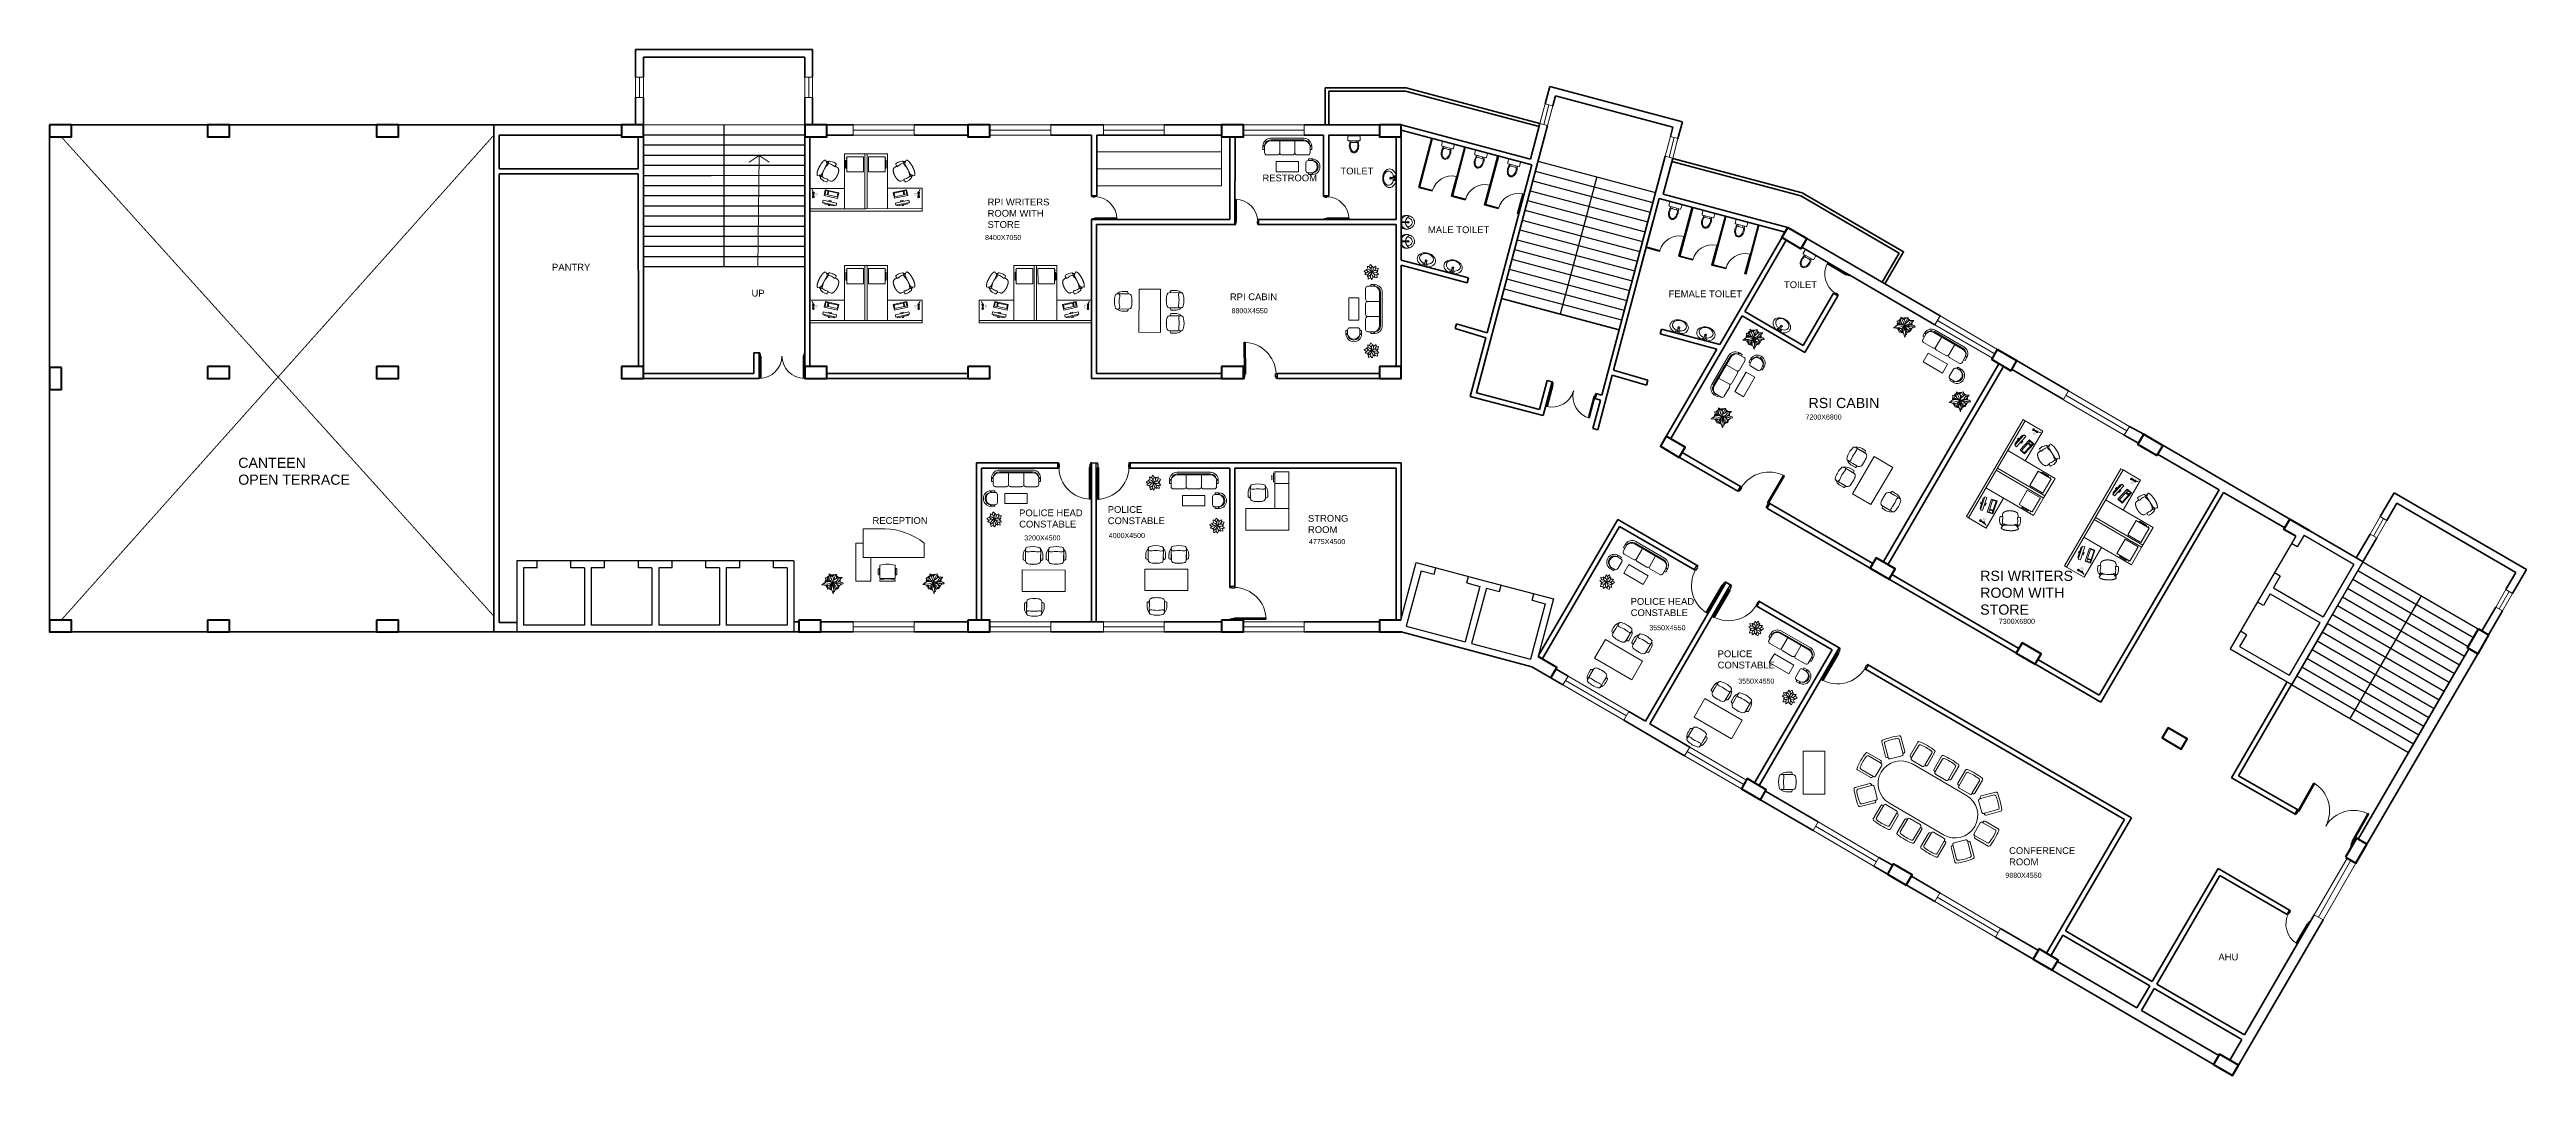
# Model space of a CAD drawing. Header units: millimetres. Extents: x 3079 to 579737, y 1565 to 1161826.
# Drawn here: x 71365 to 144658, y 551787 to 582137 of the extents above; entities that cross this region are included whole.
import ezdxf

# ---------------------------------------------------------------- set-up
doc = ezdxf.new("R2010")
doc.units = ezdxf.units.MM
doc.linetypes.add('DASHED2', pattern=[9.525, 6.35, -3.175])
for name, color, linetype, lineweight in [('1', 7, 'Continuous', 35), ('A_COL', 250, 'Continuous', 40), ('A_ELE1', 250, 'Continuous', 20), ('A_WIN-DOR', 250, 'Continuous', 30), ('ABOVE', 252, 'DASHED2', 9), ('DOOR', 250, 'Continuous', 15), ('IG-Area', 250, 'Continuous', 30), ('partition', 253, 'Continuous', 5), ('SILL', 251, 'Continuous', 18), ('WINDOW', 252, 'Continuous', 15)]:
    doc.layers.add(name, color=color, linetype=linetype, lineweight=lineweight)
doc.layers.add('FURNITURE', color=253, linetype='Continuous', lineweight=5, transparency=0.05)
doc.layers.add('TREES', color=72, linetype='Continuous', lineweight=5, transparency=0.05)
doc.styles.get("Standard").update_dxf_attribs({"font": 'arial.ttf'})

msp = doc.modelspace()

# ---------------------------------------------------------------- texts
at = {"layer": 'IG-Area', "attachment_point": 1}
for s, insert, char_height in [('{\\H0.4x;RESTROOM}  ', (107256, 578439), 500), ('{\\H0.4x;TOILET}  ', (109563, 578645), 500), ('RPI WRITERS \\PROOM WITH \\PSTORE', (99121, 577727), 200), ('MALE TOILET', (112152, 576906), 200), ('8400X7050', (99047, 576652), 150), ('PANTRY', (86234, 575800), 200), ('UP', (92138, 575031), 200), ('RPI CABIN  ', (106292, 574922), 200), ('FEMALE TOILET', (119274, 575011), 200), ('{\\H0.4x;TOILET}  ', (122687, 575279), 500), ('8800X4550', (106341, 574487), 150), ('RSI CABIN  ', (123414, 571831), 300), ('7200X6800', (123323, 571340), 150), ('CANTEEN\\POPEN TERRACE ', (76949, 570062), 300), ('RECEPTION', (95717, 568304), 200), ('{\\H0.66667x;POLICE HEAD \\PCONSTABLE} ', (100056, 568531), 300), ('{\\H0.666x;POLICE  \\PCONSTABLE} ', (102678, 568630), 300), ('STRONG \\PROOM ', (108602, 568368), 200), ('3200X4500', (100207, 567766), 150), ('4000X4500', (102708, 567837), 150), ('4775X4500', (108633, 567656), 150), ('RSI WRITERS \\PROOM WITH \\PSTORE', (128494, 566719), 300), ('{\\H0.66667x;POLICE HEAD \\PCONSTABLE} ', (118151, 565910), 300), ('3550X4550', (118702, 565108), 150), ('7300X6800', (129044, 565297), 150), ('{\\H0.66667x;POLICE  \\PCONSTABLE} ', (120725, 564361), 300), ('3550X4550', (121333, 563527), 150), ('{\\H0.66667x;CONFERENCE \\PROOM}', (129349, 558539), 300), ('9880X4550', (129237, 557783), 150), ('AHU', (135543, 555391), 200)]:
    msp.add_mtext_dynamic_manual_height_columns(s, width=38356.19, gutter_width=12.5, heights=[0], dxfattribs=dict(at, insert=insert, char_height=char_height))

# ---------------------------------------------------------------- blocks, each defined once
blk = doc.blocks.new('AP00XXXX$0$A$C53421247')
at = {"color": 0}
for p, q in [((2, 245), (0, 325)), ((7, 368), (36, 460)), ((26, 220), (76, 217)), ((90, 476), (63, 478)), ((73, 477), (80, 503)), ((80, 503), (99, 534)), ((83, 159), (80, 217)), ((82, 595), (83, 598)), ((82, 593), (82, 595)), ((140, 501), (82, 587)), ((83, 598), (85, 600)), ((90, 114), (83, 159)), ((85, 600), (87, 604)), ((87, 604), (90, 607)), ((90, 607), (92, 609)), ((90, 111), (90, 114)), ((90, 110), (90, 111)), ((91, 107), (90, 110)), ((92, 105), (91, 107)), ((92, 609), (95, 612)), ((92, 102), (92, 105)), ((93, 100), (92, 102)), ((95, 493), (93, 475)), ((94, 98), (93, 100)), ((95, 96), (94, 98)), ((95, 612), (99, 614)), ((113, 514), (95, 493)), ((96, 93), (95, 96)), ((97, 91), (96, 93)), ((97, 312), (98, 282)), ((99, 89), (97, 91)), ((98, 280), (103, 245)), ((99, 614), (103, 617)), ((99, 534), (115, 538)), ((100, 87), (99, 89)), ((113, 453), (100, 394)), ((101, 84), (100, 87)), ((103, 82), (101, 84)), ((103, 617), (106, 619)), ((105, 80), (103, 82)), ((107, 78), (105, 80)), ((106, 619), (111, 621)), ((109, 76), (107, 78)), ((111, 73), (109, 76)), ((111, 621), (115, 624)), ((120, 459), (111, 457)), ((113, 72), (111, 73)), ((127, 514), (113, 514)), ((116, 69), (113, 72)), ((115, 624), (120, 626)), ((118, 67), (116, 69)), ((120, 65), (118, 67)), ((120, 626), (126, 628)), ((123, 459), (120, 459)), ((123, 63), (120, 65)), ((145, 454), (123, 459)), ((125, 60), (123, 63)), ((128, 59), (125, 60)), ((126, 628), (132, 630)), ((134, 510), (127, 514)), ((132, 57), (128, 59)), ((132, 630), (137, 632)), ((135, 54), (132, 57)), ((138, 53), (135, 54)), ((137, 632), (144, 634)), ((141, 51), (138, 53)), ((151, 491), (140, 501)), ((144, 49), (141, 51)), ((144, 634), (149, 636)), ((148, 47), (144, 49)), ((160, 452), (145, 454)), ((151, 45), (148, 47)), ((149, 636), (157, 638)), ((165, 488), (151, 491)), ((155, 44), (151, 45)), ((158, 42), (155, 44)), ((157, 638), (163, 639)), ((162, 40), (158, 42)), ((168, 452), (160, 452)), ((165, 38), (162, 40)), ((163, 639), (170, 641)), ((166, 452), (165, 488)), ((550, 463), (165, 488)), ((169, 36), (165, 38)), ((184, 457), (168, 452)), ((173, 34), (169, 36)), ((170, 641), (178, 643)), ((178, 33), (173, 34)), ((178, 643), (186, 644)), ((182, 31), (178, 33)), ((186, 30), (182, 31)), ((255, 473), (184, 457)), ((186, 644), (194, 646)), ((190, 28), (186, 30)), ((194, 27), (190, 28)), ((195, 486), (192, 459)), ((194, 646), (202, 647)), ((199, 25), (194, 27)), ((204, 24), (199, 25)), ((202, 647), (210, 648)), ((207, 22), (204, 24)), ((212, 21), (207, 22)), ((210, 648), (219, 649)), ((217, 19), (212, 21)), ((221, 18), (217, 19)), ((219, 649), (227, 650)), ((226, 17), (221, 18)), ((231, 16), (226, 17)), ((227, 650), (236, 651)), ((236, 15), (231, 16)), ((236, 651), (245, 652)), ((241, 14), (236, 15)), ((246, 13), (241, 14)), ((245, 652), (254, 652)), ((250, 11), (246, 13)), ((256, 10), (250, 11)), ((254, 652), (263, 653)), ((264, 474), (255, 473)), ((261, 9), (256, 10)), ((266, 8), (261, 9)), ((263, 653), (273, 653)), ((327, 478), (264, 474)), ((271, 8), (266, 8)), ((276, 7), (271, 8)), ((273, 653), (282, 654)), ((281, 6), (276, 7)), ((287, 5), (281, 6)), ((282, 654), (292, 654)), ((291, 4), (287, 5)), ((297, 4), (291, 4)), ((292, 654), (302, 654)), ((302, 4), (297, 4)), ((302, 654), (311, 654)), ((307, 2), (302, 4)), ((313, 2), (307, 2)), ((311, 654), (321, 654)), ((318, 2), (313, 2)), ((323, 1), (318, 2)), ((321, 654), (331, 654)), ((328, 1), (323, 1)), ((373, 474), (327, 478)), ((334, 1), (328, 1)), ((331, 654), (341, 654)), ((339, 1), (334, 1)), ((344, 0), (339, 1)), ((341, 654), (351, 653)), ((350, 1), (344, 0)), ((356, 0), (350, 1)), ((351, 653), (361, 653)), ((360, 0), (356, 0)), ((366, 0), (360, 0)), ((361, 653), (371, 652)), ((371, 0), (366, 0)), ((371, 652), (381, 652)), ((376, 1), (371, 0)), ((434, 465), (373, 474)), ((382, 0), (376, 1)), ((381, 652), (390, 651)), ((387, 1), (382, 0)), ((392, 1), (387, 1)), ((390, 651), (401, 650)), ((397, 1), (392, 1)), ((402, 1), (397, 1)), ((401, 650), (410, 649)), ((407, 2), (402, 1)), ((412, 2), (407, 2)), ((410, 649), (420, 648)), ((417, 3), (412, 2)), ((423, 3), (417, 3)), ((420, 648), (430, 646)), ((427, 4), (423, 3)), ((432, 4), (427, 4)), ((430, 646), (439, 646)), ((437, 6), (432, 4)), ((461, 459), (434, 465)), ((442, 6), (437, 6)), ((439, 646), (449, 644)), ((447, 7), (442, 6)), ((451, 8), (447, 7)), ((449, 644), (458, 642)), ((455, 9), (451, 8)), ((460, 9), (455, 9)), ((458, 642), (468, 641)), ((465, 10), (460, 9)), ((496, 446), (461, 459)), ((469, 12), (465, 10)), ((468, 641), (477, 639)), ((474, 12), (469, 12)), ((478, 13), (474, 12)), ((477, 639), (486, 637)), ((482, 15), (478, 13)), ((486, 16), (482, 15)), ((486, 637), (495, 636)), ((490, 17), (486, 16)), ((494, 18), (490, 17)), ((498, 19), (494, 18)), ((495, 636), (504, 634)), ((529, 434), (496, 446)), ((502, 21), (498, 19)), ((506, 22), (502, 21)), ((504, 634), (513, 632)), ((510, 23), (506, 22)), ((514, 25), (510, 23)), ((513, 632), (520, 630)), ((517, 27), (514, 25)), ((520, 28), (517, 27)), ((520, 465), (518, 438)), ((520, 630), (529, 627)), ((524, 30), (520, 28)), ((528, 31), (524, 30)), ((530, 33), (528, 31)), ((529, 627), (537, 625)), ((545, 430), (529, 434)), ((533, 35), (530, 33)), ((537, 36), (533, 35)), ((537, 625), (545, 623)), ((539, 38), (537, 36)), ((542, 40), (539, 38)), ((545, 42), (542, 40)), ((545, 623), (552, 620)), ((545, 430), (550, 463)), ((564, 429), (545, 430)), ((547, 43), (545, 42)), ((550, 46), (547, 43)), ((550, 463), (564, 465)), ((552, 47), (550, 46)), ((552, 620), (559, 618)), ((555, 49), (552, 47)), ((557, 51), (555, 49)), ((559, 53), (557, 51)), ((559, 618), (566, 616)), ((561, 55), (559, 53)), ((563, 57), (561, 55)), ((565, 59), (563, 57)), ((564, 465), (576, 474)), ((588, 432), (564, 429)), ((567, 61), (565, 59)), ((566, 616), (573, 614)), ((568, 63), (567, 61)), ((569, 65), (568, 63)), ((571, 67), (569, 65)), ((572, 70), (571, 67)), ((573, 71), (572, 70)), ((573, 614), (580, 611)), ((574, 74), (573, 71)), ((575, 76), (574, 74)), ((576, 78), (575, 76)), ((576, 474), (643, 549)), ((577, 81), (576, 78)), ((577, 82), (590, 128)), ((577, 82), (577, 81)), ((580, 611), (586, 608)), ((588, 250), (580, 218)), ((585, 483), (591, 485)), ((586, 608), (592, 605)), ((591, 432), (588, 432)), ((593, 282), (588, 252)), ((590, 128), (600, 187)), ((591, 485), (604, 482)), ((597, 428), (591, 432)), ((592, 605), (597, 603)), ((595, 413), (600, 364)), ((597, 603), (603, 600)), ((602, 186), (655, 183)), ((603, 600), (608, 597)), ((604, 482), (620, 461)), ((618, 502), (606, 508)), ((608, 597), (613, 595)), ((613, 595), (617, 591)), ((617, 591), (621, 588)), ((633, 471), (618, 502)), ((620, 461), (621, 444)), ((621, 588), (625, 586)), ((650, 442), (623, 444)), ((625, 586), (629, 582)), ((629, 582), (632, 580)), ((632, 580), (635, 576)), ((636, 460), (633, 471)), ((635, 576), (637, 574)), ((638, 443), (636, 460)), ((637, 574), (639, 571)), ((639, 571), (641, 568)), ((641, 568), (642, 565)), ((642, 565), (643, 562)), ((643, 562), (644, 559)), ((644, 559), (645, 556)), ((645, 556), (645, 553)), ((690, 327), (673, 421)), ((682, 205), (691, 283))]:
    blk.add_line(p, q, dxfattribs=at)
for centre, radius, start, end in [((153, 324), 152, 163.11743, 179.44561), ((28, 245), 25.4, 180.17772, 266.50993), ((60, 452), 25.4, 85.17771, 163.41804), ((78, 242), 25.4, 266.50993, 4.83558), ((88, 591), 6.35, 164.39288, 214.02905), ((87, 451), 25.4, 6.37573, 85.17771), ((446, 342), 350, 171.20665, 184.75356), ((124, 283), 25.4, 182.6801, 187.81986), ((604, 212), 25.4, 165.2, 266.50993), ((563, 256), 25.4, 345.20001, 350.33976), ((251, 353), 350, 348.2663, 1.81322), ((620, 418), 25.4, 85.20798, 169.23492), ((620, 418), 25.4, 169.23492, 190.89133), ((638, 553), 6.35, 318.25552, 357.11489), ((648, 417), 25.4, 9.90243, 85.20798), ((657, 209), 25.4, 266.50993, 353.57426), ((539, 300), 152, 353.57426, 9.90243)]:
    blk.add_arc(centre, radius, start, end, dxfattribs=at)

# ---------------------------------------------------------------- linework, layer by layer
for p, q in [((93715, 579907), (88937, 579905)), ((91327, 575706), (91325, 579906)), ((93715, 579907), (93715, 573707)), ((90937, 579607), (88938, 579607)), ((90937, 579307), (88938, 579307)), ((93715, 579607), (90937, 579607)), ((93715, 579307), (90937, 579307)), ((90938, 579007), (88938, 579007)), ((90938, 578707), (88938, 578707)), ((90938, 578406), (88938, 578405)), ((93715, 579007), (90938, 579007)), ((93715, 578707), (90938, 578707)), ((93715, 578407), (90938, 578406)), ((115329, 578542), (118810, 577616)), ((115406, 578832), (118887, 577906)), ((115407, 578831), (118887, 577906)), ((117146, 578369), (116066, 574310)), ((90938, 578106), (88938, 578105)), ((90938, 577806), (88938, 577805)), ((93715, 578107), (90938, 578106)), ((93715, 577807), (90938, 577806)), ((115098, 577672), (118578, 576746)), ((115175, 577962), (118655, 577036)), ((115252, 578252), (118733, 577326)), ((90938, 577507), (88939, 577507)), ((90938, 577207), (88939, 577207)), ((90939, 576906), (88939, 576905)), ((93715, 577507), (90938, 577507)), ((93715, 577207), (90938, 577207)), ((93715, 576907), (90939, 576906)), ((114944, 577092), (118424, 576166)), ((115021, 577382), (118501, 576456)), ((90939, 576607), (88939, 576607)), ((90939, 576307), (88939, 576307)), ((93715, 576607), (90939, 576607)), ((93715, 576307), (90939, 576307)), ((114712, 576222), (118193, 575297)), ((114789, 576512), (118270, 575586)), ((114867, 576802), (118347, 575876)), ((90939, 576007), (88939, 576007)), ((90939, 575706), (88939, 575705)), ((93715, 576007), (90939, 576007)), ((93715, 575707), (90939, 575706)), ((114481, 575353), (117961, 574427)), ((114558, 575642), (118038, 574717)), ((114635, 575932), (118116, 575007)), ((114327, 574773), (117806, 573847)), ((114404, 575063), (117884, 574137)), ((138005, 568041), (138005, 568040)), ((139821, 566986), (138005, 568041)), ((137829, 567737), (136950, 566225)), ((137876, 567421), (137704, 567522)), ((138077, 567767), (137876, 567421)), ((138077, 567767), (139547, 566913)), ((140230, 567690), (140229, 567688)), ((87290, 567007), (85190, 567007)), ((85190, 567007), (85190, 564907)), ((85790, 566807), (85390, 566807)), ((85390, 566807), (85390, 565107)), ((85790, 566807), (85790, 567007)), ((86790, 566807), (86790, 567007)), ((87190, 566807), (86790, 566807)), ((87190, 566807), (87190, 565107)), ((89390, 567007), (87290, 567007)), ((87790, 566807), (87390, 566807)), ((87390, 566807), (87390, 565107)), ((87790, 566807), (87790, 567007)), ((88790, 566807), (88790, 567007)), ((89190, 566807), (88790, 566807)), ((89190, 566807), (89190, 565107)), ((91490, 567007), (89390, 567007)), ((89790, 566807), (89390, 566807)), ((89390, 566807), (89390, 565107)), ((89790, 566807), (89790, 567007)), ((90790, 566807), (90790, 567007)), ((91190, 566807), (90790, 566807)), ((91190, 566807), (91190, 565107)), ((91790, 566807), (91390, 566807)), ((91390, 566807), (91390, 565107)), ((93390, 567007), (91490, 567007)), ((91790, 566807), (91790, 567007)), ((92790, 566807), (92790, 567007)), ((93190, 566807), (92790, 566807)), ((93190, 566807), (93190, 565107)), ((93390, 567007), (93390, 564907)), ((111355, 565257), (111808, 566962)), ((111950, 566718), (111513, 565075)), ((111808, 566962), (113838, 566422)), ((111950, 566718), (112337, 566615)), ((112337, 566615), (112388, 566808)), ((137374, 566557), (137173, 566211)), ((137374, 566557), (137201, 566657)), ((139820, 566985), (137710, 563352)), ((139547, 566913), (138643, 565357)), ((138766, 565170), (139821, 566986)), ((139669, 566724), (143086, 564739)), ((139820, 566984), (143278, 564974)), ((113690, 566255), (113253, 564612)), ((113303, 566358), (113355, 566551)), ((113303, 566358), (113690, 566255)), ((113883, 566204), (113446, 564561)), ((113838, 566422), (115867, 565883)), ((113883, 566204), (114270, 566101)), ((114270, 566101), (114321, 566294)), ((115236, 565844), (115287, 566037)), ((115236, 565844), (115623, 565741)), ((115867, 565883), (115414, 564177)), ((136950, 566225), (135895, 564409)), ((137073, 566038), (136872, 565692)), ((137073, 566038), (138543, 565184)), ((137173, 566211), (138643, 565357)), ((139217, 565946), (142675, 563937)), ((139367, 566206), (142826, 564196)), ((139439, 562347), (141549, 565979)), ((139518, 566465), (142937, 564479)), ((87190, 565107), (85390, 565107)), ((89190, 565107), (87390, 565107)), ((91190, 565107), (89390, 565107)), ((93190, 565107), (91390, 565107)), ((115623, 565741), (115186, 564098)), ((136872, 565692), (136699, 565793)), ((138543, 565184), (137638, 563628)), ((137711, 563354), (138766, 565170)), ((138766, 565170), (137711, 563354)), ((138765, 565168), (142223, 563158)), ((138915, 565427), (142374, 563418)), ((139066, 565687), (142525, 563677)), ((142976, 565151), (143538, 564825)), ((85190, 564907), (87290, 564907)), ((87290, 564907), (85190, 564907)), ((87290, 564907), (89390, 564907)), ((93865, 564907), (88865, 564907)), ((89390, 564907), (91490, 564907)), ((91490, 564907), (93390, 564907)), ((111513, 565075), (113253, 564612)), ((113446, 564561), (115186, 564098)), ((135895, 564409), (137711, 563354)), ((136369, 564827), (136168, 564482)), ((136168, 564482), (137638, 563628)), ((136369, 564827), (136196, 564928)), ((138312, 564390), (141771, 562380)), ((138463, 564649), (141922, 562640)), ((138614, 564909), (142072, 562899)), ((141168, 561343), (142951, 564412)), ((143278, 564974), (143279, 564976)), ((114516, 564069), (114516, 564069)), ((114516, 564069), (114516, 564069)), ((115231, 563879), (115231, 563879)), ((115231, 563879), (115231, 563879)), ((138011, 563871), (141470, 561861)), ((138162, 564130), (141620, 562121)), ((137710, 563352), (141168, 561343)), ((137860, 563612), (141319, 561602))]:
    msp.add_line(p, q)
at = {"layer": '1'}
for p, q in [((93945, 582137), (88707, 582137)), ((88707, 581322), (88707, 582137)), ((93945, 581322), (93945, 582137)), ((93715, 581907), (88937, 581907)), ((88937, 581322), (88937, 581907)), ((93715, 581322), (93715, 581907)), ((88707, 579907), (88707, 580722)), ((88937, 579907), (88937, 580722)), ((93715, 579907), (93715, 580722)), ((93945, 579907), (93945, 580722)), ((109115, 581007), (111506, 581007)), ((109115, 581007), (109115, 579907)), ((109215, 580907), (111493, 580907)), ((109215, 580907), (109215, 579907)), ((115442, 579857), (111493, 580907)), ((115468, 579953), (111506, 581007)), ((115622, 580533), (115758, 581045)), ((115758, 581045), (119682, 580002)), ((115844, 580474), (115922, 580764)), ((115922, 580764), (119401, 579839)), ((71365, 564907), (71365, 579907)), ((72015, 579907), (76040, 579907)), ((76690, 579907), (81040, 579907)), ((81690, 579907), (88287, 579907)), ((84515, 579907), (84515, 572257)), ((94365, 579907), (95149, 579907)), ((96949, 579907), (98540, 579907)), ((98540, 579907), (99190, 579907)), ((102549, 579907), (100990, 579907)), ((104349, 579907), (106040, 579907)), ((108490, 579907), (110715, 579907)), ((109065, 579907), (109065, 579907)), ((109215, 579907), (109215, 579907)), ((111215, 579907), (111215, 579907)), ((111365, 579907), (111365, 575909)), ((115185, 578890), (111365, 579906)), ((115224, 578725), (111365, 579752)), ((113585, 571981), (115690, 579894)), ((115185, 578890), (115468, 579953)), ((119329, 579567), (119401, 579839)), ((119551, 579508), (119682, 580002)), ((84665, 579607), (88287, 579607)), ((84665, 579607), (84665, 578607)), ((88787, 578607), (88787, 579557)), ((88940, 572707), (88937, 579607)), ((93715, 572407), (93715, 579607)), ((93865, 572757), (93861, 579557)), ((94365, 579607), (95149, 579607)), ((96949, 579607), (98540, 579607)), ((100990, 579607), (102201, 579607)), ((102200, 577808), (102201, 579607)), ((102350, 577808), (102351, 579607)), ((102351, 579607), (106040, 579607)), ((106293, 577107), (106295, 579557)), ((106443, 576957), (106445, 579557)), ((108490, 579607), (109065, 579607)), ((109065, 579607), (109065, 577785)), ((109215, 579607), (110715, 579607)), ((109215, 579607), (109215, 577807)), ((111215, 579557), (111215, 577177)), ((111215, 579557), (111215, 577107)), ((111365, 579607), (111365, 579607)), ((112269, 579511), (111883, 578061)), ((112280, 579508), (111898, 578070)), ((113247, 579251), (112861, 577801)), ((113258, 579248), (112876, 577810)), ((84665, 578607), (88787, 578607)), ((84665, 578457), (88787, 578459)), ((84665, 578457), (84665, 572407)), ((88790, 572757), (88787, 578459)), ((114225, 578991), (113839, 577541)), ((114236, 578988), (113854, 577550)), ((115224, 578725), (113903, 573757)), ((117293, 571914), (119174, 578988)), ((119111, 577855), (119397, 578928)), ((102350, 577808), (102200, 577808)), ((109065, 577807), (109215, 577807)), ((112281, 577955), (111883, 578061)), ((112285, 577967), (111898, 578070)), ((113259, 577695), (112861, 577801)), ((113263, 577707), (112876, 577810)), ((114241, 577447), (113854, 577550)), ((117644, 572651), (118995, 577730)), ((122722, 576739), (118995, 577730)), ((122801, 576874), (119111, 577855)), ((102198, 572407), (102200, 577108)), ((106293, 577107), (102200, 577108)), ((102342, 572557), (102349, 576957)), ((102349, 577107), (102349, 577108)), ((106466, 576957), (102349, 576957)), ((106443, 577107), (106443, 577107)), ((109065, 576957), (107121, 576957)), ((111215, 577107), (107143, 577107)), ((107143, 576957), (107143, 577107)), ((111215, 576957), (109065, 576957)), ((109215, 577107), (109215, 577107)), ((109215, 576957), (109215, 576957)), ((111215, 576957), (111215, 575445)), ((111365, 577177), (111365, 577177)), ((111365, 577177), (111365, 577177)), ((111365, 577027), (111365, 577027)), ((111365, 577027), (111365, 577027)), ((114237, 577435), (113839, 577541)), ((118810, 577038), (118425, 575588)), ((119975, 577470), (119589, 576021)), ((119986, 577467), (119604, 576029)), ((120953, 577210), (120567, 575761)), ((120964, 577207), (120582, 575769)), ((122801, 576874), (120785, 573413)), ((121931, 576950), (121545, 575500)), ((121942, 576947), (121557, 575497)), ((127307, 574256), (122801, 576874)), ((119009, 576175), (118623, 576278)), ((119013, 576187), (118626, 576289)), ((119013, 576187), (119009, 576175)), ((122754, 576496), (121527, 574389)), ((122930, 576798), (122930, 576798)), ((124509, 575535), (123212, 576288)), ((111215, 574205), (111215, 575719)), ((111215, 575445), (111215, 575445)), ((113357, 575380), (111365, 575909)), ((111365, 572707), (111365, 575754)), ((113318, 575234), (111365, 575754)), ((111365, 575560), (111365, 575719)), ((113318, 575234), (113357, 575380)), ((119987, 575915), (119589, 576021)), ((119991, 575926), (119604, 576029)), ((120558, 575763), (120546, 575766)), ((120965, 575655), (120567, 575761)), ((120969, 575666), (120582, 575769)), ((124638, 575459), (124509, 575535)), ((127156, 573996), (124638, 575459)), ((114328, 574772), (117806, 573847)), ((124156, 574930), (123254, 573382)), ((124286, 574854), (123308, 573176)), ((124286, 574854), (124156, 574930)), ((111215, 574055), (111215, 574409)), ((111215, 574055), (111215, 572757)), ((111365, 574055), (111365, 574055)), ((112958, 573880), (112996, 574025)), ((112996, 574025), (113903, 573757)), ((121451, 574259), (119335, 570627)), ((121390, 574452), (121389, 574453)), ((123308, 573176), (121451, 574259)), ((123254, 573382), (121527, 574389)), ((92210, 573161), (92210, 572557)), ((92210, 573161), (92360, 573161)), ((92360, 573161), (92360, 572407)), ((112958, 573880), (113864, 573612)), ((113864, 573612), (113402, 571874)), ((119023, 573723), (119061, 573868)), ((120705, 573276), (119023, 573723)), ((120705, 573276), (119030, 570400)), ((120785, 573413), (119061, 573868)), ((129291, 573103), (129010, 573266)), ((88940, 572557), (92210, 572557)), ((94365, 572557), (98540, 572557)), ((102342, 572557), (106040, 572557)), ((107690, 572557), (110715, 572557)), ((107690, 572407), (107690, 572557)), ((117175, 570886), (117606, 572506)), ((117606, 572506), (118621, 572207)), ((117644, 572651), (118659, 572352)), ((125627, 566971), (129049, 572839)), ((127397, 569707), (129179, 572763)), ((129226, 573141), (129226, 573141)), ((129355, 573065), (129355, 573065)), ((129421, 572680), (130960, 571786)), ((131107, 572039), (129572, 572939)), ((81363, 572407), (81365, 572407)), ((81363, 572407), (81363, 572407)), ((84515, 572257), (84515, 564907)), ((84665, 572407), (84665, 565187)), ((88940, 572407), (92360, 572407)), ((93715, 572407), (93715, 572407)), ((93865, 572407), (93865, 572407)), ((94165, 572407), (99190, 572407)), ((102198, 572407), (106690, 572407)), ((107690, 572407), (111065, 572407)), ((113402, 571874), (115562, 571308)), ((113585, 571981), (115456, 571491)), ((115682, 572343), (115456, 571491)), ((115827, 572304), (115562, 571308)), ((115682, 572343), (115827, 572304)), ((117030, 570924), (117254, 571769)), ((117137, 571956), (117098, 571811)), ((117098, 571811), (117254, 571769)), ((117115, 571961), (117293, 571914)), ((118621, 572207), (118659, 572352)), ((132907, 570989), (133333, 570754)), ((117030, 570924), (117175, 570886)), ((119159, 570325), (119159, 570324)), ((119289, 570249), (121321, 569069)), ((119591, 570072), (119677, 570219)), ((119677, 570219), (121405, 569212)), ((132756, 570730), (133182, 570495)), ((133333, 570754), (139821, 566986)), ((98790, 569907), (101198, 569907)), ((98790, 565257), (98790, 569907)), ((98940, 569757), (101230, 569757)), ((98940, 565257), (98940, 569757)), ((101198, 569757), (101198, 569907)), ((102166, 569757), (102198, 569757)), ((102196, 565207), (102198, 569907)), ((102198, 569907), (102338, 569905)), ((102331, 565207), (102338, 569757)), ((102338, 569757), (102338, 569757)), ((102370, 569757), (102371, 569757)), ((103338, 569907), (111365, 569907)), ((103338, 569755), (103338, 569907)), ((103338, 569757), (106290, 569757)), ((106290, 569757), (106290, 566225)), ((106440, 569757), (111215, 569757)), ((106440, 569757), (106440, 566225)), ((111215, 565257), (111215, 569757)), ((111365, 565296), (111365, 569907)), ((125757, 566896), (127397, 569707)), ((133744, 570169), (135568, 569109)), ((121321, 569069), (121405, 569212)), ((132013, 563033), (135568, 569109)), ((132065, 562826), (135698, 569034)), ((135698, 569034), (137505, 567983)), ((140332, 568323), (140743, 569028)), ((144658, 566752), (140743, 569028)), ((117770, 568237), (115421, 564206)), ((117824, 568032), (115537, 564106)), ((117770, 568237), (120137, 566863)), ((117824, 568032), (120062, 566733)), ((122185, 568566), (122269, 568709)), ((122185, 568566), (132065, 562826)), ((122269, 568709), (125316, 566934)), ((140531, 568207), (140826, 568714)), ((144343, 566668), (140826, 568714)), ((139621, 567099), (140030, 567804)), ((139820, 566984), (140229, 567688)), ((125451, 566669), (125451, 566669)), ((125581, 566593), (125581, 566593)), ((125878, 566607), (129637, 564417)), ((144050, 566163), (144343, 566668)), ((144249, 566048), (144658, 566752)), ((118588, 562268), (120974, 566376)), ((118719, 562192), (121029, 566171)), ((120871, 566263), (120899, 566246)), ((120946, 566392), (121132, 566284)), ((121029, 566171), (121057, 566155)), ((85190, 565187), (84665, 565187)), ((93540, 565210), (93390, 565211)), ((95149, 565207), (94190, 565209)), ((98540, 565204), (96949, 565207)), ((100990, 565207), (102549, 565207)), ((104349, 565207), (106040, 565207)), ((106041, 565207), (106040, 565207)), ((106290, 565289), (106290, 565257)), ((106290, 565257), (106440, 565257)), ((106440, 565290), (106440, 565257)), ((110715, 565207), (108490, 565207)), ((121866, 565685), (124115, 564378)), ((121941, 565814), (124320, 564433)), ((143339, 564940), (143749, 565644)), ((143538, 564825), (143947, 565529)), ((95149, 564907), (71365, 564907)), ((98865, 564907), (96949, 564907)), ((98865, 564907), (99165, 564907)), ((102549, 564907), (100990, 564910)), ((106040, 564907), (104349, 564911)), ((106690, 564907), (106665, 564907)), ((111365, 564907), (108490, 564907)), ((111365, 564907), (115231, 563879)), ((124115, 564378), (121819, 560442)), ((124320, 564433), (121949, 560366)), ((124320, 564433), (124348, 564416)), ((139677, 558776), (142951, 564412)), ((115231, 563879), (116147, 563345)), ((115231, 563879), (115231, 563879)), ((115943, 563811), (116298, 563604)), ((124245, 564303), (124273, 564287)), ((125081, 563817), (132762, 559356)), ((125157, 563946), (132968, 559410)), ((130198, 564090), (132013, 563033)), ((143215, 564261), (139931, 558631)), ((132001, 562863), (131935, 562901)), ((137581, 563429), (135934, 560594)), ((137710, 563353), (136139, 560650)), ((117947, 562295), (119747, 561245)), ((118098, 562554), (118588, 562268)), ((118719, 562192), (119898, 561504)), ((134162, 561607), (134162, 561607)), ((121427, 560265), (123547, 559029)), ((122140, 560197), (123698, 559288)), ((135934, 560594), (137837, 559509)), ((136139, 560650), (137912, 559640)), ((130457, 555404), (132762, 559356)), ((131016, 556064), (132968, 559410)), ((132838, 559485), (132838, 559485)), ((132888, 559274), (132888, 559274)), ((137884, 559655), (137810, 559525)), ((125347, 557979), (127147, 556929)), ((125498, 558238), (125897, 558005)), ((133587, 554567), (135531, 557913)), ((135531, 557913), (137650, 556681)), ((126459, 557678), (127298, 557188)), ((133717, 554492), (135585, 557707)), ((135585, 557707), (137575, 556551)), ((135963, 551787), (138638, 556390)), ((136312, 552984), (138378, 556541)), ((137575, 556551), (137650, 556681)), ((128947, 555879), (135963, 551787)), ((129098, 556138), (130216, 555486)), ((130587, 555328), (130940, 555933)), ((130940, 555933), (133512, 554438)), ((131016, 556064), (133587, 554567)), ((130778, 555159), (133132, 553785)), ((133132, 553785), (133512, 554438)), ((133263, 553709), (133642, 554362)), ((133642, 554362), (136236, 552855)), ((133717, 554492), (136312, 552984)), ((133263, 553709), (135553, 552374)), ((135880, 552241), (136236, 552855)), ((135704, 551938), (135704, 551938)), ((136114, 552047), (136114, 552046))]:
    msp.add_line(p, q, dxfattribs=at)
for points in [[(125589, 575254), (126092, 576118), (123188, 577806), (119368, 578822)], [(125676, 575203), (126228, 576155), (123226, 577899), (119394, 578918)]]:
    msp.add_lwpolyline(points, dxfattribs=at)
at = {"layer": 'A_COL'}
for points in [[(71365, 579907), (71365, 579557), (72015, 579557), (72015, 579907)], [(76040, 579907), (76040, 579557), (76690, 579557), (76690, 579907)], [(81040, 579907), (81040, 579557), (81690, 579557), (81690, 579907)], [(88287, 579907), (88287, 579557), (88937, 579557), (88937, 579907)], [(93715, 579907), (93715, 579557), (94365, 579557), (94365, 579907)], [(98540, 579907), (98540, 579557), (99190, 579557), (99190, 579907)], [(106040, 579907), (106040, 579557), (106690, 579557), (106690, 579907)], [(110715, 579907), (110715, 579557), (111365, 579557), (111365, 579907)], [(122624, 576572), (122801, 576874), (123362, 576546), (123186, 576244)], [(128834, 572964), (129010, 573267), (129572, 572939), (129396, 572637)], [(71715, 572732), (71365, 572732), (71365, 572082), (71715, 572082)], [(76040, 572757), (76040, 572407), (76690, 572407), (76690, 572757)], [(81038, 572757), (81038, 572407), (81688, 572407), (81688, 572757)], [(88290, 572757), (88290, 572407), (88940, 572407), (88940, 572757)], [(93715, 572757), (93715, 572407), (94365, 572407), (94365, 572757)], [(98540, 572757), (98540, 572407), (99190, 572407), (99190, 572757)], [(106040, 572757), (106040, 572407), (106690, 572407), (106690, 572757)], [(110715, 572757), (110715, 572407), (111365, 572407), (111365, 572757)], [(119206, 570702), (119030, 570400), (119591, 570072), (119767, 570375)], [(133157, 570453), (133333, 570755), (133895, 570427), (133718, 570125)], [(125411, 567097), (125235, 566795), (125796, 566468), (125973, 566770)], [(71365, 565257), (71365, 564907), (72015, 564907), (72015, 565257)], [(76040, 565257), (76040, 564907), (76690, 564907), (76690, 565257)], [(81040, 565257), (81040, 564907), (81690, 564907), (81690, 565257)], [(93540, 565257), (93540, 564907), (94190, 564907), (94190, 565257)], [(98540, 565257), (98540, 564907), (99190, 564907), (99190, 565257)], [(106040, 565257), (106040, 564907), (106690, 564907), (106690, 565257)], [(129735, 564585), (129558, 564283), (130120, 563955), (130296, 564258)], [(143235, 564999), (143538, 564825), (143215, 564261), (142912, 564434)], [(134058, 562073), (133882, 561771), (134443, 561443), (134619, 561746)], [(121603, 560568), (121427, 560265), (121988, 559938), (122165, 560240)], [(139305, 558240), (139609, 558066), (139931, 558631), (139627, 558804)], [(125922, 558049), (125746, 557746), (126307, 557419), (126484, 557721)], [(130241, 555529), (130065, 555227), (130627, 554900), (130803, 555202)], [(135578, 552417), (135402, 552115), (135963, 551787), (136140, 552090)]]:
    msp.add_lwpolyline(points, close=True, dxfattribs=at)
for points in [[(137829, 567737), (137480, 567941), (137656, 568243), (138218, 567916)], [(111355, 565257), (110715, 565257), (110715, 564907), (111365, 564907)], [(115231, 563879), (115231, 563879)], [(115792, 563551), (115969, 563854), (115414, 564177)]]:
    msp.add_lwpolyline(points, dxfattribs=at)
at = {"layer": 'A_ELE1', "transparency": 33554687}
for centre, radius, start, end in [((102275, 577110), 676, 1.72414, 88.23993), ((106445, 577033), 676, 1.74219, 88.25798), ((109141, 577109), 676, 1.74202, 88.25782), ((124572, 575496), 676, 151.51902, 238.03482), ((106693, 572512), 966, 1.92427, 88.44007), ((92362, 573085), 676, 271.74205, 358.25784), ((93713, 573085), 676, 181.74219, 268.25798), ((115810, 572231), 676, 256.84654, 343.36234), ((117116, 571883), 676, 166.84668, 253.36248), ((102195, 569799), 966, 181.74219, 268.25798), ((102341, 569798), 966, 271.74202, 358.25781), ((122244, 568671), 966, 61.59251, 148.10831), ((120917, 566284), 966, 151.59268, 238.10847), ((106398, 565260), 966, 1.74202, 88.25781), ((121053, 566206), 966, 241.59251, 328.10831), ((124268, 564338), 966, 241.59777, 328.11356), ((137865, 559617), 966, 332.06668, 58.58243), ((139543, 558662), 966, 62.06647, 148.58227), ((137865, 559617), 966, 332.06664, 332.06668), ((138216, 556265), 676, 151.58457, 238.10036)]:
    msp.add_arc(centre, radius, start, end, dxfattribs=at)
at = {"layer": 'A_WIN-DOR'}
for p, q in [((102200, 577808), (102200, 577786)), ((102305, 577808), (102200, 577808)), ((109065, 577807), (109065, 577785)), ((109170, 577807), (109065, 577807)), ((102200, 577131), (102200, 577108)), ((106466, 576957), (106443, 576957)), ((107143, 576957), (107121, 576957)), ((107143, 577062), (107143, 576957)), ((109065, 577130), (109065, 577107)), ((124627, 575440), (124638, 575459)), ((124195, 574907), (124286, 574854)), ((124286, 574854), (124297, 574874)), ((92382, 573161), (92360, 573161)), ((93692, 573161), (93715, 573161)), ((106719, 573477), (106756, 573477)), ((107690, 572407), (107658, 572407)), ((115849, 572298), (115827, 572304)), ((117115, 571961), (117137, 571956)), ((101198, 569907), (101230, 569907)), ((103338, 569906), (103306, 569906)), ((122704, 569520), (122672, 569538)), ((102166, 568834), (102129, 568835)), ((102370, 568833), (102407, 568833)), ((121328, 569079), (121355, 569063)), ((120109, 566879), (120137, 566863)), ((106290, 566257), (106290, 566225)), ((107363, 565289), (107363, 565326)), ((120407, 565464), (120376, 565483)), ((120593, 565356), (120625, 565339)), ((121969, 565798), (121941, 565814)), ((125185, 563930), (125157, 563946)), ((123809, 563488), (123841, 563471)), ((138369, 560442), (138400, 560423)), ((139995, 559515), (139963, 559532)), ((137597, 556590), (137650, 556681)), ((137650, 556681), (137669, 556670)), ((138236, 556340), (138255, 556329))]:
    msp.add_line(p, q, dxfattribs=at)
at = {"layer": 'A_WIN-DOR', "transparency": 33554687}
for p, q in [((102200, 577786), (102232, 577786)), ((102232, 577786), (102232, 577776)), ((102232, 577776), (102296, 577776)), ((102296, 577786), (102305, 577786)), ((102305, 577786), (102305, 577808)), ((106466, 577053), (106466, 577708)), ((106491, 577053), (106491, 577708)), ((109065, 577785), (109097, 577785)), ((109097, 577785), (109097, 577775)), ((109097, 577775), (109161, 577775)), ((109161, 577785), (109170, 577785)), ((109170, 577785), (109170, 577807)), ((102200, 577131), (102232, 577131)), ((102305, 577108), (102200, 577108)), ((102232, 577131), (102232, 577140)), ((102232, 577140), (102296, 577140)), ((102296, 577156), (102951, 577156)), ((102296, 577131), (102951, 577131)), ((102305, 577131), (102328, 577131)), ((102305, 577131), (102305, 577108)), ((106443, 577062), (106443, 576957)), ((106466, 577062), (106443, 577062)), ((106466, 577062), (106466, 577085)), ((106466, 576957), (106466, 576989)), ((106466, 576989), (106475, 576989)), ((106475, 576989), (106475, 577053)), ((107111, 576989), (107111, 577053)), ((107121, 576989), (107111, 576989)), ((107121, 577053), (107121, 577062)), ((107121, 577062), (107143, 577062)), ((107121, 576957), (107121, 576989)), ((109065, 577130), (109097, 577130)), ((109170, 577107), (109065, 577107)), ((109097, 577130), (109097, 577139)), ((109097, 577139), (109161, 577139)), ((109161, 577155), (109816, 577155)), ((109161, 577130), (109816, 577130)), ((109170, 577130), (109193, 577130)), ((109170, 577130), (109170, 577107)), ((124531, 575466), (123966, 575796)), ((124544, 575488), (123978, 575818)), ((124536, 575493), (124516, 575504)), ((124536, 575493), (124548, 575512)), ((124595, 575448), (124539, 575480)), ((124548, 575512), (124638, 575459)), ((124599, 575456), (124595, 575448)), ((124627, 575440), (124599, 575456)), ((124207, 574927), (124195, 574907)), ((124214, 574922), (124207, 574927)), ((124274, 574898), (124219, 574930)), ((124270, 574890), (124274, 574898)), ((124297, 574874), (124270, 574890)), ((92360, 573056), (92360, 573161)), ((92382, 573161), (92382, 573129)), ((93692, 573161), (93692, 573129)), ((93715, 573056), (93715, 573161)), ((106722, 572541), (106719, 573477)), ((106759, 572541), (106756, 573477)), ((92382, 573056), (92360, 573056)), ((92382, 573129), (92392, 573129)), ((92382, 573065), (92382, 572409)), ((92382, 573056), (92382, 573033)), ((92392, 573129), (92392, 573065)), ((92408, 573065), (92408, 572410)), ((93037, 573065), (93037, 573056)), ((93037, 573065), (93037, 573065)), ((93037, 573056), (93037, 573056)), ((93667, 573065), (93667, 572410)), ((93692, 573129), (93683, 573129)), ((93683, 573129), (93683, 573065)), ((93692, 573065), (93692, 572409)), ((93692, 573056), (93692, 573033)), ((93692, 573056), (93715, 573056)), ((106690, 572554), (106690, 572404)), ((106722, 572554), (106690, 572554)), ((106722, 572554), (106722, 572587)), ((106722, 572404), (106722, 572450)), ((106722, 572450), (106736, 572450)), ((106736, 572450), (106736, 572541)), ((107645, 572453), (107644, 572544)), ((107658, 572453), (107645, 572453)), ((107658, 572544), (107658, 572557)), ((107658, 572557), (107690, 572557)), ((107658, 572407), (107658, 572453)), ((107690, 572559), (107690, 572409)), ((106690, 572404), (106722, 572404)), ((115824, 572205), (115656, 571572)), ((115849, 572199), (115681, 571566)), ((115800, 572203), (115827, 572304)), ((115822, 572197), (115800, 572203)), ((115822, 572197), (115816, 572175)), ((115850, 572265), (115834, 572203)), ((115849, 572298), (115841, 572267)), ((115841, 572267), (115850, 572265)), ((116458, 572037), (116455, 572028)), ((116455, 572028), (116455, 572028)), ((116458, 572037), (116458, 572037)), ((117066, 571875), (116898, 571243)), ((117091, 571869), (116922, 571235)), ((117098, 571933), (117081, 571871)), ((117088, 571860), (117082, 571838)), ((117088, 571860), (117110, 571854)), ((117107, 571930), (117098, 571933)), ((117115, 571961), (117107, 571930)), ((117110, 571854), (117137, 571956)), ((101198, 569756), (101198, 569906)), ((101230, 569757), (101198, 569757)), ((101230, 569907), (101230, 569861)), ((101230, 569861), (101243, 569861)), ((101230, 569770), (101230, 569757)), ((101243, 569861), (101243, 569770)), ((102129, 569770), (102129, 568835)), ((102166, 569861), (102152, 569861)), ((102152, 569861), (102152, 569770)), ((102198, 569907), (102166, 569907)), ((102166, 569907), (102166, 569861)), ((102166, 569770), (102166, 568834)), ((102166, 569757), (102166, 569724)), ((102166, 569757), (102198, 569757)), ((102198, 569757), (102198, 569907)), ((102338, 569756), (102338, 569906)), ((102338, 569906), (102370, 569906)), ((102370, 569756), (102338, 569756)), ((102370, 569906), (102370, 569860)), ((102370, 569860), (102384, 569860)), ((102370, 569769), (102370, 568833)), ((102370, 569756), (102370, 569723)), ((102384, 569860), (102384, 569769)), ((102407, 569769), (102407, 568833)), ((103306, 569860), (103293, 569860)), ((103293, 569860), (103293, 569769)), ((103306, 569906), (103306, 569860)), ((103306, 569769), (103306, 569756)), ((103306, 569756), (103338, 569756)), ((103338, 569754), (103338, 569904)), ((122202, 568729), (122672, 569538)), ((122234, 568711), (122704, 569520)), ((121404, 569210), (121329, 569080)), ((121355, 569063), (121378, 569102)), ((121378, 569102), (121390, 569095)), ((121390, 569095), (121436, 569174)), ((121431, 569192), (121403, 569208)), ((121424, 569181), (121431, 569192)), ((122165, 568592), (122188, 568632)), ((122192, 568576), (122165, 568592)), ((122176, 568639), (122222, 568718)), ((122188, 568632), (122176, 568639)), ((122268, 568706), (122192, 568576)), ((122240, 568722), (122257, 568751)), ((122240, 568722), (122268, 568706)), ((120033, 566748), (120108, 566877)), ((120061, 566733), (120034, 566749)), ((120068, 566744), (120061, 566733)), ((120125, 566816), (120080, 566737)), ((120137, 566863), (120114, 566823)), ((120114, 566823), (120125, 566816)), ((106290, 566225), (106336, 566225)), ((106442, 566257), (106292, 566257)), ((106336, 566225), (106336, 566211)), ((106336, 566211), (106427, 566211)), ((106427, 566225), (106440, 566225)), ((106440, 566225), (106440, 566257)), ((120845, 566292), (120376, 565483)), ((120877, 566274), (120407, 565464)), ((121063, 566166), (120593, 565356)), ((121095, 566147), (120625, 565339)), ((120871, 566263), (120854, 566234)), ((120911, 566360), (120865, 566281)), ((120871, 566263), (120898, 566247)), ((120898, 566247), (120974, 566376)), ((120923, 566353), (120911, 566360)), ((120946, 566392), (120923, 566353)), ((120974, 566376), (120946, 566392)), ((121029, 566171), (121104, 566300)), ((121057, 566155), (121029, 566171)), ((121057, 566155), (121040, 566126)), ((121121, 566238), (121075, 566159)), ((121104, 566300), (121132, 566284)), ((121132, 566284), (121109, 566245)), ((121109, 566245), (121121, 566238)), ((106290, 565257), (106290, 565289)), ((106290, 565289), (106336, 565289)), ((106440, 565257), (106290, 565257)), ((106336, 565289), (106336, 565303)), ((106336, 565303), (106427, 565303)), ((106427, 565326), (107363, 565326)), ((106427, 565289), (107363, 565289)), ((106440, 565289), (106473, 565289)), ((106440, 565289), (106440, 565257)), ((121907, 565782), (121861, 565703)), ((121873, 565696), (121866, 565685)), ((121866, 565685), (121894, 565668)), ((121893, 565667), (121968, 565797)), ((121918, 565775), (121907, 565782)), ((121941, 565814), (121918, 565775)), ((124245, 564303), (124320, 564433)), ((124337, 564370), (124291, 564291)), ((124320, 564433), (124348, 564416)), ((124348, 564416), (124325, 564377)), ((124325, 564377), (124337, 564370)), ((124279, 564298), (123809, 563488)), ((124311, 564280), (123841, 563471)), ((124273, 564287), (124245, 564303)), ((124273, 564287), (124256, 564258)), ((125122, 563914), (125077, 563835)), ((125088, 563828), (125082, 563817)), ((125082, 563817), (125110, 563801)), ((125109, 563799), (125184, 563929)), ((125134, 563907), (125122, 563914)), ((125157, 563946), (125134, 563907)), ((137905, 559628), (138369, 560442)), ((137937, 559610), (138400, 560423)), ((137884, 559655), (137810, 559525)), ((137810, 559525), (137837, 559509)), ((137837, 559509), (137860, 559549)), ((137860, 559549), (137872, 559542)), ((137872, 559542), (137917, 559622)), ((137912, 559640), (137884, 559655)), ((137912, 559640), (137928, 559668)), ((139500, 558720), (139963, 559532)), ((139532, 558702), (139995, 559515)), ((138718, 559165), (138718, 559165)), ((138718, 559165), (138718, 559165)), ((139464, 558582), (139486, 558622)), ((139492, 558567), (139464, 558582)), ((139475, 558629), (139520, 558708)), ((139486, 558622), (139475, 558629)), ((139566, 558697), (139492, 558567)), ((139538, 558713), (139554, 558741)), ((139538, 558713), (139566, 558697)), ((137617, 556579), (137597, 556590)), ((137621, 556587), (137617, 556579)), ((137662, 556637), (137629, 556582)), ((137669, 556670), (137653, 556642)), ((137653, 556642), (137662, 556637)), ((138212, 556318), (138179, 556262)), ((138203, 556238), (138255, 556329)), ((138220, 556313), (138212, 556318)), ((138236, 556340), (138220, 556313)), ((138166, 556270), (137837, 555704)), ((138188, 556257), (137859, 555691)), ((138183, 556250), (138172, 556230)), ((138183, 556250), (138203, 556238))]:
    msp.add_line(p, q, dxfattribs=at)
for points in [[(102296, 577786), (102296, 577776)], [(109161, 577785), (109161, 577775)], [(102296, 577131), (102296, 577156)], [(106466, 577053), (106491, 577053)], [(107121, 577053), (107111, 577053)], [(109161, 577130), (109161, 577155)], [(124544, 575488), (124531, 575466)], [(124214, 574922), (124219, 574930)], [(92382, 573065), (92408, 573065)], [(93037, 573065), (93037, 573065)], [(93692, 573065), (93667, 573065)], [(106722, 572541), (106759, 572541)], [(107658, 572544), (107644, 572544)], [(115824, 572205), (115849, 572199)], [(116458, 572037), (116458, 572037)], [(117091, 571869), (117066, 571875)], [(101230, 569770), (101243, 569770)], [(102166, 569770), (102129, 569770)], [(102370, 569769), (102407, 569769)], [(103306, 569769), (103293, 569769)], [(121424, 569181), (121436, 569174)], [(122234, 568711), (122202, 568729)], [(120068, 566744), (120080, 566737)], [(106427, 566225), (106427, 566211)], [(120877, 566274), (120845, 566292)], [(121063, 566166), (121095, 566147)], [(106427, 565289), (106427, 565326)], [(121873, 565696), (121861, 565703)], [(124279, 564298), (124311, 564280)], [(125088, 563828), (125077, 563835)], [(137905, 559628), (137937, 559610)], [(138718, 559165), (138718, 559165)], [(139532, 558702), (139500, 558720)], [(137621, 556587), (137629, 556582)], [(138188, 556257), (138166, 556270)]]:
    msp.add_lwpolyline(points, dxfattribs=at)
at = {"layer": 'ABOVE', "ltscale": 0.25}
for p, q in [((84515, 579607), (71710, 565257)), ((84515, 565373), (71710, 579557))]:
    msp.add_line(p, q, dxfattribs=at)
at = {"layer": 'DOOR'}
for p, q in [((112840, 577807), (112994, 578387)), ((112852, 577804), (113006, 578384)), ((113006, 578384), (112994, 578387)), ((112852, 577804), (112840, 577807)), ((113818, 577547), (113972, 578127)), ((113830, 577544), (113818, 577547)), ((113830, 577544), (113984, 578123)), ((113984, 578123), (113972, 578127)), ((114796, 577287), (114950, 577866)), ((114808, 577283), (114962, 577863)), ((114962, 577863), (114950, 577866)), ((114808, 577283), (114796, 577287)), ((119569, 576031), (119723, 576610)), ((119581, 576028), (119735, 576607)), ((119735, 576607), (119723, 576610)), ((120546, 575766), (120700, 576346)), ((120558, 575763), (120712, 576343)), ((120712, 576343), (120700, 576346)), ((121524, 575506), (121678, 576086)), ((121536, 575503), (121690, 576083)), ((121690, 576083), (121678, 576086)), ((119581, 576028), (119569, 576031)), ((120558, 575763), (120546, 575766)), ((121536, 575503), (121524, 575506))]:
    msp.add_line(p, q, dxfattribs=at)
at = {"layer": 'FURNITURE'}
for p, q in [((94886, 577429), (94886, 579055)), ((94886, 579055), (95523, 579055)), ((95489, 577429), (95488, 579055)), ((96160, 579056), (95523, 579055)), ((95559, 577429), (95558, 579055)), ((96161, 577429), (96160, 579056)), ((102351, 579607), (106040, 579607)), ((102351, 579107), (106040, 579107)), ((106040, 578107), (106040, 579607)), ((107267, 579296), (107317, 579296)), ((107317, 579087), (107317, 579296)), ((107701, 579021), (107383, 579021)), ((108483, 579512), (107499, 579512)), ((107499, 579462), (108483, 579462)), ((107499, 579434), (108483, 579434)), ((107765, 579068), (107765, 579415)), ((108149, 579021), (107828, 579021)), ((108214, 579079), (108214, 579415)), ((108598, 579021), (108280, 579021)), ((108664, 579297), (108714, 579297)), ((108664, 579297), (108664, 579087)), ((109785, 579567), (109785, 579459)), ((110127, 579585), (109803, 579585)), ((109803, 579441), (110127, 579441)), ((109869, 579390), (110061, 579390)), ((109896, 579406), (109896, 579390)), ((109903, 579406), (109896, 579406)), ((109896, 579390), (109903, 579390)), ((109903, 579390), (109903, 579406)), ((110027, 579390), (110027, 579406)), ((110027, 579406), (110034, 579406)), ((110034, 579390), (110027, 579390)), ((110034, 579406), (110034, 579390)), ((110145, 579459), (110145, 579567)), ((112585, 579408), (112557, 579304)), ((112570, 579282), (112883, 579198)), ((112920, 579338), (112607, 579421)), ((112621, 579216), (112806, 579167)), ((112651, 579225), (112647, 579209)), ((112647, 579209), (112654, 579207)), ((112658, 579223), (112651, 579225)), ((112654, 579207), (112658, 579223)), ((112774, 579175), (112778, 579191)), ((112780, 579174), (112774, 579175)), ((112778, 579191), (112785, 579189)), ((112785, 579189), (112780, 579174)), ((112905, 579211), (112933, 579316)), ((113563, 579148), (113535, 579044)), ((113548, 579022), (113861, 578938)), ((113898, 579078), (113585, 579161)), ((113883, 578951), (113911, 579055)), ((94922, 578639), (94922, 578844)), ((94930, 578920), (94930, 578922)), ((94930, 578922), (94933, 578922)), ((94933, 578920), (94930, 578920)), ((94931, 578922), (94933, 578922)), ((94931, 578922), (94931, 578922)), ((94931, 578920), (94933, 578920)), ((94931, 578920), (94931, 578920)), ((94932, 578639), (94932, 578844)), ((94933, 578922), (94946, 578922)), ((94933, 578922), (94946, 578922)), ((94933, 578920), (94933, 578922)), ((94933, 578920), (94946, 578920)), ((94946, 578920), (94933, 578920)), ((94937, 578859), (94957, 578859)), ((94937, 578849), (94957, 578849)), ((94957, 578634), (94937, 578634)), ((94957, 578624), (94937, 578624)), ((94938, 578920), (94938, 578922)), ((94939, 578922), (94939, 578922)), ((94939, 578920), (94939, 578920)), ((94946, 578922), (94948, 578922)), ((94946, 578922), (94949, 578922)), ((94946, 578920), (94948, 578920)), ((94949, 578920), (94946, 578920)), ((94948, 578922), (94948, 578922)), ((94948, 578920), (94948, 578920)), ((94949, 578920), (94949, 578922)), ((94949, 578922), (94950, 578922)), ((94950, 578920), (94949, 578920)), ((94950, 578922), (94954, 578922)), ((94954, 578920), (94950, 578920)), ((94955, 578930), (94956, 578930)), ((94955, 578912), (94955, 578930)), ((94955, 578912), (94956, 578912)), ((94956, 578931), (94957, 578933)), ((94956, 578911), (94956, 578931)), ((94956, 578911), (94957, 578909)), ((94957, 578933), (94957, 578933)), ((94957, 578909), (94957, 578933)), ((94957, 578909), (94957, 578933)), ((94957, 578909), (94957, 578909)), ((94957, 578859), (94957, 578859)), ((94957, 578849), (94957, 578849)), ((94957, 578634), (94957, 578634)), ((94957, 578624), (94957, 578624)), ((96089, 578933), (96090, 578934)), ((96089, 578910), (96089, 578933)), ((96089, 578910), (96090, 578910)), ((96109, 578860), (96089, 578860)), ((96089, 578860), (96089, 578860)), ((96109, 578850), (96089, 578850)), ((96089, 578850), (96089, 578850)), ((96089, 578635), (96109, 578635)), ((96089, 578635), (96089, 578635)), ((96089, 578625), (96109, 578625)), ((96089, 578625), (96089, 578625)), ((96091, 578931), (96090, 578934)), ((96090, 578910), (96090, 578934)), ((96091, 578912), (96090, 578910)), ((96091, 578931), (96091, 578931)), ((96091, 578913), (96091, 578931)), ((96091, 578912), (96091, 578931)), ((96091, 578913), (96091, 578913)), ((96096, 578923), (96092, 578923)), ((96092, 578920), (96096, 578920)), ((96097, 578923), (96096, 578923)), ((96096, 578920), (96097, 578920)), ((96100, 578923), (96097, 578923)), ((96097, 578920), (96097, 578923)), ((96097, 578920), (96100, 578920)), ((96100, 578923), (96098, 578923)), ((96098, 578923), (96098, 578923)), ((96100, 578921), (96098, 578921)), ((96098, 578920), (96098, 578921)), ((96113, 578923), (96100, 578923)), ((96113, 578923), (96100, 578923)), ((96113, 578921), (96100, 578921)), ((96100, 578920), (96113, 578920)), ((96107, 578923), (96107, 578923)), ((96107, 578920), (96107, 578921)), ((96108, 578920), (96108, 578923)), ((96113, 578920), (96113, 578923)), ((96115, 578923), (96113, 578923)), ((96116, 578923), (96113, 578923)), ((96115, 578921), (96113, 578921)), ((96113, 578920), (96116, 578920)), ((96114, 578640), (96114, 578845)), ((96115, 578923), (96115, 578923)), ((96115, 578920), (96115, 578921)), ((96116, 578920), (96116, 578923)), ((96124, 578640), (96124, 578845)), ((102351, 578607), (106040, 578607)), ((108320, 578822), (107657, 578822)), ((107657, 578822), (107657, 578523)), ((107657, 578523), (108320, 578523)), ((108320, 578523), (108320, 578822)), ((108742, 578852), (108742, 578902)), ((108742, 578439), (108742, 578489)), ((111172, 578354), (111084, 578354)), ((111172, 578310), (111084, 578310)), ((111122, 578354), (111122, 578426)), ((111122, 578239), (111122, 578310)), ((111151, 578354), (111151, 578400)), ((111151, 578400), (111179, 578400)), ((111151, 578264), (111151, 578310)), ((111172, 578310), (111172, 578354)), ((111179, 578400), (111179, 578264)), ((113599, 578956), (113784, 578907)), ((113629, 578965), (113625, 578949)), ((113625, 578949), (113632, 578947)), ((113636, 578963), (113629, 578965)), ((113632, 578947), (113636, 578963)), ((113752, 578915), (113756, 578931)), ((113758, 578913), (113752, 578915)), ((113756, 578931), (113763, 578929)), ((113763, 578929), (113758, 578913)), ((114541, 578888), (114513, 578784)), ((114526, 578761), (114839, 578678)), ((114876, 578817), (114563, 578901)), ((114577, 578696), (114762, 578647)), ((114607, 578705), (114603, 578689)), ((114603, 578689), (114609, 578687)), ((114614, 578703), (114607, 578705)), ((114609, 578687), (114614, 578703)), ((114730, 578655), (114734, 578671)), ((114736, 578653), (114730, 578655)), ((114734, 578671), (114741, 578669)), ((114741, 578669), (114736, 578653)), ((114861, 578691), (114889, 578795)), ((93862, 578030), (94886, 578031)), ((93862, 578030), (93863, 577428)), ((93938, 577983), (93924, 577988)), ((93943, 577974), (93929, 577979)), ((93948, 577964), (93934, 577969)), ((93953, 577954), (93938, 577959)), ((93957, 577922), (93948, 577950)), ((93953, 577777), (93953, 577898)), ((93978, 577777), (93978, 577898)), ((94036, 577886), (94036, 577886)), ((94036, 577864), (94036, 577864)), ((94036, 577841), (94036, 577841)), ((94036, 577818), (94036, 577818)), ((94059, 577886), (94059, 577886)), ((94059, 577864), (94059, 577864)), ((94059, 577841), (94059, 577841)), ((94059, 577818), (94059, 577818)), ((94082, 577886), (94082, 577886)), ((94082, 577864), (94082, 577864)), ((94082, 577841), (94082, 577841)), ((94082, 577818), (94082, 577818)), ((94274, 577606), (94272, 577594)), ((94283, 577576), (94272, 577594)), ((94586, 577511), (94283, 577576)), ((94321, 577989), (94285, 577821)), ((94285, 577821), (94684, 577735)), ((94338, 577963), (94315, 577858)), ((94315, 577858), (94378, 577845)), ((94720, 577903), (94321, 577989)), ((94401, 577950), (94338, 577963)), ((94378, 577845), (94401, 577950)), ((94422, 577945), (94399, 577840)), ((94399, 577840), (94672, 577782)), ((94695, 577887), (94422, 577945)), ((94672, 577782), (94695, 577887)), ((94684, 577735), (94720, 577903)), ((97185, 578032), (96161, 578032)), ((96327, 577904), (96726, 577990)), ((96363, 577736), (96327, 577904)), ((96353, 577888), (96626, 577946)), ((96375, 577783), (96353, 577888)), ((96762, 577822), (96363, 577736)), ((96648, 577841), (96375, 577783)), ((96462, 577512), (96764, 577577)), ((96626, 577946), (96648, 577841)), ((96647, 577951), (96710, 577964)), ((96669, 577846), (96647, 577951)), ((96732, 577859), (96669, 577846)), ((96710, 577964), (96732, 577859)), ((96726, 577990), (96762, 577822)), ((96764, 577577), (96776, 577595)), ((96773, 577607), (96776, 577595)), ((96966, 577888), (96966, 577888)), ((96966, 577865), (96966, 577865)), ((96966, 577842), (96966, 577842)), ((96966, 577820), (96966, 577820)), ((96988, 577888), (96988, 577888)), ((96988, 577865), (96988, 577865)), ((96989, 577842), (96989, 577842)), ((96989, 577820), (96989, 577820)), ((97011, 577888), (97011, 577888)), ((97011, 577865), (97011, 577865)), ((97011, 577842), (97011, 577842)), ((97011, 577820), (97011, 577820)), ((97070, 577779), (97070, 577900)), ((97090, 577924), (97099, 577951)), ((97094, 577956), (97109, 577961)), ((97094, 577779), (97094, 577900)), ((97099, 577966), (97114, 577971)), ((97104, 577975), (97119, 577980)), ((97109, 577985), (97123, 577990)), ((97185, 578032), (97185, 577430)), ((102351, 578107), (106040, 578107)), ((111179, 578264), (111151, 578264)), ((119313, 577628), (119285, 577523)), ((119648, 577557), (119335, 577640)), ((93863, 577428), (95524, 577429)), ((93863, 577358), (93863, 577428)), ((93863, 577358), (95524, 577359)), ((93863, 577358), (95524, 577359)), ((94604, 577523), (94586, 577511)), ((94607, 577535), (94604, 577523)), ((97185, 577430), (95524, 577429)), ((97185, 577430), (95524, 577429)), ((97185, 577360), (95524, 577359)), ((97185, 577360), (95524, 577359)), ((97185, 577360), (95524, 577359)), ((96441, 577536), (96444, 577524)), ((96444, 577524), (96462, 577512)), ((97185, 577360), (97185, 577430)), ((111364, 577022), (111364, 577032)), ((111364, 577032), (111375, 577032)), ((111364, 577022), (111375, 577022)), ((111375, 576852), (111375, 577202)), ((111375, 577039), (111472, 577039)), ((111375, 577039), (111472, 577039)), ((111375, 577015), (111472, 577016)), ((111375, 577015), (111473, 577016)), ((111472, 577032), (111473, 577032)), ((111472, 577023), (111473, 577023)), ((111491, 577039), (111551, 577039)), ((111491, 577016), (111551, 577016)), ((119298, 577501), (119611, 577418)), ((119349, 577436), (119534, 577386)), ((119379, 577444), (119375, 577429)), ((119375, 577429), (119381, 577427)), ((119386, 577443), (119379, 577444)), ((119381, 577427), (119386, 577443)), ((119502, 577395), (119506, 577411)), ((119508, 577393), (119502, 577395)), ((119506, 577411), (119513, 577409)), ((119513, 577409), (119508, 577393)), ((119633, 577431), (119661, 577535)), ((120291, 577368), (120263, 577263)), ((120276, 577241), (120589, 577158)), ((120626, 577297), (120313, 577380)), ((120327, 577175), (120512, 577126)), ((120357, 577184), (120353, 577169)), ((120353, 577169), (120359, 577167)), ((120364, 577182), (120357, 577184)), ((120359, 577167), (120364, 577182)), ((120480, 577135), (120484, 577150)), ((120486, 577133), (120480, 577135)), ((120484, 577150), (120491, 577149)), ((120491, 577149), (120486, 577133)), ((120611, 577171), (120639, 577275)), ((121269, 577107), (121241, 577003)), ((121254, 576981), (121567, 576898)), ((121604, 577037), (121291, 577120)), ((121305, 576915), (121490, 576866)), ((121335, 576924), (121331, 576908)), ((121331, 576908), (121337, 576907)), ((121342, 576922), (121335, 576924)), ((121337, 576907), (121342, 576922)), ((121458, 576875), (121462, 576890)), ((121464, 576873), (121458, 576875)), ((121462, 576890), (121469, 576889)), ((121469, 576889), (121464, 576873)), ((121589, 576911), (121617, 577015)), ((111364, 576457), (111364, 576467)), ((111364, 576467), (111375, 576467)), ((111364, 576457), (111375, 576457)), ((111375, 576287), (111375, 576637)), ((111375, 576474), (111472, 576474)), ((111375, 576474), (111472, 576474)), ((111375, 576451), (111472, 576451)), ((111375, 576451), (111473, 576451)), ((111472, 576467), (111473, 576467)), ((111472, 576458), (111473, 576458)), ((111491, 576474), (111551, 576474)), ((111491, 576451), (111551, 576451)), ((123313, 576205), (123259, 576112)), ((123265, 576087), (123545, 575924)), ((123618, 576048), (123338, 576212)), ((94887, 575746), (95525, 575747)), ((94888, 574120), (94887, 575746)), ((94924, 575330), (94924, 575535)), ((94932, 575611), (94932, 575614)), ((94932, 575614), (94935, 575614)), ((94935, 575611), (94932, 575611)), ((94933, 575614), (94933, 575613)), ((94933, 575613), (94935, 575613)), ((94933, 575611), (94935, 575611)), ((94933, 575611), (94933, 575611)), ((94934, 575330), (94934, 575535)), ((94935, 575614), (94948, 575614)), ((94935, 575611), (94935, 575614)), ((94935, 575613), (94948, 575613)), ((94935, 575611), (94948, 575611)), ((94948, 575611), (94935, 575611)), ((94939, 575550), (94959, 575550)), ((94939, 575540), (94959, 575540)), ((94940, 575611), (94940, 575614)), ((94941, 575613), (94941, 575614)), ((94941, 575611), (94941, 575611)), ((94948, 575614), (94951, 575614)), ((94948, 575613), (94950, 575613)), ((94948, 575611), (94950, 575611)), ((94951, 575611), (94948, 575611)), ((94950, 575614), (94950, 575613)), ((94950, 575611), (94950, 575611)), ((94951, 575611), (94951, 575614)), ((94951, 575614), (94952, 575614)), ((94952, 575611), (94951, 575611)), ((94952, 575614), (94956, 575614)), ((94956, 575611), (94952, 575611)), ((94957, 575622), (94958, 575624)), ((94957, 575603), (94957, 575622)), ((94957, 575621), (94957, 575621)), ((94957, 575603), (94957, 575621)), ((94957, 575603), (94958, 575600)), ((94957, 575603), (94957, 575603)), ((94959, 575624), (94958, 575624)), ((94958, 575600), (94958, 575624)), ((94959, 575601), (94958, 575600)), ((94959, 575601), (94959, 575624)), ((94959, 575550), (94959, 575550)), ((94959, 575540), (94959, 575540)), ((95491, 574120), (95490, 575747)), ((96162, 575747), (95525, 575747)), ((95561, 574120), (95560, 575747)), ((96091, 575625), (96091, 575625)), ((96092, 575623), (96091, 575625)), ((96091, 575601), (96091, 575625)), ((96091, 575601), (96091, 575625)), ((96092, 575603), (96091, 575601)), ((96091, 575601), (96091, 575601)), ((96111, 575551), (96091, 575551)), ((96091, 575551), (96091, 575551)), ((96111, 575541), (96091, 575541)), ((96091, 575541), (96091, 575541)), ((96092, 575603), (96092, 575623)), ((96093, 575622), (96092, 575622)), ((96093, 575604), (96092, 575604)), ((96093, 575604), (96093, 575622)), ((96098, 575614), (96094, 575614)), ((96094, 575612), (96098, 575612)), ((96099, 575614), (96098, 575614)), ((96098, 575612), (96099, 575612)), ((96102, 575614), (96099, 575614)), ((96099, 575612), (96099, 575614)), ((96099, 575612), (96102, 575612)), ((96102, 575614), (96100, 575614)), ((96100, 575614), (96100, 575614)), ((96102, 575612), (96100, 575612)), ((96100, 575612), (96100, 575612)), ((96115, 575614), (96102, 575614)), ((96115, 575614), (96102, 575614)), ((96115, 575612), (96102, 575612)), ((96102, 575612), (96115, 575612)), ((96109, 575614), (96109, 575614)), ((96109, 575612), (96109, 575612)), ((96110, 575612), (96110, 575614)), ((96115, 575612), (96115, 575614)), ((96117, 575614), (96115, 575614)), ((96118, 575614), (96115, 575614)), ((96117, 575612), (96115, 575612)), ((96115, 575612), (96118, 575612)), ((96116, 575331), (96116, 575536)), ((96117, 575614), (96117, 575614)), ((96117, 575612), (96117, 575612)), ((96118, 575612), (96118, 575614)), ((96126, 575331), (96126, 575536)), ((96163, 574121), (96162, 575747)), ((99899, 575746), (100537, 575747)), ((99900, 574120), (99899, 575746)), ((99936, 575331), (99936, 575535)), ((99944, 575611), (99944, 575614)), ((99944, 575614), (99947, 575614)), ((99947, 575611), (99944, 575611)), ((99945, 575614), (99947, 575614)), ((99945, 575614), (99945, 575614)), ((99945, 575612), (99947, 575612)), ((99945, 575611), (99945, 575612)), ((99946, 575331), (99946, 575535)), ((99947, 575614), (99960, 575614)), ((99947, 575614), (99960, 575614)), ((99947, 575611), (99947, 575614)), ((99947, 575612), (99960, 575612)), ((99960, 575611), (99947, 575611)), ((99951, 575551), (99971, 575551)), ((99951, 575540), (99971, 575540)), ((99952, 575611), (99952, 575614)), ((99953, 575614), (99953, 575614)), ((99953, 575611), (99953, 575612)), ((99960, 575614), (99962, 575614)), ((99960, 575614), (99963, 575614)), ((99960, 575612), (99962, 575612)), ((99963, 575611), (99960, 575611)), ((99962, 575614), (99962, 575614)), ((99962, 575611), (99962, 575612)), ((99963, 575611), (99963, 575614)), ((99963, 575614), (99964, 575614)), ((99964, 575611), (99963, 575611)), ((99964, 575614), (99968, 575614)), ((99968, 575611), (99964, 575611)), ((99969, 575622), (99970, 575625)), ((99969, 575622), (99969, 575622)), ((99969, 575604), (99969, 575622)), ((99969, 575603), (99969, 575622)), ((99969, 575604), (99969, 575604)), ((99969, 575603), (99970, 575600)), ((99971, 575624), (99970, 575625)), ((99970, 575600), (99970, 575625)), ((99971, 575601), (99970, 575600)), ((99971, 575601), (99971, 575624)), ((99971, 575551), (99971, 575551)), ((99971, 575540), (99971, 575540)), ((100502, 574120), (100502, 575747)), ((101174, 575747), (100537, 575747)), ((100573, 574120), (100572, 575747)), ((101103, 575625), (101103, 575625)), ((101104, 575623), (101103, 575625)), ((101103, 575601), (101103, 575625)), ((101103, 575601), (101103, 575625)), ((101104, 575604), (101103, 575601)), ((101103, 575601), (101103, 575601)), ((101123, 575551), (101103, 575551)), ((101103, 575551), (101103, 575551)), ((101123, 575541), (101103, 575541)), ((101103, 575541), (101103, 575541)), ((101104, 575604), (101104, 575623)), ((101105, 575622), (101104, 575622)), ((101105, 575604), (101104, 575604)), ((101105, 575604), (101105, 575622)), ((101110, 575614), (101105, 575614)), ((101105, 575612), (101110, 575612)), ((101113, 575614), (101110, 575614)), ((101110, 575612), (101110, 575614)), ((101110, 575614), (101110, 575614)), ((101110, 575612), (101113, 575612)), ((101110, 575612), (101110, 575612)), ((101113, 575614), (101111, 575614)), ((101111, 575614), (101111, 575614)), ((101113, 575612), (101111, 575612)), ((101111, 575612), (101111, 575612)), ((101126, 575614), (101113, 575614)), ((101126, 575614), (101113, 575614)), ((101126, 575612), (101113, 575612)), ((101113, 575612), (101126, 575612)), ((101121, 575614), (101121, 575614)), ((101121, 575612), (101121, 575612)), ((101122, 575612), (101122, 575614)), ((101128, 575614), (101126, 575614)), ((101129, 575614), (101126, 575614)), ((101128, 575612), (101126, 575612)), ((101126, 575612), (101129, 575612)), ((101127, 575612), (101127, 575614)), ((101128, 575614), (101128, 575614)), ((101128, 575612), (101128, 575612)), ((101128, 575331), (101128, 575536)), ((101129, 575612), (101129, 575614)), ((101138, 575331), (101138, 575536)), ((101175, 574121), (101174, 575747)), ((111988, 575841), (112057, 575822)), ((111998, 575779), (112005, 575806)), ((112129, 575744), (111998, 575779)), ((112005, 575806), (112049, 575794)), ((112044, 575774), (112066, 575858)), ((112044, 575774), (112087, 575763)), ((112087, 575763), (112109, 575847)), ((112092, 575783), (112136, 575771)), ((112100, 575811), (112169, 575792)), ((112136, 575771), (112129, 575744)), ((112779, 575630), (112848, 575612)), ((112789, 575568), (112797, 575595)), ((112921, 575533), (112789, 575568)), ((112797, 575595), (112841, 575583)), ((112835, 575563), (112858, 575648)), ((112835, 575563), (112878, 575552)), ((112878, 575552), (112901, 575636)), ((112884, 575572), (112928, 575560)), ((112891, 575600), (112960, 575582)), ((112928, 575560), (112921, 575533)), ((123297, 576010), (123463, 575914)), ((123328, 576011), (123320, 575997)), ((123320, 575997), (123326, 575993)), ((123326, 575993), (123334, 576007)), ((123334, 576007), (123328, 576011)), ((123433, 575931), (123442, 575945)), ((123440, 575927), (123433, 575931)), ((123448, 575941), (123440, 575927)), ((123442, 575945), (123448, 575941)), ((123570, 575930), (123624, 576024)), ((93864, 574722), (93864, 574119)), ((93864, 574722), (94888, 574722)), ((93940, 574675), (93926, 574680)), ((93945, 574665), (93930, 574670)), ((93950, 574655), (93935, 574660)), ((93955, 574646), (93940, 574651)), ((93959, 574613), (93950, 574641)), ((94323, 574680), (94287, 574512)), ((94339, 574654), (94317, 574549)), ((94722, 574595), (94323, 574680)), ((94402, 574641), (94339, 574654)), ((94380, 574536), (94402, 574641)), ((94423, 574636), (94401, 574531)), ((94697, 574578), (94423, 574636)), ((94959, 575325), (94939, 575325)), ((94959, 575315), (94939, 575315)), ((94959, 575325), (94959, 575325)), ((94959, 575315), (94959, 575315)), ((96091, 575326), (96111, 575326)), ((96091, 575326), (96091, 575326)), ((96091, 575316), (96111, 575316)), ((96091, 575316), (96091, 575316)), ((97187, 574723), (96163, 574723)), ((96329, 574595), (96728, 574681)), ((96354, 574579), (96627, 574638)), ((96627, 574638), (96650, 574533)), ((96648, 574642), (96711, 574656)), ((96671, 574537), (96648, 574642)), ((96711, 574656), (96734, 574551)), ((96728, 574681), (96764, 574513)), ((97092, 574615), (97101, 574643)), ((97096, 574647), (97111, 574652)), ((97101, 574657), (97116, 574662)), ((97106, 574667), (97120, 574672)), ((97111, 574677), (97125, 574681)), ((97187, 574723), (97187, 574121)), ((98876, 574722), (98876, 574120)), ((98876, 574722), (99900, 574722)), ((98952, 574675), (98937, 574680)), ((98957, 574665), (98942, 574670)), ((98962, 574656), (98947, 574660)), ((98967, 574646), (98952, 574651)), ((98970, 574613), (98962, 574641)), ((99335, 574680), (99299, 574512)), ((99351, 574655), (99329, 574550)), ((99734, 574595), (99335, 574680)), ((99414, 574641), (99351, 574655)), ((99392, 574536), (99414, 574641)), ((99435, 574637), (99413, 574532)), ((99708, 574578), (99435, 574637)), ((99971, 575326), (99951, 575326)), ((99971, 575316), (99951, 575316)), ((99971, 575326), (99971, 575326)), ((99971, 575316), (99971, 575316)), ((101103, 575326), (101123, 575326)), ((101103, 575326), (101103, 575326)), ((101103, 575316), (101123, 575316)), ((101103, 575316), (101103, 575316)), ((102199, 574724), (101175, 574723)), ((101341, 574596), (101740, 574681)), ((101366, 574579), (101639, 574638)), ((101639, 574638), (101662, 574533)), ((101660, 574642), (101723, 574656)), ((101683, 574537), (101660, 574642)), ((101723, 574656), (101746, 574551)), ((101740, 574681), (101776, 574513)), ((102104, 574615), (102113, 574643)), ((102108, 574648), (102122, 574652)), ((102113, 574657), (102127, 574662)), ((102118, 574667), (102132, 574672)), ((102122, 574677), (102137, 574682)), ((102199, 574724), (102199, 574121)), ((102904, 574882), (102895, 574851)), ((103010, 574911), (102930, 574902)), ((102948, 574912), (102938, 574902)), ((103310, 574906), (102948, 574912)), ((102976, 574912), (102976, 574935)), ((103272, 574912), (103130, 574910)), ((103143, 574977), (103245, 574977)), ((103263, 574967), (103280, 574931)), ((103605, 575045), (103602, 573772)), ((104242, 575044), (103605, 575045)), ((104242, 575044), (104239, 573770)), ((104497, 574942), (104858, 574946)), ((104544, 575002), (104526, 574966)), ((104535, 574947), (104677, 574944)), ((104664, 575012), (104562, 575012)), ((104797, 574945), (104877, 574935)), ((104831, 574946), (104831, 574968)), ((104858, 574946), (104869, 574936)), ((104902, 574915), (104912, 574885)), ((110110, 574794), (109812, 574794)), ((109812, 574794), (109812, 574131)), ((110110, 574131), (110110, 574794)), ((110309, 574750), (110309, 575067)), ((110309, 574302), (110309, 574623)), ((110356, 574686), (110704, 574686)), ((110375, 575134), (110585, 575134)), ((110585, 575183), (110585, 575134)), ((110722, 574952), (110722, 573968)), ((110751, 574952), (110751, 573968)), ((110800, 573968), (110800, 574952)), ((93864, 574119), (95526, 574120)), ((93864, 574049), (93864, 574119)), ((93864, 574049), (95526, 574050)), ((93864, 574049), (95526, 574050)), ((93955, 574468), (93955, 574590)), ((93979, 574468), (93979, 574590)), ((94038, 574578), (94038, 574578)), ((94038, 574555), (94038, 574555)), ((94038, 574532), (94038, 574532)), ((94038, 574509), (94038, 574509)), ((94061, 574578), (94061, 574578)), ((94061, 574555), (94061, 574555)), ((94061, 574532), (94061, 574532)), ((94061, 574509), (94061, 574509)), ((94083, 574578), (94083, 574578)), ((94083, 574555), (94083, 574555)), ((94083, 574532), (94083, 574532)), ((94083, 574509), (94083, 574509)), ((94276, 574297), (94273, 574285)), ((94285, 574267), (94273, 574285)), ((94588, 574203), (94285, 574267)), ((94287, 574512), (94686, 574427)), ((94317, 574549), (94380, 574536)), ((94401, 574531), (94674, 574473)), ((94606, 574214), (94588, 574203)), ((94608, 574226), (94606, 574214)), ((94674, 574473), (94697, 574578)), ((94686, 574427), (94722, 574595)), ((97187, 574121), (95526, 574120)), ((97187, 574121), (95526, 574120)), ((97187, 574051), (95526, 574050)), ((97187, 574051), (95526, 574050)), ((97187, 574051), (95526, 574050)), ((96365, 574427), (96329, 574595)), ((96377, 574474), (96354, 574579)), ((96764, 574513), (96365, 574427)), ((96650, 574533), (96377, 574474)), ((96443, 574227), (96446, 574215)), ((96446, 574215), (96464, 574204)), ((96464, 574204), (96766, 574269)), ((96734, 574551), (96671, 574537)), ((96766, 574269), (96778, 574287)), ((96775, 574299), (96778, 574287)), ((96968, 574579), (96968, 574579)), ((96968, 574557), (96968, 574557)), ((96968, 574534), (96968, 574534)), ((96968, 574511), (96968, 574511)), ((96990, 574579), (96990, 574579)), ((96990, 574557), (96990, 574557)), ((96990, 574534), (96990, 574534)), ((96990, 574511), (96990, 574511)), ((97013, 574579), (97013, 574579)), ((97013, 574557), (97013, 574557)), ((97013, 574534), (97013, 574534)), ((97013, 574511), (97013, 574511)), ((97072, 574470), (97072, 574591)), ((97096, 574470), (97096, 574591)), ((97187, 574051), (97187, 574121)), ((98876, 574120), (100538, 574120)), ((98876, 574049), (98876, 574120)), ((98876, 574049), (100538, 574050)), ((98876, 574049), (100538, 574050)), ((98967, 574469), (98967, 574590)), ((98991, 574469), (98991, 574590)), ((99050, 574578), (99050, 574578)), ((99050, 574555), (99050, 574555)), ((99050, 574532), (99050, 574532)), ((99050, 574510), (99050, 574510)), ((99072, 574578), (99072, 574578)), ((99073, 574555), (99073, 574555)), ((99073, 574532), (99073, 574532)), ((99073, 574510), (99073, 574510)), ((99095, 574578), (99095, 574578)), ((99095, 574555), (99095, 574555)), ((99095, 574532), (99095, 574532)), ((99095, 574510), (99095, 574510)), ((99288, 574298), (99285, 574285)), ((99297, 574267), (99285, 574285)), ((99600, 574203), (99297, 574267)), ((99299, 574512), (99698, 574427)), ((99329, 574550), (99392, 574536)), ((99413, 574532), (99686, 574473)), ((99618, 574214), (99600, 574203)), ((99620, 574227), (99618, 574214)), ((99686, 574473), (99708, 574578)), ((99698, 574427), (99734, 574595)), ((102199, 574121), (100538, 574120)), ((102199, 574121), (100538, 574120)), ((102199, 574051), (100538, 574050)), ((102199, 574051), (100538, 574050)), ((102199, 574051), (100538, 574050)), ((101377, 574428), (101341, 574596)), ((101389, 574474), (101366, 574579)), ((101776, 574513), (101377, 574428)), ((101662, 574533), (101389, 574474)), ((101455, 574228), (101457, 574215)), ((101457, 574215), (101475, 574204)), ((101475, 574204), (101778, 574269)), ((101746, 574551), (101683, 574537)), ((101778, 574269), (101790, 574287)), ((101787, 574299), (101790, 574287)), ((101979, 574579), (101979, 574579)), ((101979, 574557), (101979, 574557)), ((101979, 574534), (101979, 574534)), ((101979, 574511), (101979, 574511)), ((102002, 574579), (102002, 574579)), ((102002, 574557), (102002, 574557)), ((102002, 574534), (102002, 574534)), ((102002, 574511), (102002, 574511)), ((102025, 574579), (102025, 574579)), ((102025, 574557), (102025, 574557)), ((102025, 574534), (102025, 574534)), ((102025, 574511), (102025, 574511)), ((102083, 574470), (102083, 574591)), ((102108, 574470), (102108, 574591)), ((102199, 574051), (102199, 574121)), ((102904, 574491), (102894, 574522)), ((103009, 574461), (102929, 574471)), ((102948, 574461), (102937, 574470)), ((103309, 574465), (102948, 574461)), ((102975, 574461), (102975, 574438)), ((103271, 574459), (103129, 574462)), ((103142, 574394), (103244, 574395)), ((103262, 574404), (103280, 574440)), ((104496, 574500), (104858, 574494)), ((104499, 574259), (104861, 574263)), ((104543, 574439), (104526, 574475)), ((104546, 574319), (104529, 574283)), ((104534, 574494), (104676, 574497)), ((104538, 574264), (104680, 574261)), ((104663, 574429), (104561, 574430)), ((104666, 574329), (104565, 574329)), ((104796, 574495), (104876, 574505)), ((104799, 574262), (104879, 574253)), ((104830, 574494), (104830, 574472)), ((104833, 574263), (104833, 574286)), ((104858, 574494), (104868, 574504)), ((104861, 574263), (104871, 574253)), ((104902, 574524), (104911, 574555)), ((104905, 574233), (104914, 574202)), ((109812, 574131), (110110, 574131)), ((110309, 573853), (110309, 574170)), ((110367, 574236), (110704, 574236)), ((122484, 573874), (122498, 573898)), ((122491, 573936), (122552, 573900)), ((122498, 573898), (122538, 573875)), ((122527, 573857), (122571, 573932)), ((122566, 573835), (122609, 573910)), ((103602, 573772), (104239, 573770)), ((104498, 573817), (104860, 573812)), ((104545, 573757), (104528, 573792)), ((104537, 573811), (104679, 573814)), ((104665, 573746), (104563, 573747)), ((104798, 573812), (104878, 573822)), ((104833, 573812), (104832, 573789)), ((104860, 573812), (104870, 573821)), ((104904, 573842), (104914, 573872)), ((109727, 573709), (109777, 573709)), ((110140, 573709), (110190, 573709)), ((110585, 573787), (110375, 573787)), ((110585, 573787), (110585, 573737)), ((119468, 573859), (119537, 573840)), ((119478, 573797), (119485, 573824)), ((119609, 573762), (119478, 573797)), ((119485, 573824), (119529, 573812)), ((119524, 573792), (119546, 573876)), ((119524, 573792), (119567, 573781)), ((119567, 573781), (119589, 573865)), ((119572, 573801), (119616, 573789)), ((119580, 573829), (119649, 573811)), ((119616, 573789), (119609, 573762)), ((120259, 573648), (120328, 573630)), ((120270, 573586), (120277, 573613)), ((120401, 573551), (120270, 573586)), ((120277, 573613), (120321, 573602)), ((120316, 573582), (120338, 573666)), ((120316, 573582), (120358, 573570)), ((120358, 573570), (120381, 573654)), ((120364, 573590), (120408, 573578)), ((120371, 573618), (120440, 573600)), ((120408, 573578), (120401, 573551)), ((121327, 573128), (121352, 573171)), ((122601, 573805), (122484, 573874)), ((122527, 573857), (122566, 573835)), ((122576, 573853), (122615, 573830)), ((122591, 573878), (122652, 573842)), ((122615, 573830), (122601, 573805)), ((126793, 573559), (126898, 573741)), ((126954, 573159), (126804, 572901)), ((127092, 573309), (126817, 573469)), ((126855, 573766), (126898, 573741)), ((127527, 572826), (126954, 573159)), ((127124, 573768), (127975, 573274)), ((127139, 573793), (127989, 573298)), ((128014, 573341), (127164, 573836)), ((127171, 573318), (127345, 573619)), ((127479, 573084), (127202, 573245)), ((127565, 573102), (127734, 573392)), ((121050, 573079), (120554, 572229)), ((120597, 572204), (121093, 573054)), ((120622, 572190), (121117, 573040)), ((121289, 572630), (120998, 572799)), ((121306, 572543), (121145, 572266)), ((121564, 572591), (121230, 572018)), ((121327, 573128), (121508, 573022)), ((121532, 572931), (121372, 572657)), ((121488, 571868), (121822, 572441)), ((121822, 572441), (121564, 572591)), ((121750, 572971), (121707, 572996)), ((122107, 572763), (122064, 572788)), ((126804, 572901), (127377, 572568)), ((127377, 572568), (127527, 572826)), ((127867, 572859), (127593, 573018)), ((127907, 572640), (127932, 572684)), ((128063, 573064), (127958, 572883)), ((128063, 573064), (128106, 573039)), ((120624, 571920), (120649, 571964)), ((120830, 571858), (120649, 571964)), ((121072, 572235), (120772, 572410)), ((121081, 572156), (120921, 571882)), ((121230, 572018), (121488, 571868)), ((127700, 572283), (127725, 572326)), ((129762, 571190), (128925, 569755)), ((129762, 571190), (128925, 569755)), ((129823, 571155), (128986, 569720)), ((129762, 571190), (129823, 571155)), ((130343, 570852), (129823, 571155)), ((124743, 570370), (124719, 570348)), ((124849, 570342), (124775, 570374)), ((124796, 570374), (124782, 570371)), ((125106, 570187), (124796, 570374)), ((124820, 570360), (124831, 570379)), ((125075, 570212), (124951, 570281)), ((124997, 570332), (125085, 570281)), ((125096, 570263), (125093, 570224)), ((129307, 570271), (130712, 569451)), ((129530, 570488), (129739, 570717)), ((129531, 570467), (129530, 570488)), ((129540, 570459), (129531, 570467)), ((129949, 570592), (129674, 570291)), ((129674, 570291), (129801, 570175)), ((129908, 570484), (129720, 570277)), ((129720, 570277), (129799, 570205)), ((129739, 570717), (129760, 570718)), ((129769, 570710), (129760, 570718)), ((129799, 570205), (129988, 570411)), ((129801, 570175), (130076, 570476)), ((130343, 570852), (129827, 569967)), ((129988, 570411), (129908, 570484)), ((129966, 570547), (129923, 570500)), ((129923, 570500), (130002, 570427)), ((130076, 570476), (129949, 570592)), ((130045, 570475), (129966, 570547)), ((130002, 570427), (130045, 570475)), ((130049, 570769), (130049, 570769)), ((130061, 570789), (130061, 570789)), ((130066, 570880), (130171, 570819)), ((130069, 570758), (130069, 570758)), ((130072, 570808), (130072, 570808)), ((130078, 570901), (130183, 570840)), ((130080, 570777), (130080, 570777)), ((130089, 570746), (130089, 570746)), ((130092, 570797), (130092, 570797)), ((130100, 570766), (130100, 570766)), ((130108, 570735), (130108, 570735)), ((130111, 570786), (130111, 570786)), ((130120, 570754), (130120, 570754)), ((130131, 570774), (130131, 570774)), ((130202, 570825), (130230, 570818)), ((130232, 570812), (130243, 570822)), ((130243, 570811), (130254, 570821)), ((130254, 570810), (130265, 570820)), ((130264, 570809), (130276, 570820)), ((99472, 569697), (100456, 569697)), ((100456, 569647), (99472, 569647)), ((100456, 569618), (99472, 569618)), ((99740, 569264), (99740, 569600)), ((100190, 569253), (100190, 569600)), ((105717, 569631), (104733, 569631)), ((104733, 569582), (105717, 569582)), ((104733, 569553), (105717, 569553)), ((104999, 569187), (104999, 569535)), ((105449, 569198), (105449, 569535)), ((107534, 569405), (107534, 569543)), ((107580, 569335), (107580, 569613)), ((107626, 568556), (107626, 569647)), ((107626, 569647), (107626, 569301)), ((108035, 569647), (107626, 569647)), ((108035, 569647), (107626, 569647)), ((108035, 568556), (108035, 569647)), ((124402, 569778), (124378, 569756)), ((124508, 569750), (124434, 569782)), ((124455, 569782), (124441, 569779)), ((124765, 569596), (124455, 569782)), ((124479, 569768), (124490, 569788)), ((124546, 570032), (124553, 570064)), ((124622, 569953), (124558, 570002)), ((124569, 569984), (124565, 569997)), ((124883, 569806), (124569, 569984)), ((124592, 569970), (124581, 569950)), ((124735, 569620), (124611, 569689)), ((124657, 569741), (124744, 569689)), ((124704, 569829), (124792, 569778)), ((124712, 568997), (125354, 570098)), ((124847, 569820), (124726, 569894)), ((124755, 569671), (124752, 569632)), ((124813, 569777), (124845, 569799)), ((125262, 568677), (125904, 569777)), ((125904, 569777), (125354, 570098)), ((128088, 568320), (128925, 569755)), ((128088, 568320), (128925, 569755)), ((128088, 568320), (128925, 569755)), ((128149, 568285), (128986, 569720)), ((128149, 568285), (128986, 569720)), ((128968, 569690), (130373, 568870)), ((129004, 569750), (130408, 568931)), ((130304, 569607), (130314, 569624)), ((130304, 569607), (130304, 569607)), ((130312, 569601), (130323, 569619)), ((130312, 569601), (130312, 569601)), ((130329, 569621), (130506, 569517)), ((130334, 569629), (130511, 569526)), ((130508, 569511), (130498, 569493)), ((130498, 569493), (130498, 569493)), ((130517, 569506), (130507, 569488)), ((130507, 569488), (130507, 569488)), ((132660, 569735), (131823, 568299)), ((132660, 569735), (131823, 568299)), ((132721, 569699), (131884, 568264)), ((132660, 569735), (132721, 569699)), ((133241, 569396), (132721, 569699)), ((99213, 569037), (99213, 569086)), ((99290, 569481), (99241, 569481)), ((99290, 569481), (99290, 569272)), ((99357, 569205), (99674, 569205)), ((99635, 568708), (99635, 569006)), ((99635, 569006), (100298, 569006)), ((99806, 569205), (100127, 569205)), ((100254, 569205), (100571, 569205)), ((100298, 569006), (100298, 568708)), ((100638, 569272), (100638, 569481)), ((100687, 569481), (100638, 569481)), ((104502, 569416), (104552, 569416)), ((104552, 569206), (104552, 569416)), ((104936, 569140), (104618, 569140)), ((105554, 568941), (104891, 568941)), ((104891, 568941), (104891, 568643)), ((105383, 569140), (105063, 569140)), ((105832, 569140), (105515, 569140)), ((105554, 568643), (105554, 568941)), ((105899, 569416), (105949, 569416)), ((105899, 569416), (105899, 569206)), ((105977, 568971), (105977, 569021)), ((106831, 569017), (106831, 568915)), ((106841, 568897), (106876, 568880)), ((106896, 569184), (106874, 569184)), ((106896, 569212), (106906, 569222)), ((106901, 568850), (106896, 569212)), ((106896, 568889), (106898, 569031)), ((106897, 569150), (106907, 569230)), ((106927, 569256), (106957, 569265)), ((107318, 569256), (107287, 569265)), ((107347, 569150), (107337, 569230)), ((107348, 569212), (107338, 569222)), ((107343, 568850), (107348, 569212)), ((107348, 568889), (107346, 569031)), ((107348, 569184), (107370, 569184)), ((107403, 568897), (107368, 568880)), ((107414, 569017), (107413, 568915)), ((107626, 569301), (108035, 569301)), ((124205, 569440), (124212, 569472)), ((124281, 569362), (124217, 569410)), ((124228, 569392), (124224, 569406)), ((124542, 569214), (124228, 569392)), ((124251, 569378), (124240, 569359)), ((124363, 569237), (124451, 569187)), ((124507, 569229), (124385, 569303)), ((124472, 569185), (124505, 569208)), ((124712, 568997), (125262, 568677)), ((125809, 569030), (126124, 568852)), ((125845, 569016), (125967, 568942)), ((125880, 569059), (125847, 569037)), ((125989, 569007), (125901, 569058)), ((126070, 568883), (126135, 568834)), ((126100, 568866), (126112, 568886)), ((126124, 568852), (126128, 568839)), ((126147, 568804), (126139, 568773)), ((128585, 568868), (128489, 568574)), ((128604, 568878), (128585, 568868)), ((128616, 568874), (128604, 568878)), ((128665, 569169), (130070, 568350)), ((128669, 567981), (129185, 568866)), ((128701, 568452), (128828, 568840)), ((128775, 568541), (128862, 568806)), ((128828, 568840), (128991, 568787)), ((128862, 568806), (128964, 568773)), ((128991, 568787), (128864, 568399)), ((128964, 568773), (128877, 568508)), ((130070, 568350), (130391, 568901)), ((130712, 569451), (130391, 568901)), ((130550, 569463), (130550, 569463)), ((130553, 569463), (130550, 569463)), ((130550, 569463), (130571, 569451)), ((130550, 569463), (130571, 569451)), ((130553, 569463), (130553, 569463)), ((130553, 569463), (130569, 569454)), ((130553, 569463), (130569, 569453)), ((130561, 569460), (130563, 569464)), ((130563, 569464), (130565, 569467)), ((130563, 569464), (130563, 569464)), ((130563, 569464), (130565, 569463)), ((130565, 569463), (130563, 569459)), ((130565, 569467), (130564, 569465)), ((130564, 569465), (130564, 569465)), ((130571, 569478), (130565, 569467)), ((130565, 569467), (130571, 569478)), ((130566, 569466), (130565, 569464)), ((130567, 569466), (130565, 569463)), ((130566, 569464), (130565, 569464)), ((130565, 569463), (130565, 569463)), ((130573, 569477), (130566, 569466)), ((130573, 569477), (130567, 569466)), ((130568, 569473), (130569, 569473)), ((130569, 569474), (130571, 569473)), ((130569, 569454), (130569, 569454)), ((130569, 569453), (130571, 569451)), ((130570, 569472), (130570, 569472)), ((130571, 569478), (130573, 569481)), ((130572, 569480), (130571, 569478)), ((130571, 569478), (130573, 569477)), ((130571, 569451), (130571, 569451)), ((130572, 569480), (130572, 569480)), ((130573, 569481), (130575, 569479)), ((130574, 569479), (130573, 569477)), ((130575, 569479), (130573, 569477)), ((130574, 569479), (130574, 569479)), ((132205, 568815), (133610, 567995)), ((132428, 569032), (132636, 569261)), ((132429, 569011), (132428, 569032)), ((132438, 569003), (132429, 569011)), ((132846, 569136), (132571, 568835)), ((132571, 568835), (132699, 568719)), ((132806, 569028), (132618, 568822)), ((132618, 568822), (132697, 568749)), ((132636, 569261), (132657, 569262)), ((132667, 569254), (132657, 569262)), ((132697, 568749), (132885, 568956)), ((132699, 568719), (132973, 569021)), ((133241, 569396), (132725, 568511)), ((132885, 568956), (132806, 569028)), ((132864, 569091), (132820, 569044)), ((132820, 569044), (132900, 568972)), ((132973, 569021), (132846, 569136)), ((132943, 569019), (132864, 569091)), ((132900, 568972), (132943, 569019)), ((132947, 569313), (132947, 569313)), ((132958, 569333), (132958, 569333)), ((132964, 569424), (133069, 569363)), ((132967, 569302), (132967, 569302)), ((132970, 569353), (132970, 569353)), ((132976, 569445), (133081, 569384)), ((132978, 569321), (132978, 569321)), ((132986, 569290), (132986, 569290)), ((132990, 569341), (132990, 569341)), ((132998, 569310), (132998, 569310)), ((133006, 569279), (133006, 569279)), ((133009, 569330), (133009, 569330)), ((133017, 569299), (133017, 569299)), ((133029, 569318), (133029, 569318)), ((133100, 569369), (133128, 569362)), ((133130, 569356), (133141, 569366)), ((133140, 569355), (133152, 569365)), ((133151, 569354), (133163, 569364)), ((133162, 569354), (133174, 569364)), ((99213, 568624), (99213, 568673)), ((100298, 568708), (99635, 568708)), ((104891, 568643), (105554, 568643)), ((105977, 568558), (105977, 568608)), ((106762, 568556), (108035, 568556)), ((106762, 567919), (106762, 568556)), ((108035, 568556), (108035, 567919)), ((125587, 568649), (125897, 568462)), ((125597, 568573), (125600, 568612)), ((125695, 568504), (125608, 568555)), ((125617, 568625), (125741, 568555)), ((125844, 568494), (125918, 568462)), ((125873, 568476), (125861, 568457)), ((125897, 568462), (125910, 568465)), ((125950, 568466), (125974, 568488)), ((128088, 568320), (128149, 568285)), ((128669, 567981), (128149, 568285)), ((128489, 568574), (128498, 568555)), ((128496, 568188), (128601, 568127)), ((128510, 568551), (128498, 568555)), ((128508, 568209), (128613, 568148)), ((128573, 568238), (128573, 568238)), ((128585, 568258), (128585, 568258)), ((128593, 568227), (128593, 568227)), ((128596, 568278), (128596, 568278)), ((128604, 568247), (128604, 568247)), ((128613, 568216), (128613, 568216)), ((128616, 568266), (128616, 568266)), ((128623, 568118), (128643, 568096)), ((128624, 568235), (128624, 568235)), ((128632, 568204), (128632, 568204)), ((128636, 568255), (128636, 568255)), ((128644, 568224), (128644, 568224)), ((128649, 568098), (128646, 568083)), ((128655, 568089), (128652, 568074)), ((128655, 568243), (128655, 568243)), ((128661, 568080), (128658, 568065)), ((128667, 568071), (128664, 568056)), ((128864, 568399), (128701, 568452)), ((128748, 568459), (128768, 568521)), ((128850, 568426), (128748, 568459)), ((128768, 568521), (128870, 568487)), ((128877, 568508), (128775, 568541)), ((128870, 568487), (128850, 568426)), ((129733, 568629), (129723, 568611)), ((129729, 568591), (129906, 568488)), ((129742, 568624), (129732, 568606)), ((129733, 568629), (129733, 568629)), ((129734, 568599), (129911, 568496)), ((129742, 568624), (129742, 568624)), ((129918, 568498), (129928, 568515)), ((129926, 568493), (129936, 568510)), ((129928, 568515), (129928, 568515)), ((129936, 568510), (129936, 568510)), ((129977, 568459), (129975, 568457)), ((129975, 568457), (129978, 568455)), ((129976, 568457), (129977, 568459)), ((129976, 568458), (129976, 568457)), ((129984, 568471), (129977, 568459)), ((129977, 568459), (129984, 568470)), ((129977, 568459), (129979, 568458)), ((129978, 568456), (129979, 568458)), ((129978, 568455), (129979, 568458)), ((129978, 568456), (129978, 568456)), ((129980, 568485), (129979, 568485)), ((129981, 568483), (129979, 568485)), ((129979, 568485), (130000, 568473)), ((129979, 568458), (129985, 568469)), ((129979, 568458), (129986, 568469)), ((129979, 568463), (129981, 568462)), ((129980, 568485), (130000, 568473)), ((129980, 568464), (129980, 568464)), ((129981, 568483), (129997, 568473)), ((129981, 568482), (129981, 568482)), ((129981, 568482), (129997, 568473)), ((129982, 568463), (129982, 568463)), ((129985, 568473), (129984, 568471)), ((129984, 568470), (129985, 568472)), ((129988, 568477), (129985, 568474)), ((129985, 568474), (129985, 568473)), ((129985, 568473), (129987, 568472)), ((129985, 568472), (129985, 568472)), ((129985, 568469), (129986, 568471)), ((129986, 568469), (129987, 568472)), ((129987, 568471), (129986, 568471)), ((129987, 568472), (129990, 568476)), ((129987, 568472), (129987, 568472)), ((129997, 568473), (130000, 568473)), ((129997, 568473), (129997, 568473)), ((130000, 568473), (130000, 568473)), ((130986, 566864), (131823, 568299)), ((130986, 566864), (131823, 568299)), ((130986, 566864), (131823, 568299)), ((131047, 566829), (131884, 568264)), ((131047, 566829), (131884, 568264)), ((131866, 568234), (133271, 567414)), ((131901, 568294), (133306, 567475)), ((133201, 568151), (133212, 568168)), ((133201, 568151), (133201, 568151)), ((133210, 568146), (133220, 568163)), ((133210, 568146), (133210, 568146)), ((133227, 568165), (133404, 568062)), ((133232, 568173), (133409, 568070)), ((133406, 568055), (133396, 568037)), ((133396, 568037), (133396, 568037)), ((133414, 568050), (133404, 568032)), ((133404, 568032), (133404, 568032)), ((133469, 568022), (133462, 568011)), ((133462, 568011), (133469, 568022)), ((133471, 568021), (133464, 568010)), ((133471, 568021), (133464, 568010)), ((133467, 568018), (133469, 568017)), ((133469, 568022), (133470, 568025)), ((133470, 568024), (133469, 568022)), ((133469, 568023), (133471, 568021)), ((133470, 568025), (133472, 568024)), ((133470, 568024), (133470, 568024)), ((133472, 568024), (133471, 568021)), ((133472, 568023), (133471, 568021)), ((133472, 568023), (133472, 568023)), ((95226, 567535), (95437, 567535)), ((95226, 566414), (95226, 567535)), ((95437, 567958), (95437, 567113)), ((96080, 567958), (95437, 567958)), ((97242, 567535), (97242, 567113)), ((100242, 567330), (100220, 567330)), ((100242, 567358), (100252, 567368)), ((100246, 566996), (100242, 567358)), ((100243, 567296), (100253, 567376)), ((100273, 567402), (100303, 567411)), ((100664, 567401), (100633, 567411)), ((100693, 567295), (100683, 567375)), ((100694, 567357), (100684, 567367)), ((100688, 566995), (100694, 567357)), ((100694, 567330), (100716, 567329)), ((100925, 567333), (100902, 567333)), ((100925, 567360), (100935, 567371)), ((100929, 566999), (100925, 567360)), ((100926, 567299), (100935, 567379)), ((100955, 567404), (100986, 567414)), ((101346, 567403), (101316, 567413)), ((101376, 567298), (101366, 567378)), ((101376, 567359), (101367, 567370)), ((101371, 566998), (101376, 567359)), ((101376, 567332), (101399, 567332)), ((103873, 567359), (103850, 567359)), ((103873, 567386), (103883, 567397)), ((103877, 567025), (103873, 567386)), ((103874, 567325), (103883, 567405)), ((103903, 567430), (103934, 567440)), ((104294, 567429), (104263, 567439)), ((104324, 567324), (104314, 567404)), ((104324, 567385), (104315, 567396)), ((104319, 567024), (104324, 567385)), ((104324, 567358), (104347, 567358)), ((104556, 567361), (104533, 567361)), ((104556, 567327), (104566, 567407)), ((104556, 567389), (104565, 567399)), ((104560, 567027), (104556, 567389)), ((104586, 567432), (104617, 567442)), ((104977, 567432), (104946, 567441)), ((105006, 567326), (104997, 567406)), ((105007, 567388), (104998, 567398)), ((105002, 567026), (105007, 567388)), ((105007, 567360), (105030, 567360)), ((106762, 567919), (108035, 567919)), ((118040, 567484), (117935, 567303)), ((118040, 567484), (117997, 567509)), ((119117, 567018), (118266, 567512)), ((119132, 567043), (118280, 567536)), ((118305, 567579), (119157, 567086)), ((118320, 567070), (118489, 567361)), ((131483, 567412), (131386, 567118)), ((131502, 567422), (131483, 567412)), ((131514, 567418), (131502, 567422)), ((131562, 567713), (132967, 566894)), ((131567, 566525), (132083, 567410)), ((131599, 566997), (131726, 567384)), ((131673, 567085), (131760, 567351)), ((131726, 567384), (131889, 567331)), ((131760, 567351), (131862, 567317)), ((131889, 567331), (131762, 566943)), ((131862, 567317), (131775, 567052)), ((132967, 566894), (133288, 567445)), ((133610, 567995), (133288, 567445)), ((133448, 568007), (133448, 568008)), ((133450, 568007), (133448, 568008)), ((133448, 568008), (133469, 567995)), ((133448, 568007), (133468, 567995)), ((133450, 568007), (133467, 567998)), ((133451, 568007), (133451, 568007)), ((133451, 568007), (133467, 567998)), ((133458, 568004), (133461, 568008)), ((133463, 568007), (133460, 568003)), ((133462, 568011), (133461, 568009)), ((133461, 568008), (133462, 568011)), ((133461, 568009), (133461, 568009)), ((133461, 568008), (133461, 568008)), ((133461, 568008), (133463, 568007)), ((133464, 568010), (133463, 568008)), ((133464, 568010), (133463, 568007)), ((133463, 568008), (133463, 568008)), ((133463, 568007), (133463, 568007)), ((133466, 568017), (133466, 568017)), ((133467, 567998), (133469, 567995)), ((133467, 567998), (133467, 567998)), ((133468, 568016), (133468, 568016)), ((133468, 567995), (133469, 567995)), ((97242, 567113), (95437, 567113)), ((95670, 567113), (95670, 566414)), ((95887, 566624), (95887, 566758)), ((95900, 566771), (95900, 566781)), ((95900, 566771), (95914, 566771)), ((95914, 566771), (95900, 566771)), ((95914, 566610), (95900, 566610)), ((95900, 566610), (95900, 566600)), ((95904, 566785), (95910, 566785)), ((95904, 566597), (95910, 566597)), ((95914, 566781), (95914, 566771)), ((95914, 566600), (95914, 566610)), ((95927, 566758), (95927, 566624)), ((95937, 566881), (95937, 566492)), ((96387, 566492), (96387, 566881)), ((96397, 566758), (96397, 566624)), ((96410, 566781), (96410, 566771)), ((96424, 566771), (96410, 566771)), ((96410, 566771), (96424, 566771)), ((96410, 566610), (96424, 566610)), ((96410, 566600), (96410, 566610)), ((96420, 566785), (96414, 566785)), ((96420, 566597), (96414, 566597)), ((96424, 566771), (96424, 566781)), ((96424, 566610), (96424, 566600)), ((96437, 566624), (96437, 566758)), ((100144, 566741), (100143, 566104)), ((100144, 566741), (101418, 566738)), ((100176, 567163), (100176, 567062)), ((100186, 567043), (100222, 567026)), ((100241, 567035), (100244, 567177)), ((100694, 567034), (100691, 567176)), ((100749, 567042), (100713, 567025)), ((100759, 567162), (100758, 567060)), ((100859, 567166), (100859, 567064)), ((100869, 567045), (100905, 567028)), ((100924, 567037), (100927, 567179)), ((101377, 567036), (101374, 567178)), ((101431, 567044), (101396, 567027)), ((101416, 566102), (101418, 566738)), ((101442, 567164), (101441, 567063)), ((103775, 566769), (103773, 566133)), ((103775, 566769), (105048, 566767)), ((103807, 567192), (103807, 567090)), ((103817, 567071), (103852, 567054)), ((103872, 567063), (103875, 567205)), ((104324, 567062), (104322, 567204)), ((104379, 567070), (104344, 567053)), ((104390, 567190), (104389, 567089)), ((104490, 567194), (104490, 567092)), ((104500, 567074), (104535, 567057)), ((104555, 567066), (104558, 567208)), ((105007, 567065), (105005, 567207)), ((105062, 567073), (105026, 567056)), ((105047, 566130), (105048, 566767)), ((105073, 567193), (105072, 567091)), ((117543, 566781), (117568, 566824)), ((117750, 567138), (117775, 567182)), ((117950, 566642), (118100, 566901)), ((118524, 566310), (117950, 566642)), ((117959, 567212), (118234, 567053)), ((118100, 566901), (118673, 566568)), ((118348, 566987), (118625, 566826)), ((118673, 566568), (118524, 566310)), ((118704, 566835), (118878, 567135)), ((118735, 566762), (119010, 566603)), ((119100, 566627), (119206, 566808)), ((119249, 566783), (119206, 566808)), ((130986, 566864), (131047, 566829)), ((131567, 566525), (131047, 566829)), ((131386, 567118), (131396, 567099)), ((131394, 566732), (131499, 566671)), ((131408, 567095), (131396, 567099)), ((131406, 566753), (131511, 566692)), ((131471, 566783), (131471, 566783)), ((131483, 566802), (131483, 566802)), ((131491, 566771), (131491, 566771)), ((131494, 566822), (131494, 566822)), ((131502, 566791), (131502, 566791)), ((131510, 566760), (131510, 566760)), ((131514, 566810), (131514, 566810)), ((131521, 566662), (131540, 566640)), ((131522, 566779), (131522, 566779)), ((131530, 566748), (131530, 566748)), ((131533, 566799), (131533, 566799)), ((131541, 566768), (131541, 566768)), ((131547, 566642), (131544, 566627)), ((131553, 566633), (131550, 566618)), ((131553, 566788), (131553, 566788)), ((131559, 566624), (131556, 566609)), ((131565, 566615), (131562, 566600)), ((131762, 566943), (131599, 566997)), ((131646, 567004), (131666, 567065)), ((131748, 566970), (131646, 567004)), ((131666, 567065), (131768, 567031)), ((131775, 567052), (131673, 567085)), ((131768, 567031), (131748, 566970)), ((132631, 567173), (132621, 567156)), ((132626, 567135), (132803, 567032)), ((132640, 567168), (132630, 567150)), ((132631, 567173), (132631, 567173)), ((132632, 567144), (132808, 567040)), ((132640, 567168), (132640, 567168)), ((132815, 567042), (132825, 567060)), ((132824, 567037), (132834, 567055)), ((132825, 567060), (132825, 567060)), ((132834, 567055), (132834, 567055)), ((132875, 567003), (132873, 567001)), ((132873, 567001), (132875, 567000)), ((132874, 567003), (132877, 567002)), ((132874, 567002), (132875, 567003)), ((132874, 567002), (132874, 567002)), ((132875, 567003), (132881, 567015)), ((132881, 567015), (132875, 567003)), ((132875, 567000), (132877, 567002)), ((132876, 567001), (132877, 567002)), ((132876, 567000), (132876, 567001)), ((132877, 567029), (132877, 567029)), ((132879, 567027), (132877, 567029)), ((132877, 567029), (132898, 567017)), ((132877, 567029), (132898, 567017)), ((132877, 567002), (132883, 567014)), ((132877, 567002), (132883, 567013)), ((132877, 567008), (132878, 567008)), ((132877, 567007), (132879, 567006)), ((132879, 567026), (132879, 567027)), ((132879, 567027), (132895, 567017)), ((132879, 567026), (132894, 567017)), ((132879, 567007), (132880, 567007)), ((132883, 567017), (132881, 567015)), ((132881, 567015), (132882, 567016)), ((132882, 567016), (132882, 567016)), ((132885, 567022), (132883, 567018)), ((132883, 567018), (132883, 567017)), ((132883, 567017), (132885, 567016)), ((132883, 567013), (132885, 567016)), ((132883, 567014), (132884, 567015)), ((132884, 567015), (132884, 567015)), ((132885, 567017), (132887, 567020)), ((132885, 567016), (132885, 567017)), ((132894, 567017), (132895, 567017)), ((132895, 567017), (132898, 567017)), ((132898, 567017), (132898, 567017)), ((95226, 566414), (95670, 566414)), ((95937, 566492), (96387, 566492)), ((95937, 566447), (95937, 566411)), ((95937, 566411), (96387, 566411)), ((96108, 566492), (96108, 566478)), ((96216, 566492), (96216, 566478)), ((96387, 566411), (96387, 566447)), ((100143, 566104), (101416, 566102)), ((103773, 566133), (105047, 566130)), ((103912, 565838), (103907, 565476)), ((104354, 565837), (104358, 565475)), ((100211, 565643), (100211, 565744)), ((100221, 565763), (100257, 565780)), ((100276, 565475), (100253, 565475)), ((100282, 565809), (100276, 565448)), ((100276, 565771), (100278, 565629)), ((100276, 565448), (100286, 565438)), ((100277, 565510), (100286, 565429)), ((100306, 565404), (100337, 565394)), ((100697, 565403), (100666, 565394)), ((100727, 565509), (100717, 565428)), ((100727, 565447), (100718, 565437)), ((100723, 565808), (100727, 565447)), ((100729, 565770), (100726, 565628)), ((100727, 565474), (100750, 565474)), ((100784, 565762), (100748, 565779)), ((100794, 565642), (100793, 565743)), ((103841, 565671), (103842, 565773)), ((103852, 565791), (103888, 565808)), ((103907, 565504), (103884, 565504)), ((103907, 565799), (103909, 565657)), ((103907, 565476), (103916, 565466)), ((103908, 565538), (103917, 565458)), ((103937, 565432), (103968, 565423)), ((104328, 565431), (104297, 565422)), ((104358, 565537), (104348, 565457)), ((104358, 565475), (104349, 565465)), ((104360, 565798), (104356, 565656)), ((104358, 565503), (104381, 565503)), ((104414, 565790), (104379, 565807)), ((104424, 565670), (104424, 565772)), ((117621, 564855), (117798, 565170)), ((117785, 565146), (117765, 565157)), ((117768, 565116), (117817, 565181)), ((117798, 565170), (117812, 565174)), ((117847, 565193), (117878, 565185)), ((117404, 564685), (117083, 564135)), ((117404, 564685), (118504, 564044)), ((117592, 564926), (117614, 564893)), ((117643, 565035), (117593, 564947)), ((117635, 564891), (117709, 565012)), ((118002, 564633), (118188, 564943)), ((118026, 564663), (118095, 564787)), ((118078, 564643), (118038, 564646)), ((118147, 564741), (118095, 564654)), ((118157, 564890), (118189, 564964)), ((118184, 564996), (118163, 565020)), ((118175, 564919), (118194, 564907)), ((118184, 564585), (118206, 564552)), ((118188, 564943), (118185, 564956)), ((118235, 564694), (118185, 564606)), ((118212, 564514), (118390, 564829)), ((118227, 564550), (118301, 564672)), ((118376, 564806), (118357, 564817)), ((118360, 564776), (118408, 564840)), ((118390, 564829), (118404, 564833)), ((118438, 564852), (118470, 564845)), ((118594, 564292), (118780, 564602)), ((118618, 564323), (118687, 564447)), ((118739, 564401), (118687, 564313)), ((118749, 564549), (118781, 564623)), ((118776, 564655), (118754, 564679)), ((118766, 564578), (118786, 564567)), ((118780, 564602), (118777, 564616)), ((122241, 564658), (122346, 564840)), ((122541, 564409), (122266, 564568)), ((122303, 564865), (122346, 564840)), ((122572, 564868), (123424, 564375)), ((122586, 564892), (123438, 564400)), ((123463, 564443), (122611, 564935)), ((122619, 564418), (122793, 564719)), ((123014, 564202), (123183, 564494)), ((117055, 563810), (116869, 563501)), ((116911, 563702), (116962, 563789)), ((117031, 563780), (116962, 563656)), ((116980, 563801), (117019, 563797)), ((117083, 564135), (118184, 563494)), ((118184, 563494), (118504, 564044)), ((118670, 564302), (118630, 564305)), ((122403, 564259), (122254, 564000)), ((122254, 564000), (122828, 563669)), ((122977, 563927), (122403, 564259)), ((122928, 564185), (122651, 564345)), ((122828, 563669), (122977, 563927)), ((123317, 563960), (123042, 564119)), ((123358, 563742), (123383, 563785)), ((123513, 564166), (123408, 563984)), ((123513, 564166), (123556, 564141)), ((116883, 563524), (116864, 563536)), ((116901, 563554), (116869, 563479)), ((116869, 563501), (116872, 563487)), ((116873, 563447), (116895, 563424)), ((117211, 563251), (117180, 563258)), ((117290, 563327), (117241, 563262)), ((117259, 563273), (117246, 563269)), ((117437, 563588), (117259, 563273)), ((117273, 563297), (117293, 563286)), ((117423, 563552), (117349, 563431)), ((117414, 563408), (117465, 563497)), ((117466, 563517), (117444, 563550)), ((120349, 562937), (120030, 562387)), ((120349, 562937), (121451, 562298)), ((120537, 563178), (120559, 563145)), ((120588, 563287), (120538, 563199)), ((120566, 563107), (120743, 563422)), ((120580, 563143), (120654, 563264)), ((120729, 563398), (120710, 563410)), ((120713, 563368), (120761, 563433)), ((120743, 563422), (120757, 563426)), ((120791, 563445), (120823, 563438)), ((120948, 562885), (121134, 563196)), ((120972, 562916), (121041, 563040)), ((121023, 562895), (120984, 562898)), ((121093, 562994), (121041, 562907)), ((121102, 563142), (121134, 563217)), ((121129, 563249), (121108, 563272)), ((121120, 563172), (121139, 563160)), ((121134, 563196), (121130, 563209)), ((121181, 562947), (121130, 562859)), ((121158, 562767), (121336, 563083)), ((121173, 562803), (121246, 562925)), ((121322, 563059), (121302, 563070)), ((121305, 563029), (121354, 563093)), ((121336, 563083), (121349, 563087)), ((121384, 563105), (121415, 563098)), ((121722, 562909), (121700, 562933)), ((123151, 563384), (123176, 563427)), ((120030, 562387), (121131, 561747)), ((121129, 562838), (121152, 562805)), ((121131, 561747), (121451, 562298)), ((121540, 562546), (121726, 562856)), ((121564, 562576), (121633, 562700)), ((121616, 562556), (121576, 562559)), ((121685, 562654), (121633, 562567)), ((121694, 562803), (121726, 562877)), ((121712, 562832), (121732, 562821)), ((121726, 562856), (121723, 562870)), ((119830, 561775), (119811, 561787)), ((119848, 561805), (119816, 561730)), ((120002, 562062), (119817, 561752)), ((119817, 561752), (119820, 561738)), ((119821, 561698), (119843, 561675)), ((119858, 561953), (119909, 562041)), ((119978, 562031), (119909, 561907)), ((119927, 562052), (119966, 562049)), ((120159, 561502), (120127, 561509)), ((120237, 561579), (120189, 561514)), ((120207, 561525), (120194, 561521)), ((120384, 561840), (120207, 561525)), ((120221, 561549), (120240, 561537)), ((120370, 561804), (120296, 561683)), ((120362, 561660), (120412, 561748)), ((120413, 561769), (120391, 561802)), ((125579, 561657), (125693, 561224)), ((125768, 561207), (125662, 561609)), ((126097, 561724), (126210, 561296)), ((126260, 561373), (126146, 561806)), ((126424, 561257), (126649, 561644)), ((126675, 561552), (126452, 561170)), ((122662, 560693), (122582, 560684)), ((122601, 560694), (122590, 560684)), ((122962, 560689), (122601, 560694)), ((122628, 560694), (122628, 560717)), ((122924, 560695), (122782, 560692)), ((122795, 560760), (122897, 560759)), ((122916, 560750), (122933, 560714)), ((123257, 560108), (123257, 561382)), ((123257, 561382), (123894, 561382)), ((123894, 560108), (123894, 561382)), ((125254, 560602), (124867, 560828)), ((124959, 560853), (125341, 560630)), ((125162, 561335), (125549, 561109)), ((125545, 561032), (125186, 561242)), ((125399, 560646), (125583, 560961)), ((125568, 561019), (125545, 561032)), ((125775, 561182), (125768, 561207)), ((126180, 561245), (125826, 561152)), ((126467, 561112), (126783, 560928)), ((128087, 560070), (126486, 561004)), ((126841, 560943), (126854, 560966)), ((126854, 560966), (127063, 561325)), ((127156, 561348), (126930, 560961)), ((127127, 560846), (127353, 561234)), ((127378, 561141), (127156, 560759)), ((127171, 560702), (127487, 560517)), ((127558, 560555), (127767, 560914)), ((127860, 560938), (127634, 560551)), ((127831, 560436), (128057, 560823)), ((128082, 560731), (127860, 560349)), ((122557, 560664), (122547, 560633)), ((122557, 560273), (122547, 560304)), ((122662, 560243), (122582, 560253)), ((122601, 560243), (122590, 560252)), ((122962, 560247), (122601, 560243)), ((122628, 560243), (122628, 560220)), ((122924, 560242), (122782, 560245)), ((122795, 560177), (122897, 560177)), ((122916, 560187), (122933, 560223)), ((123894, 560108), (123257, 560108)), ((124791, 560307), (125225, 560421)), ((125276, 560363), (124874, 560257)), ((125301, 560370), (125276, 560363)), ((125446, 559986), (125352, 560340)), ((127544, 560533), (127558, 560555)), ((127875, 560291), (128190, 560107)), ((128248, 560122), (128261, 560145)), ((128261, 560145), (128471, 560504)), ((128564, 560527), (128338, 560140)), ((128905, 560086), (128478, 559974)), ((128519, 560055), (128953, 560169)), ((125374, 559853), (124941, 559739)), ((124988, 559822), (125416, 559935)), ((125555, 559768), (125330, 559381)), ((125423, 559405), (125645, 559786)), ((125703, 559802), (126019, 559617)), ((125806, 559839), (127408, 558905)), ((126021, 559537), (125811, 559178)), ((125836, 559085), (126062, 559473)), ((126034, 559560), (126021, 559537)), ((126259, 559358), (126033, 558971)), ((126126, 558994), (126349, 559376)), ((126407, 559391), (126722, 559207)), ((128311, 558947), (128495, 559263)), ((128448, 559922), (128541, 559569)), ((128552, 559278), (128575, 559265)), ((128575, 559265), (128934, 559055)), ((128592, 559539), (128618, 559545)), ((128618, 559545), (129020, 559651)), ((129027, 559081), (128640, 559306)), ((129102, 559602), (128669, 559488)), ((126724, 559127), (126515, 558767)), ((126540, 558675), (126766, 559062)), ((126738, 559149), (126724, 559127)), ((126963, 558947), (126737, 558560)), ((126830, 558584), (127053, 558965)), ((127110, 558981), (127426, 558797)), ((127428, 558716), (127219, 558357)), ((127244, 558265), (127470, 558652)), ((127441, 558739), (127428, 558716)), ((127633, 558536), (127747, 558102)), ((127796, 558185), (127684, 558612)), ((127714, 558664), (128067, 558757)), ((128119, 558727), (128125, 558701)), ((128125, 558701), (128231, 558299)), ((128315, 558252), (128200, 558685)), ((128708, 558667), (128326, 558890)), ((128344, 558800), (128731, 558574))]:
    msp.add_line(p, q, dxfattribs=at)
for points in [[(107317, 579277), (107267, 579277), (107267, 579177), (107317, 579177)], [(108664, 579277), (108714, 579277), (108714, 579177), (108664, 579177)], [(108722, 578852), (108722, 578902), (108623, 578902), (108623, 578852)], [(108722, 578489), (108722, 578439), (108623, 578439), (108623, 578489)], [(110565, 575134), (110565, 575183), (110465, 575183), (110465, 575134)], [(109777, 573729), (109727, 573729), (109727, 573828), (109777, 573828)], [(110140, 573729), (110190, 573729), (110190, 573828), (110140, 573828)], [(110565, 573787), (110565, 573737), (110466, 573737), (110466, 573787)], [(121344, 573118), (121369, 573161), (121455, 573111), (121430, 573068)], [(126888, 573723), (126845, 573748), (126795, 573662), (126838, 573637)], [(121740, 572954), (121697, 572979), (121647, 572893), (121690, 572868)], [(122054, 572771), (122097, 572746), (122047, 572660), (122004, 572685)], [(127890, 572650), (127915, 572693), (127829, 572743), (127804, 572700)], [(128053, 573047), (128096, 573022), (128046, 572936), (128003, 572961)], [(120666, 571954), (120641, 571910), (120727, 571860), (120752, 571904)], [(127707, 572336), (127682, 572293), (127596, 572343), (127621, 572386)], [(99233, 569037), (99233, 569086), (99332, 569086), (99332, 569037)], [(99290, 569461), (99241, 569461), (99241, 569362), (99290, 569362)], [(100638, 569461), (100687, 569461), (100687, 569362), (100638, 569362)], [(104552, 569396), (104502, 569396), (104502, 569296), (104552, 569296)], [(105957, 568971), (105957, 569021), (105857, 569021), (105857, 568971)], [(105899, 569396), (105949, 569396), (105949, 569296), (105899, 569296)], [(99233, 568673), (99233, 568624), (99332, 568624), (99332, 568673)], [(105957, 568608), (105957, 568558), (105857, 568558), (105857, 568608)], [(118030, 567467), (117987, 567492), (117937, 567406), (117980, 567381)], [(117585, 566814), (117560, 566771), (117646, 566721), (117671, 566764)], [(117767, 567129), (117792, 567172), (117878, 567122), (117853, 567079)], [(119196, 566791), (119239, 566766), (119189, 566680), (119146, 566705)], [(122336, 564823), (122293, 564847), (122243, 564761), (122287, 564736)], [(123340, 563752), (123365, 563795), (123279, 563845), (123254, 563802)], [(123503, 564148), (123546, 564124), (123496, 564037), (123453, 564062)], [(123159, 563437), (123134, 563394), (123048, 563444), (123073, 563487)]]:
    msp.add_lwpolyline(points, dxfattribs=at)
for points in [[(95447, 578518), (94957, 578518), (94957, 578965), (95446, 578965)], [(95600, 578518), (96089, 578519), (96089, 578965), (95600, 578965)], [(94655, 577597), (94256, 577682), (94241, 577613), (94640, 577528)], [(94453, 577540), (94416, 577548), (94410, 577520), (94447, 577512)], [(94498, 577659), (94424, 577675), (94418, 577647), (94492, 577631)], [(96393, 577597), (96792, 577683), (96807, 577615), (96408, 577529)], [(96550, 577660), (96624, 577676), (96630, 577648), (96555, 577632)], [(96595, 577541), (96632, 577549), (96637, 577521), (96600, 577513)], [(95449, 575210), (94959, 575209), (94959, 575656), (95448, 575656)], [(95602, 575210), (96091, 575210), (96091, 575657), (95601, 575656)], [(100460, 575210), (99971, 575210), (99971, 575656), (100460, 575656)], [(100614, 575210), (101103, 575210), (101103, 575657), (100613, 575656)], [(94656, 574288), (94257, 574373), (94243, 574305), (94642, 574219)], [(94455, 574231), (94418, 574239), (94412, 574211), (94449, 574204)], [(94500, 574350), (94426, 574366), (94420, 574339), (94494, 574323)], [(96395, 574289), (96794, 574375), (96809, 574306), (96410, 574220)], [(96551, 574351), (96625, 574367), (96631, 574340), (96557, 574324)], [(96596, 574232), (96633, 574240), (96639, 574213), (96602, 574205)], [(99668, 574288), (99269, 574373), (99254, 574305), (99654, 574219)], [(99467, 574231), (99430, 574239), (99424, 574212), (99461, 574204)], [(99512, 574350), (99438, 574366), (99432, 574339), (99506, 574323)], [(101407, 574289), (101806, 574375), (101820, 574306), (101421, 574220)], [(101563, 574351), (101637, 574367), (101643, 574340), (101569, 574324)], [(101608, 574232), (101645, 574240), (101651, 574213), (101614, 574205)], [(129569, 570386), (129844, 570688), (129792, 570735), (129517, 570433)], [(129621, 570589), (129647, 570617), (129626, 570636), (129601, 570608)], [(129702, 570490), (129753, 570546), (129732, 570565), (129681, 570509)], [(129966, 569237), (130212, 569660), (130598, 569435), (130351, 569012)], [(128693, 568884), (128566, 568497), (128499, 568518), (128627, 568906)], [(129888, 569105), (129642, 568682), (130028, 568457), (130274, 568880)], [(132467, 568930), (132742, 569232), (132690, 569279), (132415, 568978)], [(132519, 569133), (132545, 569161), (132524, 569180), (132498, 569152)], [(132599, 569034), (132651, 569090), (132630, 569109), (132579, 569053)], [(128543, 568739), (128531, 568703), (128504, 568712), (128516, 568748)], [(128668, 568718), (128645, 568646), (128618, 568654), (128642, 568727)], [(132863, 567781), (133110, 568204), (133496, 567979), (133249, 567556)], [(131591, 567429), (131464, 567041), (131397, 567063), (131524, 567450)], [(131440, 567283), (131429, 567247), (131402, 567256), (131414, 567292)], [(132786, 567649), (132540, 567226), (132925, 567001), (133172, 567424)], [(131566, 567262), (131542, 567190), (131516, 567199), (131539, 567271)]]:
    msp.add_lwpolyline(points, close=True, dxfattribs=at)
for points in [[(108742, 578852), (108609, 578852, 0.414214), (108543, 578786), (108543, 578555, 0.414214), (108609, 578489), (108742, 578489)], [(108742, 578489, 0.755929), (108742, 578852, 0.755929)], [(110140, 573709), (110140, 573841, 0.414214), (110074, 573908), (109843, 573908, 0.414214), (109777, 573841), (109777, 573709)], [(109777, 573709, 0.755929), (110140, 573709, 0.755929)], [(121750, 572971), (121684, 572856, 0.414214), (121708, 572766), (121907, 572650, 0.414214), (121998, 572674), (122064, 572788)], [(122064, 572788, 0.755929), (121750, 572971, 0.755929)], [(127907, 572640), (127792, 572707, 0.414214), (127702, 572683), (127586, 572484, 0.414214), (127610, 572393), (127725, 572326)], [(127725, 572326, 0.755929), (127907, 572640, 0.755929)], [(99213, 568673, -0.755929), (99213, 569037, -0.755929)], [(99213, 569037), (99345, 569037, -0.414214), (99412, 568970), (99412, 568740, -0.414214), (99345, 568673), (99213, 568673)], [(105977, 568971), (105844, 568971, 0.414214), (105778, 568905), (105778, 568674, 0.414214), (105844, 568608), (105977, 568608)], [(105977, 568608, 0.755929), (105977, 568971, 0.755929)], [(117568, 566824, -0.755929), (117750, 567138, -0.755929)], [(117750, 567138), (117865, 567072, -0.414214), (117889, 566981), (117773, 566782, -0.414214), (117682, 566758), (117568, 566824)], [(123358, 563742), (123243, 563808, 0.414214), (123152, 563784), (123037, 563584, 0.414214), (123061, 563494), (123176, 563427)], [(123176, 563427, 0.755929), (123358, 563742, 0.755929)]]:
    msp.add_lwpolyline(points, format="xyb", dxfattribs=at)
for centre, radius in [((111481, 577028), 14.9), ((111571, 577027), 23.7), ((111481, 576463), 14.9), ((111571, 576462), 23.7)]:
    msp.add_circle(centre, radius, dxfattribs=at)
for centre, radius, start, end in [((107499, 579280), 232, 90.00101, 175.90496), ((107499, 579280), 182, 90.00101, 174.7851), ((107499, 579245), 189, 90.00101, 164.17439), ((107383, 579087), 66.3, 180.00101, 270.00101), ((107701, 579087), 66.3, 270.00101, 343.47753), ((107828, 579087), 66.3, 196.52448, 270.00101), ((108149, 579087), 66.3, 270.00101, 353.2071), ((108280, 579087), 66.3, 186.79492, 270.00101), ((108483, 579280), 232, 4.09705, 90.00101), ((108483, 579280), 182, 5.21692, 90.00101), ((108483, 579245), 189, 15.82763, 90.00101), ((108598, 579087), 66.3, 270.00101, 0.00101), ((109803, 579567), 18, 90.00008, 180.00008), ((109803, 579459), 18, 180.00008, 270.00008), ((110155, 579296), 330, 164.92694, 180.00008), ((110155, 579296), 330, 180.00008, 195.07322), ((110062, 579321), 233, 149.09665, 164.92694), ((110062, 579271), 233, 195.07322, 213.03163), ((110155, 579296), 301, 164.92694, 180.00008), ((110155, 579296), 301, 180.00008, 195.07322), ((110062, 579321), 204, 160.17606, 164.92694), ((110062, 579271), 204, 195.07322, 213.03163), ((110002, 579232), 162, 213.03163, 237.50031), ((110002, 579232), 134, 213.03163, 237.50031), ((109965, 579174), 93.1, 237.50031, 270.00008), ((109965, 579174), 64.3, 237.50031, 270.00008), ((109965, 579174), 64.3, 270.00008, 302.49985), ((109965, 579174), 93.1, 270.00008, 302.49985), ((109928, 579232), 134, 302.49985, 326.96853), ((109928, 579232), 162, 302.49985, 326.96853), ((109869, 579271), 204, 326.96853, 344.92694), ((109869, 579321), 204, 15.07322, 19.8241), ((109869, 579271), 233, 326.96853, 344.92694), ((109775, 579296), 301, 0.00008, 15.07322), ((109775, 579296), 301, 344.92694, 0.00008), ((109869, 579321), 233, 15.07322, 30.90351), ((109775, 579296), 330, 0.00008, 15.07322), ((109775, 579296), 330, 344.92694, 0.00008), ((110127, 579567), 18, 0.00008, 90.00008), ((110127, 579459), 18, 270.00008, 0.00008), ((112873, 579051), 330, 165.1045, 180.17764), ((112776, 579051), 233, 180.17764, 198.13605), ((112873, 579051), 330, 150.03136, 165.1045), ((112575, 579299), 18, 165.1045, 255.1045), ((112873, 579051), 301, 165.1045, 180.17764), ((112776, 579051), 204, 180.17764, 198.13605), ((112873, 579051), 301, 150.03136, 165.1045), ((112602, 579404), 18, 75.1045, 165.1045), ((112789, 579100), 233, 134.20107, 150.03136), ((112789, 579100), 204, 145.28047, 150.03136), ((112506, 579149), 301, 330.03136, 345.1045), ((112506, 579149), 330, 330.03136, 345.1045), ((112506, 579149), 301, 345.1045, 0.17764), ((112603, 579149), 204, 0.17764, 4.92852), ((112506, 579149), 330, 345.1045, 0.17764), ((112603, 579149), 233, 0.17764, 16.00792), ((112888, 579216), 18, 255.1045, 345.1045), ((112916, 579320), 18, 345.1045, 75.1045), ((113553, 579039), 18, 165.1045, 255.1045), ((113580, 579143), 18, 75.1045, 165.1045), ((113894, 579060), 18, 345.1045, 75.1045), ((94937, 578844), 15.1, 90.03112, 180.03112), ((94937, 578639), 15.1, 180.03112, 270.03112), ((94937, 578844), 5.02, 90.03112, 180.03112), ((94937, 578639), 5.02, 180.03112, 270.03112), ((94995, 578921), 41.2, 167.35074, 178.38189), ((94995, 578921), 40.9, 178.36949, 181.69276), ((94995, 578921), 41.2, 181.68035, 192.7115), ((96051, 578922), 41.2, 1.68035, 12.7115), ((96051, 578922), 41.2, 347.35074, 358.38189), ((96051, 578922), 40.9, 358.36949, 1.69276), ((96109, 578845), 15.1, 0.03112, 90.03112), ((96109, 578845), 5.02, 0.03112, 90.03112), ((96109, 578640), 15.1, 270.03112, 0.03112), ((96109, 578640), 5.02, 270.03112, 0.03112), ((108725, 578670), 232, 274.09705, 85.90496), ((108725, 578670), 182, 275.21692, 84.7851), ((112709, 579029), 162, 198.13605, 222.60472), ((112709, 579029), 134, 198.13605, 222.60472), ((112658, 578982), 93.1, 222.60472, 255.1045), ((112658, 578982), 64.3, 222.60472, 255.1045), ((112658, 578982), 93.1, 255.1045, 287.60427), ((112658, 578982), 64.3, 255.1045, 287.60427), ((112637, 579048), 134, 287.60427, 312.07295), ((112637, 579048), 162, 287.60427, 312.07295), ((112590, 579101), 204, 312.07295, 330.03136), ((112590, 579101), 233, 312.07295, 330.03136), ((113851, 578791), 330, 165.1045, 180.17764), ((113754, 578791), 233, 180.17764, 198.13605), ((113851, 578791), 330, 150.03136, 165.1045), ((113687, 578769), 162, 198.13605, 222.60472), ((113851, 578791), 301, 165.1045, 180.17764), ((113754, 578791), 204, 180.17764, 198.13605), ((113851, 578791), 301, 150.03136, 165.1045), ((113687, 578769), 134, 198.13605, 222.60472), ((113767, 578840), 233, 134.20107, 150.03136), ((113636, 578722), 93.1, 222.60472, 255.1045), ((113636, 578722), 64.3, 222.60472, 255.1045), ((113767, 578840), 204, 145.28047, 150.03136), ((113636, 578722), 93.1, 255.1045, 287.60427), ((113636, 578722), 64.3, 255.1045, 287.60427), ((113615, 578788), 134, 287.60427, 312.07295), ((113615, 578788), 162, 287.60427, 312.07295), ((113568, 578840), 204, 312.07295, 330.03136), ((113568, 578840), 233, 312.07295, 330.03136), ((113484, 578889), 301, 330.03136, 345.1045), ((113484, 578889), 330, 330.03136, 345.1045), ((113484, 578889), 301, 345.1045, 0.17764), ((113581, 578889), 204, 0.17764, 4.92852), ((113484, 578889), 330, 345.1045, 0.17764), ((113581, 578889), 233, 0.17764, 16.00792), ((113866, 578956), 18, 255.1045, 345.1045), ((114829, 578531), 330, 165.1045, 180.17764), ((114732, 578531), 233, 180.17764, 198.13605), ((114829, 578531), 330, 150.03136, 165.1045), ((114665, 578509), 162, 198.13605, 222.60472), ((114531, 578779), 18, 165.1045, 255.1045), ((114829, 578531), 301, 165.1045, 180.17764), ((114732, 578531), 204, 180.17764, 198.13605), ((114829, 578531), 301, 150.03136, 165.1045), ((114665, 578509), 134, 198.13605, 222.60472), ((114558, 578883), 18, 75.1045, 165.1045), ((114745, 578579), 233, 134.20107, 150.03136), ((114614, 578462), 93.1, 222.60472, 255.1045), ((114614, 578462), 64.3, 222.60472, 255.1045), ((114745, 578579), 204, 145.28047, 150.03136), ((114614, 578462), 93.1, 255.1045, 287.60427), ((114614, 578462), 64.3, 255.1045, 287.60427), ((114593, 578528), 134, 287.60427, 312.07295), ((114593, 578528), 162, 287.60427, 312.07295), ((114546, 578580), 204, 312.07295, 330.03136), ((114546, 578580), 233, 312.07295, 330.03136), ((114462, 578629), 301, 330.03136, 345.1045), ((114462, 578629), 330, 330.03136, 345.1045), ((114462, 578629), 301, 345.1045, 0.17764), ((114559, 578629), 204, 0.17764, 4.92852), ((114462, 578629), 330, 345.1045, 0.17764), ((114559, 578629), 233, 0.17764, 16.00792), ((114844, 578696), 18, 255.1045, 345.1045), ((114872, 578800), 18, 345.1045, 75.1045), ((93965, 577898), 25.4, 298.52259, 241.53966), ((93966, 577777), 25.4, 118.52259, 61.53966), ((97082, 577900), 25.4, 298.52259, 241.53966), ((97082, 577779), 25.4, 118.52259, 61.53966), ((119330, 577623), 18, 75.1045, 165.1045), ((119644, 577540), 18, 345.1045, 75.1045), ((111562, 577002), 229, 94.88687, 144.67251), ((111537, 576711), 517, 103.01394, 108.25618), ((111562, 577054), 229, 215.51972, 263.89207), ((111536, 577344), 517, 251.83917, 257.08142), ((111515, 576946), 285, 90.04768, 109.31122), ((111515, 577109), 285, 250.78414, 270.04768), ((111481, 577028), 10, 90.04768, 270.04768), ((111481, 577027), 10, 90.04768, 270.04768), ((111481, 577028), 10, 270.04768, 90.04768), ((111481, 577027), 10, 270.04768, 90.04768), ((111690, 577032), 199, 113.40337, 177.83231), ((111690, 577023), 199, 182.26305, 246.69199), ((111515, 576946), 285, 70.78414, 90.04768), ((111515, 577109), 285, 270.04768, 289.31122), ((111515, 576946), 220, 70.78414, 83.03366), ((111515, 577109), 220, 277.0617, 289.31122), ((111571, 577027), 14.1, 90.04768, 270.04768), ((111571, 577027), 14.1, 270.04768, 90.04768), ((111529, 576986), 178, 49.89264, 70.78414), ((111529, 577069), 178, 289.31122, 310.20272), ((111529, 576986), 243, 49.89264, 70.78414), ((111529, 577069), 243, 289.31122, 310.20272), ((111550, 577011), 145, 26.19578, 49.89264), ((111550, 577044), 145, 310.20272, 333.89958), ((111583, 577027), 108, 0.04768, 26.19578), ((111583, 577027), 108, 333.89958, 0.04768), ((111550, 577011), 210, 26.19578, 49.89264), ((111550, 577044), 210, 310.20272, 333.89958), ((111583, 577027), 173, 0.04768, 26.19578), ((111583, 577027), 173, 333.89958, 0.04768), ((119601, 577271), 330, 165.1045, 180.17764), ((119504, 577271), 233, 180.17764, 198.13605), ((119601, 577271), 330, 150.03136, 165.1045), ((119437, 577249), 162, 198.13605, 222.60472), ((119303, 577519), 18, 165.1045, 255.1045), ((119601, 577271), 301, 165.1045, 180.17764), ((119504, 577271), 204, 180.17764, 198.13605), ((119601, 577271), 301, 150.03136, 165.1045), ((119437, 577249), 134, 198.13605, 222.60472), ((119517, 577319), 233, 134.20107, 150.03136), ((119386, 577202), 93.1, 222.60472, 255.1045), ((119386, 577202), 64.3, 222.60472, 255.1045), ((119517, 577319), 204, 145.28047, 150.03136), ((119386, 577202), 93.1, 255.1045, 287.60427), ((119386, 577202), 64.3, 255.1045, 287.60427), ((119365, 577268), 134, 287.60427, 312.07295), ((119365, 577268), 162, 287.60427, 312.07295), ((119318, 577320), 204, 312.07295, 330.03136), ((119318, 577320), 233, 312.07295, 330.03136), ((119234, 577369), 301, 330.03136, 345.1045), ((119234, 577369), 330, 330.03136, 345.1045), ((119234, 577369), 301, 345.1045, 0.17764), ((119331, 577369), 204, 0.17764, 4.92852), ((119234, 577369), 330, 345.1045, 0.17764), ((119331, 577369), 233, 0.17764, 16.00792), ((119616, 577435), 18, 255.1045, 345.1045), ((120579, 577011), 330, 165.1045, 180.17764), ((120482, 577010), 233, 180.17764, 198.13605), ((120579, 577011), 330, 150.03136, 165.1045), ((120415, 576989), 162, 198.13605, 222.60472), ((120281, 577259), 18, 165.1045, 255.1045), ((120579, 577011), 301, 165.1045, 180.17764), ((120482, 577010), 204, 180.17764, 198.13605), ((120579, 577011), 301, 150.03136, 165.1045), ((120415, 576989), 134, 198.13605, 222.60472), ((120308, 577363), 18, 75.1045, 165.1045), ((120495, 577059), 233, 134.20107, 150.03136), ((120364, 576942), 93.1, 222.60472, 255.1045), ((120364, 576942), 64.3, 222.60472, 255.1045), ((120495, 577059), 204, 145.28047, 150.03136), ((120364, 576942), 93.1, 255.1045, 287.60427), ((120364, 576942), 64.3, 255.1045, 287.60427), ((120343, 577008), 134, 287.60427, 312.07295), ((120343, 577008), 162, 287.60427, 312.07295), ((120296, 577060), 204, 312.07295, 330.03136), ((120296, 577060), 233, 312.07295, 330.03136), ((120212, 577108), 301, 330.03136, 345.1045), ((120212, 577108), 330, 330.03136, 345.1045), ((120212, 577108), 301, 345.1045, 0.17764), ((120309, 577109), 204, 0.17764, 4.92852), ((120212, 577108), 330, 345.1045, 0.17764), ((120309, 577109), 233, 0.17764, 16.00792), ((120594, 577175), 18, 255.1045, 345.1045), ((120622, 577280), 18, 345.1045, 75.1045), ((121557, 576751), 330, 165.1045, 180.17764), ((121557, 576751), 330, 150.03136, 165.1045), ((121259, 576998), 18, 165.1045, 255.1045), ((121557, 576751), 301, 165.1045, 180.17764), ((121557, 576751), 301, 150.03136, 165.1045), ((121286, 577103), 18, 75.1045, 165.1045), ((121473, 576799), 233, 134.20107, 150.03136), ((121473, 576799), 204, 145.28047, 150.03136), ((121190, 576848), 301, 345.1045, 0.17764), ((121287, 576849), 204, 0.17764, 4.92852), ((121190, 576848), 330, 345.1045, 0.17764), ((121287, 576849), 233, 0.17764, 16.00792), ((121572, 576915), 18, 255.1045, 345.1045), ((121600, 577020), 18, 345.1045, 75.1045), ((111562, 576437), 229, 94.88687, 144.67251), ((111537, 576146), 517, 103.01394, 108.25618), ((111562, 576489), 229, 215.51972, 263.89207), ((111536, 576779), 517, 251.83917, 257.08142), ((111515, 576381), 285, 90.04768, 109.31122), ((111515, 576544), 285, 250.78414, 270.04768), ((111481, 576463), 10, 90.04768, 270.04768), ((111481, 576462), 10, 90.04768, 270.04768), ((111481, 576463), 10, 270.04768, 90.04768), ((111481, 576462), 10, 270.04768, 90.04768), ((111690, 576467), 199, 113.40337, 177.83231), ((111690, 576458), 199, 182.26305, 246.69199), ((111515, 576381), 285, 70.78414, 90.04768), ((111515, 576544), 285, 270.04768, 289.31122), ((111515, 576381), 220, 70.78414, 83.03366), ((111515, 576544), 220, 277.0617, 289.31122), ((111571, 576462), 14.1, 90.04768, 270.04768), ((111571, 576462), 14.1, 270.04768, 90.04768), ((111529, 576421), 178, 49.89264, 70.78414), ((111529, 576504), 178, 289.31122, 310.20272), ((111529, 576421), 243, 49.89264, 70.78414), ((111529, 576504), 243, 289.31122, 310.20272), ((111550, 576446), 145, 26.19578, 49.89264), ((111550, 576479), 145, 310.20272, 333.89958), ((111583, 576462), 108, 0.04768, 26.19578), ((111583, 576462), 108, 333.89958, 0.04768), ((111550, 576446), 210, 26.19578, 49.89264), ((111550, 576479), 210, 310.20272, 333.89958), ((111583, 576462), 173, 0.04768, 26.19578), ((111583, 576462), 173, 333.89958, 0.04768), ((121460, 576750), 233, 180.17764, 198.13605), ((121393, 576728), 162, 198.13605, 222.60472), ((121460, 576750), 204, 180.17764, 198.13605), ((121393, 576728), 134, 198.13605, 222.60472), ((121342, 576682), 93.1, 222.60472, 255.1045), ((121342, 576682), 64.3, 222.60472, 255.1045), ((121342, 576682), 93.1, 255.1045, 287.60427), ((121342, 576682), 64.3, 255.1045, 287.60427), ((121321, 576748), 134, 287.60427, 312.07295), ((121321, 576748), 162, 287.60427, 312.07295), ((121274, 576800), 204, 312.07295, 330.03136), ((121274, 576800), 233, 312.07295, 330.03136), ((121190, 576848), 301, 330.03136, 345.1045), ((121190, 576848), 330, 330.03136, 345.1045), ((123274, 576103), 18, 149.74807, 239.74807), ((123329, 576196), 18, 59.74807, 149.74807), ((94939, 575535), 15.1, 90.03112, 180.03112), ((94939, 575535), 5.02, 90.03112, 180.03112), ((94997, 575612), 41.2, 167.35074, 178.38189), ((94997, 575612), 40.9, 178.36949, 181.69276), ((94997, 575612), 41.2, 181.68035, 192.7115), ((96053, 575613), 41.2, 1.68035, 12.7115), ((96053, 575613), 41.2, 347.35074, 358.38189), ((96053, 575613), 40.9, 358.36949, 1.69276), ((96111, 575536), 15.1, 0.03112, 90.03112), ((96111, 575536), 5.02, 0.03112, 90.03112), ((99951, 575535), 15.1, 90.03112, 180.03112), ((99951, 575535), 5.02, 90.03112, 180.03112), ((100009, 575613), 41.2, 167.35074, 178.38189), ((100009, 575613), 40.9, 178.36949, 181.69276), ((100009, 575613), 41.2, 181.68035, 192.7115), ((101065, 575613), 41.2, 1.68035, 12.7115), ((101065, 575613), 40.9, 358.36949, 1.69276), ((101065, 575613), 41.2, 347.35074, 358.38189), ((101123, 575536), 15.1, 0.03112, 90.03112), ((101123, 575536), 5.02, 0.03112, 90.03112), ((123403, 575810), 233, 164.8212, 182.77961), ((123332, 575807), 162, 182.77961, 207.24829), ((123496, 575785), 330, 149.74807, 164.8212), ((123271, 575775), 93.1, 207.24829, 239.74807), ((123403, 575810), 204, 164.8212, 182.77961), ((123332, 575807), 134, 182.77961, 207.24829), ((123496, 575785), 301, 149.74807, 164.8212), ((123496, 575785), 330, 134.67493, 149.74807), ((123271, 575775), 64.3, 207.24829, 239.74807), ((123271, 575775), 93.1, 239.74807, 272.24784), ((123496, 575785), 301, 134.67493, 149.74807), ((123271, 575775), 64.3, 239.74807, 272.24784), ((123428, 575854), 233, 118.84464, 134.67493), ((123268, 575844), 134, 272.24784, 296.71652), ((123268, 575844), 162, 272.24784, 296.71652), ((123428, 575854), 204, 129.92404, 134.67493), ((123236, 575907), 204, 296.71652, 314.67493), ((123236, 575907), 233, 296.71652, 314.67493), ((123168, 575976), 301, 314.67493, 329.74807), ((123168, 575976), 330, 314.67493, 329.74807), ((123168, 575976), 301, 329.74807, 344.8212), ((123168, 575976), 330, 329.74807, 344.8212), ((123262, 575951), 204, 344.8212, 349.57209), ((123262, 575951), 233, 344.8212, 0.65149), ((123554, 575940), 18, 239.74807, 329.74807), ((123609, 576033), 18, 329.74807, 59.74807), ((93967, 574590), 25.4, 298.52259, 241.53966), ((94939, 575330), 15.1, 180.03112, 270.03112), ((94939, 575330), 5.02, 180.03112, 270.03112), ((96111, 575331), 15.1, 270.03112, 0.03112), ((96111, 575331), 5.02, 270.03112, 0.03112), ((97084, 574591), 25.4, 298.52259, 241.53966), ((98979, 574590), 25.4, 298.52259, 241.53966), ((99951, 575331), 15.1, 180.03112, 270.03112), ((99951, 575331), 5.02, 180.03112, 270.03112), ((101123, 575331), 15.1, 270.03112, 0.03112), ((101123, 575331), 5.02, 270.03112, 0.03112), ((102095, 574591), 25.4, 298.52259, 241.53966), ((103501, 574685), 628, 164.69676, 195.07531), ((102931, 574873), 28.4, 92.58911, 161.73402), ((103128, 574690), 288, 86.91657, 121.82872), ((102985, 574867), 45.2, 4.47378, 70.34751), ((102985, 574867), 45.2, 4.47378, 70.34751), ((103659, 574685), 641, 170.31077, 189.4613), ((102714, 574847), 318, 350.31066, 4.4751), ((103248, 574959), 17.9, 27.05729, 98.21227), ((103271, 574924), 12.2, 273.75774, 33.31042), ((103304, 574832), 74.1, 22.67489, 85.69462), ((103215, 574787), 174, 2.04894, 25.15573), ((102315, 574688), 1080, 354.15744, 5.61463), ((105491, 574719), 1080, 174.15744, 185.61463), ((104591, 574822), 174, 154.61635, 177.72312), ((104502, 574868), 74.1, 94.07746, 157.09718), ((104536, 574959), 12.2, 146.46165, 266.01434), ((104559, 574994), 17.9, 81.5598, 152.71478), ((104678, 574725), 288, 57.94337, 92.8555), ((105093, 574879), 318, 175.29697, 189.46141), ((104821, 574901), 45.2, 109.42457, 175.29829), ((104147, 574721), 641, 350.31077, 9.4613), ((104876, 574907), 28.4, 18.03806, 87.18297), ((104305, 574721), 628, 344.69676, 15.07531), ((110375, 575067), 66.3, 90.00101, 180.00101), ((110375, 574750), 66.3, 180.00101, 253.47753), ((110375, 574623), 66.3, 106.52448, 180.00101), ((110568, 574952), 232, 0.00101, 85.90496), ((110568, 574952), 182, 0.00101, 84.7851), ((110533, 574952), 189, 0.00101, 74.17439), ((93967, 574468), 25.4, 118.52259, 61.53966), ((97084, 574470), 25.4, 118.52259, 61.53966), ((98979, 574469), 25.4, 118.52259, 61.53966), ((102096, 574470), 25.4, 118.52259, 61.53966), ((102930, 574500), 28.4, 198.03806, 267.18297), ((103128, 574682), 288, 237.94337, 272.8555), ((102985, 574505), 45.2, 289.42457, 355.29829), ((102713, 574527), 318, 355.29697, 9.46141), ((103247, 574413), 17.9, 261.5598, 332.71478), ((103270, 574447), 12.2, 326.46165, 86.01434), ((103304, 574539), 74.1, 274.07746, 337.09718), ((103215, 574584), 174, 334.61635, 357.72312), ((105494, 574036), 1080, 174.15744, 185.61463), ((104591, 574619), 174, 182.04894, 205.15573), ((104593, 573936), 174, 182.04894, 205.15573), ((104594, 574139), 174, 154.61635, 177.72312), ((104502, 574574), 74.1, 202.67489, 265.69462), ((104505, 574185), 74.1, 94.07746, 157.09718), ((104535, 574482), 12.2, 93.75774, 213.31042), ((104538, 574277), 12.2, 146.46165, 266.01434), ((104558, 574448), 17.9, 207.05729, 278.21227), ((104562, 574311), 17.9, 81.5598, 152.71478), ((104678, 574716), 288, 266.91657, 301.82872), ((104681, 574042), 288, 57.94337, 92.8555), ((105092, 574560), 318, 170.31066, 184.4751), ((104821, 574539), 45.2, 184.47378, 250.34751), ((104821, 574539), 45.2, 184.47378, 250.34751), ((105095, 574197), 318, 175.29697, 189.46141), ((105095, 573877), 318, 170.31066, 184.4751), ((104824, 574218), 45.2, 109.42457, 175.29829), ((104149, 574039), 641, 350.31077, 9.4613), ((104875, 574533), 28.4, 272.58911, 341.73402), ((104878, 574224), 28.4, 18.03806, 87.18297), ((104307, 574038), 628, 344.69676, 15.07531), ((110375, 574302), 66.3, 180.00101, 263.2071), ((110375, 574170), 66.3, 96.79492, 180.00101), ((110568, 573968), 232, 274.09705, 0.00101), ((110568, 573968), 182, 275.21692, 0.00101), ((110533, 573968), 189, 285.82763, 0.00101), ((104504, 573891), 74.1, 202.67489, 265.69462), ((104538, 573799), 12.2, 93.75774, 213.31042), ((104561, 573765), 17.9, 207.05729, 278.21227), ((104681, 574033), 288, 266.91657, 301.82872), ((104823, 573856), 45.2, 184.47378, 250.34751), ((104823, 573856), 45.2, 184.47378, 250.34751), ((104877, 573851), 28.4, 272.58911, 341.73402), ((109959, 573725), 232, 184.09705, 355.90496), ((109959, 573725), 182, 185.21692, 354.7851), ((110375, 573853), 66.3, 180.00101, 270.00101), ((121250, 572962), 232, 63.87379, 149.77774), ((126850, 573526), 66.3, 149.84238, 239.84238), ((127047, 573635), 232, 59.84238, 145.74634), ((127047, 573635), 182, 59.84238, 144.62647), ((127030, 573605), 189, 59.84238, 134.01576), ((127125, 573367), 66.3, 239.84238, 313.31891), ((127235, 573303), 66.3, 166.36585, 239.84238), ((127880, 573111), 189, 345.669, 59.84238), ((127898, 573141), 182, 335.05829, 59.84238), ((127898, 573141), 232, 333.93842, 59.84238), ((121250, 572962), 182, 64.99365, 149.77774), ((121280, 572945), 189, 75.60436, 149.77774), ((121315, 572690), 66.3, 246.57165, 329.77774), ((121249, 572577), 66.3, 329.77774, 52.98383), ((121475, 572965), 66.3, 329.77774, 59.77774), ((121899, 572865), 232, 333.87379, 145.6817), ((121899, 572865), 182, 334.99365, 144.56183), ((127512, 573142), 66.3, 239.84238, 323.04847), ((127626, 573075), 66.3, 156.63629, 239.84238), ((127802, 572492), 232, 243.93842, 55.74634), ((127802, 572492), 182, 245.05829, 54.62647), ((127901, 572916), 66.3, 239.84238, 329.84238), ((120755, 572112), 232, 149.77774, 235.6817), ((120755, 572112), 182, 149.77774, 234.56183), ((120785, 572095), 189, 149.77774, 223.95112), ((120864, 571915), 66.3, 239.77774, 329.77774), ((121087, 572300), 66.3, 256.30122, 329.77774), ((121023, 572190), 66.3, 329.77774, 43.25427), ((125160, 569900), 628, 134.55879, 164.93734), ((125297, 569820), 641, 140.1728, 159.32334), ((124761, 570349), 28.4, 62.45115, 131.59605), ((124560, 570435), 318, 320.17269, 334.33713), ((124840, 570092), 288, 56.77861, 91.69075), ((124806, 570317), 45.2, 334.33581, 40.20954), ((124806, 570317), 45.2, 334.33581, 40.20954), ((125081, 570223), 12.2, 243.61977, 3.17245), ((125078, 570264), 17.9, 356.91932, 68.0743), ((130072, 570890), 25.4, 358.24012, 301.25719), ((130177, 570829), 25.4, 178.24012, 121.25719), ((99472, 569465), 232, 90.00101, 175.90496), ((99472, 569465), 182, 90.00101, 174.7851), ((99472, 569430), 189, 90.00101, 164.17439), ((100456, 569465), 232, 4.09705, 90.00101), ((100456, 569465), 182, 5.21692, 90.00101), ((100456, 569430), 189, 15.82763, 90.00101), ((104733, 569399), 232, 90.00101, 175.90496), ((104733, 569399), 182, 90.00101, 174.7851), ((104733, 569364), 189, 90.00101, 164.17439), ((105717, 569399), 232, 4.09705, 90.00101), ((105717, 569399), 182, 5.21692, 90.00101), ((105717, 569364), 189, 15.82763, 90.00101), ((124819, 569309), 628, 134.55879, 164.93734), ((124956, 569229), 641, 140.1728, 159.32334), ((124421, 569757), 28.4, 62.45115, 131.59605), ((124219, 569843), 318, 320.17269, 334.33713), ((124499, 569500), 288, 56.77861, 91.69075), ((124465, 569725), 45.2, 334.33581, 40.20954), ((124465, 569725), 45.2, 334.33581, 40.20954), ((124573, 570026), 28.4, 167.90009, 237.045), ((124835, 570085), 288, 207.8054, 242.71753), ((124623, 570004), 45.2, 259.2866, 325.16032), ((124399, 570159), 318, 325.159, 339.32344), ((124740, 569631), 12.2, 243.61977, 3.17245), ((124737, 569672), 17.9, 356.91932, 68.0743), ((124723, 569535), 74.1, 352.53692, 55.55665), ((124623, 569540), 174, 331.91097, 355.01776), ((124803, 569792), 17.9, 231.42183, 302.57681), ((124841, 569810), 12.2, 296.32368, 55.87637), ((124916, 569873), 74.1, 243.93949, 306.95921), ((124862, 569957), 174, 304.47838, 327.58516), ((124135, 570498), 1080, 324.01948, 335.47666), ((125064, 570126), 74.1, 352.53692, 55.55665), ((124964, 570132), 174, 331.91097, 355.01776), ((130327, 569616), 15.1, 59.74865, 149.74865), ((130327, 569616), 5.02, 59.74865, 149.74865), ((130504, 569513), 5.02, 329.74865, 59.74865), ((130504, 569513), 15.1, 329.74865, 59.74865), ((99229, 568855), 232, 94.09705, 265.90496), ((99229, 568855), 182, 95.21692, 264.7851), ((99357, 569272), 66.3, 180.00101, 270.00101), ((99674, 569272), 66.3, 270.00101, 353.2071), ((99806, 569272), 66.3, 186.79492, 270.00101), ((100127, 569272), 66.3, 270.00101, 343.47753), ((100254, 569272), 66.3, 196.52448, 270.00101), ((100571, 569272), 66.3, 270.00101, 0.00101), ((104618, 569206), 66.3, 180.00101, 270.00101), ((104936, 569206), 66.3, 270.00101, 343.47753), ((105063, 569206), 66.3, 196.52448, 270.00101), ((105383, 569206), 66.3, 270.00101, 353.2071), ((105515, 569206), 66.3, 186.79492, 270.00101), ((105832, 569206), 66.3, 270.00101, 0.00101), ((105960, 568790), 232, 274.09705, 85.90496), ((105960, 568790), 182, 275.21692, 84.7851), ((107118, 569032), 288, 148.05732, 182.96946), ((106849, 568913), 17.9, 171.67376, 242.82874), ((106883, 568889), 12.2, 236.57561, 356.1283), ((106941, 569175), 45.2, 199.53853, 265.41225), ((106941, 569175), 45.2, 199.53853, 265.41225), ((106975, 568856), 74.1, 184.19142, 247.21114), ((106935, 569229), 28.4, 108.15202, 177.29692), ((106962, 569446), 318, 265.41094, 279.57537), ((107021, 568945), 174, 244.73031, 267.83709), ((107122, 568659), 628, 74.81073, 105.18928), ((107122, 569845), 1080, 264.27141, 275.72859), ((107122, 568500), 641, 80.42473, 99.57527), ((107282, 569446), 318, 260.42462, 274.58907), ((107224, 568945), 174, 272.16291, 295.26969), ((107269, 568856), 74.1, 292.78885, 355.80858), ((107303, 569175), 45.2, 274.58774, 340.46147), ((107309, 569229), 28.4, 2.70307, 71.84798), ((107361, 568889), 12.2, 183.8717, 303.42439), ((107126, 569032), 288, 357.03054, 31.94267), ((107395, 568913), 17.9, 297.17125, 8.32624), ((124233, 569435), 28.4, 167.90009, 237.045), ((124495, 569493), 288, 207.8054, 242.71753), ((124282, 569412), 45.2, 259.2866, 325.16032), ((124058, 569567), 318, 325.159, 339.32344), ((124462, 569201), 17.9, 231.42183, 302.57681), ((124500, 569218), 12.2, 296.32368, 55.87637), ((124575, 569281), 74.1, 243.93949, 306.95921), ((124521, 569365), 174, 304.47838, 327.58516), ((123795, 569906), 1080, 324.01948, 335.47666), ((125729, 568704), 174, 151.91097, 175.01776), ((126557, 568338), 1080, 144.01948, 155.47666), ((125831, 568879), 174, 124.47838, 147.58516), ((125777, 568963), 74.1, 63.93949, 126.95921), ((125852, 569026), 12.2, 116.32368, 235.87637), ((125889, 569044), 17.9, 51.42183, 122.57681), ((125396, 569016), 641, 320.1728, 339.32334), ((125533, 568936), 628, 314.55879, 344.93734), ((125857, 568751), 288, 27.8054, 62.71753), ((126293, 568677), 318, 145.159, 159.32344), ((126070, 568832), 45.2, 79.2866, 145.16032), ((126119, 568810), 28.4, 347.90009, 57.045), ((130541, 569424), 41.2, 61.39788, 72.42904), ((130541, 569424), 40.9, 58.08702, 61.41029), ((130541, 569424), 41.2, 47.06827, 58.09943), ((132970, 569434), 25.4, 358.24012, 301.25719), ((133075, 569373), 25.4, 178.24012, 121.25719), ((125629, 568710), 74.1, 172.53692, 235.55665), ((125614, 568572), 17.9, 176.91932, 248.0743), ((125612, 568614), 12.2, 63.61977, 183.17245), ((125853, 568744), 288, 236.77861, 271.69075), ((125887, 568520), 45.2, 154.33581, 220.20954), ((125887, 568520), 45.2, 154.33581, 220.20954), ((126132, 568401), 318, 140.17269, 154.33713), ((125931, 568487), 28.4, 242.45115, 311.59605), ((128502, 568198), 25.4, 358.24012, 301.25719), ((128607, 568137), 25.4, 178.24012, 121.25719), ((129736, 568604), 15.1, 149.74865, 239.74865), ((129736, 568604), 5.02, 149.74865, 239.74865), ((129913, 568501), 15.1, 239.74865, 329.74865), ((129913, 568501), 5.02, 239.74865, 329.74865), ((130009, 568512), 41.2, 227.06827, 238.09943), ((130009, 568512), 40.9, 238.08702, 241.41029), ((130009, 568512), 41.2, 241.39788, 252.42904), ((133225, 568160), 15.1, 59.74865, 149.74865), ((133225, 568160), 5.02, 59.74865, 149.74865), ((133401, 568057), 5.02, 329.74865, 59.74865), ((133401, 568057), 15.1, 329.74865, 59.74865), ((96045, 566053), 1906, 51.08073, 88.95306), ((100463, 567178), 288, 147.94337, 182.8555), ((100287, 567321), 45.2, 199.42457, 265.29829), ((100281, 567375), 28.4, 108.03806, 177.18297), ((100467, 566805), 628, 74.69676, 105.07531), ((100467, 566646), 641, 80.31077, 99.4613), ((100649, 567320), 45.2, 274.47378, 340.34751), ((100649, 567320), 45.2, 274.47378, 340.34751), ((100655, 567374), 28.4, 2.58911, 71.73402), ((100472, 567178), 288, 356.91657, 31.82872), ((101146, 567180), 288, 147.94337, 182.8555), ((100970, 567323), 45.2, 199.42457, 265.29829), ((100964, 567377), 28.4, 108.03806, 177.18297), ((101150, 566807), 628, 74.69676, 105.07531), ((101149, 566648), 641, 80.31077, 99.4613), ((101332, 567322), 45.2, 274.47378, 340.34751), ((101332, 567322), 45.2, 274.47378, 340.34751), ((101337, 567377), 28.4, 2.58911, 71.73402), ((101155, 567180), 288, 356.91657, 31.82872), ((104094, 567206), 288, 147.94337, 182.8555), ((103918, 567349), 45.2, 199.42457, 265.29829), ((103912, 567403), 28.4, 108.03806, 177.18297), ((103939, 567621), 318, 265.29697, 279.46141), ((104098, 566833), 628, 74.69676, 105.07531), ((104097, 566674), 641, 80.31077, 99.4613), ((104259, 567620), 318, 260.31066, 274.4751), ((104280, 567348), 45.2, 274.47378, 340.34751), ((104280, 567348), 45.2, 274.47378, 340.34751), ((104285, 567403), 28.4, 2.58911, 71.73402), ((104102, 567206), 288, 356.91657, 31.82872), ((104777, 567208), 288, 147.94337, 182.8555), ((104600, 567351), 45.2, 199.42457, 265.29829), ((104595, 567406), 28.4, 108.03806, 177.18297), ((104622, 567623), 318, 265.29697, 279.46141), ((104780, 566835), 628, 74.69676, 105.07531), ((104780, 566677), 641, 80.31077, 99.4613), ((104942, 567622), 318, 260.31066, 274.4751), ((104963, 567351), 45.2, 274.47378, 340.34751), ((104963, 567351), 45.2, 274.47378, 340.34751), ((104968, 567405), 28.4, 2.58911, 71.73402), ((104785, 567208), 288, 356.91657, 31.82872), ((117992, 567269), 66.3, 149.88871, 239.88871), ((118189, 567379), 232, 59.88871, 145.79266), ((118189, 567379), 182, 59.88871, 144.6728), ((118171, 567348), 189, 59.88871, 134.06209), ((133439, 567968), 41.2, 61.39788, 72.42904), ((133439, 567968), 40.9, 58.08702, 61.41029), ((133439, 567968), 41.2, 47.06827, 58.09943), ((95900, 566758), 13.4, 90, 180), ((95900, 566624), 13.4, 180, 270), ((95904, 566781), 3.35, 90, 180), ((95904, 566600), 3.35, 180, 270), ((95910, 566781), 3.35, 0, 90), ((95910, 566600), 3.35, 270, 0), ((95914, 566758), 13.4, 0, 90), ((95914, 566624), 13.4, 270, 0), ((96162, 566085), 827, 74.22163, 105.77837), ((96410, 566758), 13.4, 90, 180), ((96410, 566624), 13.4, 180, 270), ((96414, 566781), 3.35, 90, 180), ((96414, 566600), 3.35, 180, 270), ((96420, 566781), 3.35, 0, 90), ((96420, 566600), 3.35, 270, 0), ((96424, 566758), 13.4, 0, 90), ((96424, 566624), 13.4, 270, 0), ((100194, 567059), 17.9, 171.5598, 242.71478), ((100229, 567035), 12.2, 236.46165, 356.01434), ((100320, 567002), 74.1, 184.07746, 247.09718), ((100309, 567592), 318, 265.29697, 279.46141), ((100366, 567091), 174, 244.61635, 267.72312), ((100469, 567991), 1080, 264.15744, 275.61463), ((100628, 567592), 318, 260.31066, 274.4751), ((100569, 567090), 174, 272.04894, 295.15573), ((100614, 567001), 74.1, 292.67489, 355.69462), ((100706, 567035), 12.2, 183.75774, 303.31042), ((100740, 567058), 17.9, 297.05729, 8.21227), ((100877, 567061), 17.9, 171.5598, 242.71478), ((100911, 567038), 12.2, 236.46165, 356.01434), ((101003, 567004), 74.1, 184.07746, 247.09718), ((100991, 567595), 318, 265.29697, 279.46141), ((101049, 567093), 174, 244.61635, 267.72312), ((101152, 567993), 1080, 264.15744, 275.61463), ((101311, 567594), 318, 260.31066, 274.4751), ((101252, 567093), 174, 272.04894, 295.15573), ((101297, 567003), 74.1, 292.67489, 355.69462), ((101389, 567037), 12.2, 183.75774, 303.31042), ((101423, 567060), 17.9, 297.05729, 8.21227), ((103825, 567087), 17.9, 171.5598, 242.71478), ((103859, 567064), 12.2, 236.46165, 356.01434), ((103951, 567030), 74.1, 184.07746, 247.09718), ((103997, 567119), 174, 244.61635, 267.72312), ((104100, 568019), 1080, 264.15744, 275.61463), ((104200, 567119), 174, 272.04894, 295.15573), ((104245, 567029), 74.1, 292.67489, 355.69462), ((104337, 567063), 12.2, 183.75774, 303.31042), ((104371, 567086), 17.9, 297.05729, 8.21227), ((104508, 567090), 17.9, 171.5598, 242.71478), ((104542, 567066), 12.2, 236.46165, 356.01434), ((104634, 567032), 74.1, 184.07746, 247.09718), ((104679, 567122), 174, 244.61635, 267.72312), ((104783, 568021), 1080, 264.15744, 275.61463), ((104883, 567121), 174, 272.04894, 295.15573), ((104928, 567032), 74.1, 292.67489, 355.69462), ((105020, 567065), 12.2, 183.75774, 303.31042), ((105054, 567089), 17.9, 297.05729, 8.21227), ((117673, 566973), 232, 63.98475, 235.79266), ((117673, 566973), 182, 65.10461, 234.6728), ((118267, 567110), 66.3, 239.88871, 323.09479), ((118381, 567044), 66.3, 156.68262, 239.88871), ((118658, 566883), 66.3, 239.88871, 313.36523), ((118768, 566819), 66.3, 166.41218, 239.88871), ((119043, 566660), 66.3, 239.88871, 329.88871), ((119023, 566855), 189, 345.71533, 59.88871), ((119040, 566885), 182, 335.10461, 59.88871), ((119040, 566885), 232, 333.98475, 59.88871), ((131400, 566742), 25.4, 358.24012, 301.25719), ((131505, 566681), 25.4, 178.24012, 121.25719), ((132634, 567148), 15.1, 149.74865, 239.74865), ((132634, 567148), 5.02, 149.74865, 239.74865), ((132811, 567045), 15.1, 239.74865, 329.74865), ((132811, 567045), 5.02, 239.74865, 329.74865), ((132907, 567056), 41.2, 227.06827, 238.09943), ((132907, 567056), 40.9, 238.08702, 241.41029), ((132907, 567056), 41.2, 241.39788, 252.42904), ((96162, 565651), 827, 74.22163, 105.77837), ((100356, 565804), 74.1, 112.67489, 175.69462), ((100401, 565714), 174, 92.04894, 115.15573), ((100500, 564814), 1080, 84.15744, 95.61463), ((100604, 565714), 174, 64.61635, 87.72312), ((100649, 565803), 74.1, 4.07746, 67.09718), ((103986, 565832), 74.1, 112.67489, 175.69462), ((104032, 565743), 174, 92.04894, 115.15573), ((104131, 564843), 1080, 84.15744, 95.61463), ((104235, 565742), 174, 64.61635, 87.72312), ((104280, 565831), 74.1, 4.07746, 67.09718), ((100498, 565627), 288, 176.91657, 211.82872), ((100229, 565747), 17.9, 117.05729, 188.21227), ((100264, 565770), 12.2, 3.75774, 123.31042), ((100321, 565485), 45.2, 94.47378, 160.34751), ((100321, 565485), 45.2, 94.47378, 160.34751), ((100315, 565431), 28.4, 182.58911, 251.73402), ((100341, 565213), 318, 80.31066, 94.4751), ((100503, 566000), 628, 254.69676, 285.07531), ((100503, 566159), 641, 260.31077, 279.4613), ((100661, 565212), 318, 85.29697, 99.46141), ((100683, 565484), 45.2, 19.42457, 85.29829), ((100688, 565430), 28.4, 288.03806, 357.18297), ((100741, 565769), 12.2, 56.46165, 176.01434), ((100506, 565627), 288, 327.94337, 2.8555), ((100775, 565746), 17.9, 351.5598, 62.71478), ((104129, 565655), 288, 176.91657, 211.82872), ((103860, 565775), 17.9, 117.05729, 188.21227), ((103894, 565799), 12.2, 3.75774, 123.31042), ((103951, 565513), 45.2, 94.47378, 160.34751), ((103951, 565513), 45.2, 94.47378, 160.34751), ((103946, 565459), 28.4, 182.58911, 251.73402), ((103972, 565241), 318, 80.31066, 94.4751), ((104134, 566029), 628, 254.69676, 285.07531), ((104134, 566187), 641, 260.31077, 279.4613), ((104292, 565241), 318, 85.29697, 99.46141), ((104314, 565512), 45.2, 19.42457, 85.29829), ((104319, 565458), 28.4, 288.03806, 357.18297), ((104372, 565798), 12.2, 56.46165, 176.01434), ((104137, 565655), 288, 327.94337, 2.8555), ((104406, 565774), 17.9, 351.5598, 62.71478), ((117899, 564903), 288, 117.83106, 152.74319), ((117818, 565115), 45.2, 169.31226, 235.18599), ((117841, 565165), 28.4, 77.92575, 147.07067), ((117715, 564578), 628, 44.58446, 74.96301), ((117607, 564935), 17.9, 141.44749, 212.60248), ((117687, 564822), 74.1, 153.96516, 216.98488), ((117625, 564898), 12.2, 206.34935, 325.90204), ((117771, 564877), 174, 214.50405, 237.61082), ((118312, 565603), 1080, 234.04514, 245.50233), ((117973, 565339), 318, 235.18466, 249.34911), ((117635, 564442), 641, 50.19846, 69.349), ((117947, 564774), 174, 241.93664, 265.04342), ((117941, 564675), 74.1, 262.56259, 325.58232), ((118037, 564657), 12.2, 153.64543, 273.19812), ((118250, 565178), 318, 230.19836, 244.3628), ((118079, 564660), 17.9, 266.94499, 338.09997), ((118131, 564933), 45.2, 244.36148, 310.2352), ((118131, 564933), 45.2, 244.36148, 310.2352), ((117906, 564899), 288, 326.80427, 1.71641), ((118199, 564595), 17.9, 141.44749, 212.60248), ((118163, 564977), 28.4, 332.47681, 41.62171), ((118279, 564482), 74.1, 153.96516, 216.98488), ((118217, 564557), 12.2, 206.34935, 325.90204), ((118363, 564536), 174, 214.50405, 237.61082), ((118491, 564562), 288, 117.83106, 152.74319), ((118904, 565263), 1080, 234.04514, 245.50233), ((118410, 564775), 45.2, 169.31226, 235.18599), ((118565, 564999), 318, 235.18466, 249.34911), ((118433, 564824), 28.4, 77.92575, 147.07067), ((118227, 564101), 641, 50.19846, 69.349), ((118307, 564238), 628, 44.58446, 74.96301), ((118841, 564838), 318, 230.19836, 244.3628), ((118723, 564592), 45.2, 244.36148, 310.2352), ((118723, 564592), 45.2, 244.36148, 310.2352), ((118498, 564558), 288, 326.80427, 1.71641), ((118755, 564637), 28.4, 332.47681, 41.62171), ((122299, 564625), 66.3, 149.97607, 239.97607), ((122495, 564735), 232, 59.97607, 145.88003), ((122495, 564735), 182, 59.97607, 144.76016), ((122478, 564704), 189, 59.97607, 134.14945), ((122574, 564466), 66.3, 239.97607, 313.4526), ((122684, 564403), 66.3, 166.49955, 239.97607), ((123330, 564212), 189, 345.80269, 59.97607), ((123347, 564242), 182, 335.19198, 59.97607), ((123347, 564242), 232, 334.07212, 59.97607), ((117151, 563544), 288, 146.80427, 181.71641), ((116979, 563783), 17.9, 86.94499, 158.09997), ((117020, 563786), 12.2, 333.64543, 93.19812), ((117117, 563768), 74.1, 82.56259, 145.58232), ((117111, 563669), 174, 61.93664, 85.04342), ((116746, 562840), 1080, 54.04514, 65.50233), ((117286, 563566), 174, 34.50405, 57.61082), ((117370, 563621), 74.1, 333.96516, 36.98488), ((118539, 564434), 174, 241.93664, 265.04342), ((118533, 564334), 74.1, 262.56259, 325.58232), ((118629, 564317), 12.2, 153.64543, 273.19812), ((118671, 564320), 17.9, 266.94499, 338.09997), ((122961, 564242), 66.3, 239.97607, 323.18216), ((123075, 564176), 66.3, 156.76998, 239.97607), ((123252, 563593), 232, 244.07212, 55.88003), ((123252, 563593), 182, 245.19198, 54.76016), ((123350, 564017), 66.3, 239.97607, 329.97607), ((116895, 563466), 28.4, 152.47681, 221.62171), ((117343, 563865), 628, 224.58446, 254.96301), ((116927, 563510), 45.2, 64.36148, 130.2352), ((116927, 563510), 45.2, 64.36148, 130.2352), ((116808, 563265), 318, 50.19836, 64.3628), ((117422, 564002), 641, 230.19846, 249.349), ((117084, 563104), 318, 55.18466, 69.34911), ((117217, 563278), 28.4, 257.92575, 327.07067), ((117239, 563328), 45.2, 349.31226, 55.18599), ((117158, 563540), 288, 297.83106, 332.74319), ((117433, 563545), 12.2, 26.34935, 145.90204), ((117451, 563508), 17.9, 321.44749, 32.60248), ((120552, 563187), 17.9, 141.53486, 212.68985), ((120570, 563150), 12.2, 206.43671, 325.9894), ((120633, 563075), 74.1, 154.05252, 217.07224), ((120717, 563129), 174, 214.59141, 237.69819), ((120845, 563155), 288, 117.91843, 152.83056), ((121256, 563856), 1080, 234.13251, 245.58969), ((120763, 563368), 45.2, 169.39963, 235.27335), ((120918, 563592), 318, 235.27203, 249.43647), ((120786, 563417), 28.4, 78.01312, 147.15803), ((120581, 562694), 641, 50.28583, 69.43637), ((120661, 562831), 628, 44.67182, 75.05037), ((120983, 562910), 12.2, 153.7328, 273.28548), ((121194, 563431), 318, 230.28572, 244.45016), ((121024, 562913), 17.9, 267.03235, 338.18733), ((121076, 563186), 45.2, 244.44885, 310.32257), ((121076, 563186), 45.2, 244.44885, 310.32257), ((120852, 563151), 288, 326.89164, 1.80378), ((121108, 563230), 28.4, 332.56418, 41.70908), ((121437, 562816), 288, 117.91843, 152.83056), ((121356, 563028), 45.2, 169.39963, 235.27335), ((121510, 563252), 318, 235.27203, 249.43647), ((121378, 563078), 28.4, 78.01312, 147.15803), ((121174, 562354), 641, 50.28583, 69.43637), ((121253, 562491), 628, 44.67182, 75.05037), ((121701, 562890), 28.4, 332.56418, 41.70908), ((120892, 563027), 174, 242.02401, 265.13079), ((120887, 562927), 74.1, 262.64995, 325.66968), ((121144, 562848), 17.9, 141.53486, 212.68985), ((121162, 562810), 12.2, 206.43671, 325.9894), ((121225, 562735), 74.1, 154.05252, 217.07224), ((121309, 562789), 174, 214.59141, 237.69819), ((121849, 563517), 1080, 234.13251, 245.58969), ((121485, 562687), 174, 242.02401, 265.13079), ((121479, 562588), 74.1, 262.64995, 325.66968), ((121575, 562571), 12.2, 153.7328, 273.28548), ((121787, 563092), 318, 230.28572, 244.45016), ((121617, 562573), 17.9, 267.03235, 338.18733), ((121669, 562846), 45.2, 244.44885, 310.32257), ((121669, 562846), 45.2, 244.44885, 310.32257), ((121444, 562812), 288, 326.89164, 1.80378), ((120099, 561796), 288, 146.89164, 181.80378), ((119842, 561717), 28.4, 152.56418, 221.70908), ((120289, 562116), 628, 224.67182, 255.05037), ((119874, 561761), 45.2, 64.44885, 130.32257), ((119874, 561761), 45.2, 64.44885, 130.32257), ((119756, 561516), 318, 50.28572, 64.45016), ((119926, 562034), 17.9, 87.03235, 158.18733), ((120369, 562253), 641, 230.28583, 249.43637), ((119967, 562037), 12.2, 333.7328, 93.28548), ((120064, 562020), 74.1, 82.64995, 145.66968), ((120058, 561920), 174, 62.02401, 85.13079), ((119694, 561091), 1080, 54.13251, 65.58969), ((120032, 561355), 318, 55.27203, 69.43647), ((120165, 561530), 28.4, 258.01312, 327.15803), ((120187, 561579), 45.2, 349.39963, 55.27335), ((120106, 561792), 288, 297.91843, 332.83056), ((120234, 561818), 174, 34.59141, 57.69819), ((120380, 561797), 12.2, 26.43671, 145.9894), ((120318, 561872), 74.1, 334.05252, 37.07224), ((120398, 561760), 17.9, 321.53486, 32.68985), ((125620, 561668), 42.1, 111.92524, 194.74804), ((126370, 559802), 2053, 97.57083, 111.92524), ((125703, 561620), 42.1, 113.74492, 194.74804), ((126173, 560550), 1211, 95.75115, 113.74492), ((126056, 561713), 42.1, 14.74804, 95.75115), ((126105, 561796), 42.1, 14.74804, 97.57083), ((126686, 561623), 42.1, 66.92524, 149.74804), ((126711, 561530), 42.1, 68.74492, 149.74804), ((125898, 559773), 2053, 52.57083, 66.92524), ((126287, 560441), 1211, 50.75115, 68.74492), ((122780, 560472), 288, 87.03054, 121.94267), ((122638, 560649), 45.2, 4.58774, 70.46147), ((122900, 560741), 17.9, 27.17125, 98.32624), ((122923, 560707), 12.2, 273.8717, 33.42439), ((122957, 560615), 74.1, 22.78885, 85.80858), ((124888, 560864), 42.1, 156.92524, 239.74804), ((126738, 560076), 2053, 142.57083, 156.92524), ((124980, 560890), 42.1, 158.74492, 239.74804), ((126069, 560466), 1211, 140.75115, 158.74492), ((125141, 561298), 42.1, 59.74804, 142.57083), ((125164, 561205), 42.1, 59.74804, 140.75115), ((126146, 560421), 674, 59.74804, 239.74804), ((125506, 561095), 73.8, 302.09074, 315.27823), ((125528, 561073), 42.1, 315.27823, 59.74804), ((125546, 560983), 42.1, 329.74804, 59.74804), ((125734, 561234), 42.1, 194.74804, 299.21785), ((125718, 561262), 73.8, 299.21785, 312.40534), ((125815, 561193), 42.1, 194.74804, 284.74804), ((126169, 561286), 42.1, 284.74804, 14.74804), ((126219, 561394), 73.8, 257.09074, 270.27823), ((126220, 561362), 42.1, 270.27823, 14.74804), ((126460, 561236), 42.1, 149.74804, 254.21785), ((126488, 561148), 42.1, 149.74804, 239.74804), ((126469, 561266), 73.8, 254.21785, 267.40534), ((126804, 560964), 42.1, 239.74804, 329.74804), ((126916, 561005), 73.8, 212.09074, 225.27823), ((126894, 560983), 42.1, 225.27823, 329.74804), ((127027, 561346), 42.1, 329.74804, 50.75115), ((127164, 560825), 42.1, 149.74804, 254.21785), ((127120, 561370), 42.1, 329.74804, 52.57083), ((127192, 560738), 42.1, 149.74804, 239.74804), ((127172, 560856), 73.8, 254.21785, 267.40534), ((127390, 561212), 42.1, 66.92524, 149.74804), ((127415, 561120), 42.1, 68.74492, 149.74804), ((126601, 559362), 2053, 52.57083, 66.92524), ((126991, 560031), 1211, 50.75115, 68.74492), ((127731, 560936), 42.1, 329.74804, 50.75115), ((127824, 560959), 42.1, 329.74804, 52.57083), ((128093, 560802), 42.1, 66.92524, 149.74804), ((128119, 560709), 42.1, 68.74492, 149.74804), ((127305, 558952), 2053, 52.57083, 66.92524), ((127695, 559620), 1211, 50.75115, 68.74492), ((123154, 560468), 628, 164.81073, 195.18928), ((122583, 560655), 28.4, 92.70307, 161.84798), ((122583, 560282), 28.4, 198.15202, 267.29692), ((122780, 560464), 288, 238.05732, 272.96946), ((122638, 560287), 45.2, 289.53853, 355.41225), ((122638, 560287), 45.2, 289.53853, 355.41225), ((123312, 560468), 641, 170.42473, 189.57527), ((122366, 560628), 318, 350.42462, 4.58907), ((122366, 560308), 318, 355.41094, 9.57537), ((122900, 560195), 17.9, 261.67376, 332.82874), ((122923, 560230), 12.2, 326.57561, 86.1283), ((122957, 560321), 74.1, 274.19142, 337.21114), ((122867, 560570), 174, 2.16291, 25.26969), ((122867, 560367), 174, 334.73031, 357.83709), ((121967, 560468), 1080, 354.27141, 5.72859), ((124802, 560266), 42.1, 104.74804, 187.57083), ((126795, 560531), 2053, 187.57083, 201.92524), ((124884, 560217), 42.1, 104.74804, 185.75115), ((126047, 560334), 1211, 185.75115, 203.74492), ((125235, 560380), 42.1, 0.27823, 104.74804), ((125275, 560638), 42.1, 239.74804, 344.21785), ((125204, 560380), 73.8, 347.09074, 0.27823), ((125312, 560329), 42.1, 14.74804, 104.74804), ((125244, 560647), 73.8, 344.21785, 357.40534), ((125362, 560667), 42.1, 239.74804, 329.74804), ((125405, 559976), 42.1, 284.74804, 14.74804), ((127748, 559487), 674, 239.74804, 59.74804), ((127508, 560554), 42.1, 239.74804, 329.74804), ((127620, 560595), 73.8, 212.09074, 225.27823), ((127598, 560572), 42.1, 225.27823, 329.74804), ((127868, 560415), 42.1, 149.74804, 254.21785), ((127896, 560328), 42.1, 149.74804, 239.74804), ((127876, 560445), 73.8, 254.21785, 267.40534), ((128212, 560143), 42.1, 239.74804, 329.74804), ((128324, 560184), 73.8, 212.09074, 225.27823), ((128302, 560162), 42.1, 225.27823, 329.74804), ((128489, 559933), 42.1, 104.74804, 194.74804), ((128434, 560525), 42.1, 329.74804, 50.75115), ((128530, 560015), 42.1, 104.74804, 209.21785), ((128558, 560030), 73.8, 209.21785, 222.40534), ((128527, 560549), 42.1, 329.74804, 52.57083), ((128916, 560045), 42.1, 23.74492, 104.74804), ((128964, 560129), 42.1, 21.92524, 104.74804), ((127846, 559575), 1211, 5.75115, 23.74492), ((127098, 559378), 2053, 7.57083, 21.92524), ((124930, 559780), 42.1, 201.92524, 284.74804), ((124977, 559863), 42.1, 203.74492, 284.74804), ((125366, 559360), 42.1, 149.74804, 232.57083), ((126588, 560957), 2053, 232.57083, 246.92524), ((125363, 559894), 42.1, 284.74804, 29.21785), ((125336, 559878), 73.8, 29.21785, 42.40534), ((125459, 559383), 42.1, 149.74804, 230.75115), ((126198, 560288), 1211, 230.75115, 248.74492), ((125592, 559747), 42.1, 45.27823, 149.74804), ((125569, 559724), 73.8, 32.09074, 45.27823), ((125682, 559765), 42.1, 59.74804, 149.74804), ((125997, 559581), 42.1, 329.74804, 59.74804), ((126017, 559463), 73.8, 74.21785, 87.40534), ((126026, 559494), 42.1, 329.74804, 74.21785), ((126296, 559336), 42.1, 45.27823, 149.74804), ((126273, 559314), 73.8, 32.09074, 45.27823), ((126385, 559355), 42.1, 59.74804, 149.74804), ((128531, 559242), 42.1, 59.74804, 149.74804), ((128582, 559579), 42.1, 194.74804, 284.74804), ((128649, 559261), 73.8, 164.21785, 177.40534), ((128618, 559270), 42.1, 59.74804, 164.21785), ((128690, 559529), 73.8, 167.09074, 180.27823), ((128658, 559529), 42.1, 180.27823, 284.74804), ((129009, 559692), 42.1, 284.74804, 5.75115), ((129091, 559643), 42.1, 284.74804, 7.57083), ((125775, 559199), 42.1, 248.74492, 329.74804), ((125800, 559107), 42.1, 246.92524, 329.74804), ((126070, 558949), 42.1, 149.74804, 232.57083), ((127292, 560546), 2053, 232.57083, 246.92524), ((126163, 558973), 42.1, 149.74804, 230.75115), ((126902, 559878), 1211, 230.75115, 248.74492), ((126478, 558789), 42.1, 248.74492, 329.74804), ((126504, 558696), 42.1, 246.92524, 329.74804), ((126701, 559171), 42.1, 329.74804, 59.74804), ((126721, 559053), 73.8, 74.21785, 87.40534), ((126774, 558539), 42.1, 149.74804, 232.57083), ((126730, 559083), 42.1, 329.74804, 74.21785), ((127996, 560136), 2053, 232.57083, 246.92524), ((126866, 558562), 42.1, 149.74804, 230.75115), ((127606, 559467), 1211, 230.75115, 248.74492), ((126999, 558926), 42.1, 45.27823, 149.74804), ((126977, 558904), 73.8, 32.09074, 45.27823), ((127089, 558944), 42.1, 59.74804, 149.74804), ((127405, 558760), 42.1, 329.74804, 59.74804), ((127425, 558642), 73.8, 74.21785, 87.40534), ((127433, 558673), 42.1, 329.74804, 74.21785), ((127674, 558546), 42.1, 90.27823, 194.74804), ((127674, 558515), 73.8, 77.09074, 90.27823), ((127724, 558623), 42.1, 104.74804, 194.74804), ((128078, 558716), 42.1, 14.74804, 104.74804), ((128175, 558647), 73.8, 119.21785, 132.40534), ((128160, 558674), 42.1, 14.74804, 119.21785), ((128347, 558926), 42.1, 149.74804, 239.74804), ((128365, 558836), 42.1, 135.27823, 239.74804), ((128388, 558814), 73.8, 122.09074, 135.27823), ((128729, 558703), 42.1, 239.74804, 320.75115), ((128752, 558610), 42.1, 239.74804, 322.57083), ((127824, 559443), 1211, 320.75115, 338.74492), ((127156, 559832), 2053, 322.57083, 336.92524), ((128913, 559019), 42.1, 338.74492, 59.74804), ((129006, 559044), 42.1, 336.92524, 59.74804), ((127182, 558378), 42.1, 248.74492, 329.74804), ((127208, 558286), 42.1, 246.92524, 329.74804), ((127788, 558113), 42.1, 194.74804, 277.57083), ((127523, 560106), 2053, 277.57083, 291.92524), ((127837, 558195), 42.1, 194.74804, 275.75115), ((127720, 559358), 1211, 275.75115, 293.74492), ((128191, 558288), 42.1, 293.74492, 14.74804), ((128274, 558241), 42.1, 291.92524, 14.74804)]:
    msp.add_arc(centre, radius, start, end, dxfattribs=at)
for centre, major_axis, start_param, end_param in [((111015, 578332), (0, 277), 1.570796326794886, 7.853981633974473), ((110986, 578332), (0, 210), -1.109185, 4.250778), ((111041, 578332), (0, -28.6), -1.570796, 4.712389), ((111094, 578332), (0, -26), 3.694408, 5.73037), ((112106, 575919), (267, -71), 1.570796326794886, 7.853981633974473), ((112113, 575948), (203, -54), -1.109185, 4.250778), ((112085, 575843), (-25.1, 6.7), 3.694408, 5.73037), ((112099, 575894), (-27.6, 7.3), -1.570796, 4.712389), ((112897, 575709), (267, -71), 1.570796326794886, 7.853981633974473), ((112905, 575738), (203, -54), -1.109185, 4.250778), ((112877, 575632), (-25.1, 6.7), 3.694408, 5.73037), ((112890, 575684), (-27.6, 7.3), -1.570796, 4.712389), ((119586, 573938), (267, -71), 1.570796326794886, 7.853981633974473), ((119593, 573966), (203, -54), -1.109185, 4.250778), ((119565, 573861), (-25.1, 6.7), 3.694408, 5.73037), ((119579, 573912), (-27.6, 7.3), -1.570796, 4.712389), ((120377, 573727), (267, -71), 1.570796326794886, 7.853981633974473), ((120385, 573756), (203, -54), -1.109185, 4.250778), ((122625, 573981), (239, -139), 1.570796326794886, 7.853981633974473), ((122640, 574007), (182, -106), -1.109185, 4.250778), ((122585, 573913), (-22.5, 13.1), 3.694408, 5.73037), ((122612, 573958), (-24.7, 14.4), -1.570796, 4.712389), ((120357, 573651), (-25.1, 6.7), 3.694408, 5.73037), ((120370, 573702), (-27.6, 7.3), -1.570796, 4.712389)]:
    msp.add_ellipse(centre, major_axis=major_axis, ratio=0.723214, start_param=start_param, end_param=end_param, dxfattribs=at)
for p in [(103395, 574685), (104411, 574721), (104414, 574038), (107626, 569647), (125068, 569954), (107122, 568765), (107626, 569301), (124727, 569362), (125625, 568882), (100467, 566911), (101150, 566913), (104098, 566939), (104781, 566942), (100503, 565894), (104133, 565922), (117769, 564670), (117289, 563773), (118360, 564330), (120714, 562923), (121307, 562583), (120236, 562024), (123047, 560468)]:
    msp.add_point(p, dxfattribs=at)
at = {"layer": 'partition'}
for centre in [(112861, 577801), (113839, 577541), (114817, 577281), (119590, 576025), (120567, 575761), (121545, 575500)]:
    msp.add_arc(centre, 600, 77.20582, 165.1045, dxfattribs=at)
at = {"layer": 'SILL'}
for p, q in [((88707, 580722), (88707, 581322)), ((88937, 581322), (88937, 580722)), ((93715, 581322), (93715, 580722)), ((93945, 581322), (93945, 580722)), ((115622, 580533), (115468, 579953)), ((95149, 579907), (96949, 579907)), ((99190, 579907), (100990, 579907)), ((104349, 579907), (102549, 579907)), ((108490, 579907), (106690, 579907)), ((115844, 580474), (115690, 579894)), ((95149, 579607), (96949, 579607)), ((100990, 579607), (99190, 579607)), ((102549, 579607), (104349, 579607)), ((108490, 579607), (106690, 579607)), ((119329, 579567), (119174, 578988)), ((119551, 579508), (119397, 578928)), ((92364, 579007), (92065, 578808)), ((92327, 575707), (92364, 579007)), ((92364, 579007), (92662, 578808)), ((127156, 573996), (128857, 573004)), ((127307, 574256), (129008, 573263)), ((132756, 570730), (130960, 571778)), ((131107, 572039), (132907, 570989)), ((140332, 568323), (140030, 567804)), ((140230, 567690), (140531, 568207)), ((143749, 565644), (144050, 566163)), ((143947, 565529), (144249, 566048)), ((96949, 565207), (95149, 565207)), ((100990, 565207), (99190, 565207)), ((104349, 565207), (102549, 565207)), ((108490, 565207), (106690, 565207)), ((96949, 564907), (95149, 564907)), ((100990, 564910), (99190, 564910)), ((104349, 564911), (102549, 564907)), ((108490, 564907), (106690, 564907)), ((116147, 563345), (117947, 562295)), ((118098, 562554), (116298, 563604)), ((119898, 561504), (121578, 560524)), ((119747, 561245), (121427, 560265)), ((125498, 558238), (123698, 559288)), ((123547, 559029), (125347, 557979)), ((138378, 556541), (139350, 558214)), ((138638, 556390), (139609, 558066)), ((127298, 557188), (129098, 556138)), ((128947, 555879), (127147, 556929))]:
    msp.add_line(p, q, dxfattribs=at)
at = {"layer": 'TREES'}
for p, q in [((125933, 573903), (125980, 573939)), ((125998, 573895), (125933, 573903)), ((125980, 573939), (126010, 573964)), ((126020, 573926), (125996, 573920)), ((126067, 573880), (125998, 573895)), ((126010, 573964), (126063, 573986)), ((126070, 573919), (126020, 573926)), ((126089, 574102), (126034, 574108)), ((126034, 574108), (126040, 574088)), ((126040, 574088), (126047, 574051)), ((126047, 574051), (126078, 574028)), ((126063, 573986), (126111, 573995)), ((126156, 573887), (126067, 573880)), ((126114, 573923), (126070, 573919)), ((126078, 574028), (126110, 573996)), ((126132, 574081), (126089, 574102)), ((126106, 574038), (126089, 574070)), ((126102, 573852), (126119, 573886)), ((126129, 574018), (126106, 574038)), ((126111, 573995), (126172, 573996)), ((126180, 573947), (126114, 573923)), ((126160, 574000), (126129, 574018)), ((126151, 574062), (126132, 574081)), ((126150, 574173), (126139, 574130)), ((126139, 574130), (126145, 574083)), ((126145, 574083), (126161, 574040)), ((126185, 574196), (126148, 574225)), ((126148, 574225), (126150, 574173)), ((126223, 573928), (126156, 573887)), ((126194, 574136), (126161, 574186)), ((126161, 574040), (126187, 574021)), ((126172, 573996), (126220, 573989)), ((126261, 573974), (126180, 573947)), ((126223, 574165), (126185, 574196)), ((126187, 574021), (126206, 573995)), ((126187, 573869), (126198, 573913)), ((126203, 574099), (126194, 574136)), ((126225, 574054), (126203, 574099)), ((126206, 573995), (126216, 573991)), ((126216, 573858), (126220, 573893)), ((126220, 573989), (126265, 573975)), ((126220, 573893), (126229, 573935)), ((126254, 574142), (126223, 574165)), ((126265, 573975), (126223, 573928)), ((126234, 574020), (126225, 574054)), ((126260, 573983), (126234, 574020)), ((126254, 573960), (126253, 573896)), ((126253, 573896), (126255, 573846)), ((126266, 574111), (126254, 574142)), ((126281, 574035), (126255, 573985)), ((126255, 573985), (126261, 573971)), ((126255, 573964), (126261, 573966)), ((126260, 573926), (126255, 573964)), ((126265, 574167), (126256, 574143)), ((126258, 573969), (126288, 573960)), ((126272, 573901), (126260, 573926)), ((126261, 573971), (126312, 573989)), ((126261, 573966), (126288, 573945)), ((126303, 574199), (126265, 574167)), ((126275, 574071), (126266, 574111)), ((126274, 573865), (126272, 573901)), ((126274, 574027), (126275, 574071)), ((126311, 574109), (126275, 574039)), ((126318, 574060), (126281, 574035)), ((126288, 573960), (126361, 573971)), ((126288, 573945), (126307, 573912)), ((126307, 573912), (126301, 573880)), ((126324, 574208), (126303, 574199)), ((126306, 573963), (126345, 573939)), ((126320, 574134), (126311, 574109)), ((126312, 573989), (126358, 573999)), ((126353, 574091), (126318, 574060)), ((126347, 574195), (126320, 574134)), ((126357, 574221), (126324, 574208)), ((126379, 573946), (126341, 573969)), ((126344, 574078), (126367, 574121)), ((126345, 573939), (126387, 573911)), ((126403, 574119), (126353, 574091)), ((126362, 574185), (126357, 574221)), ((126358, 573999), (126389, 574027)), ((126361, 573971), (126403, 573984)), ((126368, 574156), (126362, 574185)), ((126367, 574121), (126368, 574156)), ((126426, 573934), (126379, 573946)), ((126387, 573911), (126407, 573860)), ((126389, 574027), (126400, 574056)), ((126389, 573904), (126413, 573891)), ((126400, 574056), (126416, 574075)), ((126493, 574120), (126403, 574119)), ((126403, 573984), (126435, 574015)), ((126413, 573891), (126449, 573885)), ((126416, 574075), (126432, 574081)), ((126438, 573986), (126418, 573990)), ((126456, 573939), (126426, 573934)), ((126432, 574081), (126467, 574093)), ((126435, 574015), (126461, 574040)), ((126484, 573982), (126438, 573986)), ((126449, 573885), (126477, 573895)), ((126511, 573948), (126456, 573939)), ((126461, 574040), (126499, 574093)), ((126477, 573895), (126499, 573915)), ((126528, 573974), (126484, 573982)), ((126531, 574120), (126493, 574120)), ((126499, 574093), (126531, 574120)), ((126499, 573915), (126524, 573923)), ((126524, 573923), (126560, 573928)), ((126558, 573956), (126528, 573974)), ((126568, 573929), (126558, 573956)), ((126560, 573928), (126568, 573929)), ((121468, 573539), (121514, 573574)), ((121533, 573530), (121468, 573539)), ((121514, 573574), (121545, 573600)), ((121555, 573562), (121530, 573556)), ((121601, 573516), (121533, 573530)), ((121545, 573600), (121597, 573622)), ((121605, 573555), (121555, 573562)), ((121623, 573737), (121568, 573744)), ((121568, 573744), (121574, 573724)), ((121574, 573724), (121582, 573687)), ((121582, 573687), (121612, 573664)), ((121597, 573622), (121645, 573631)), ((121691, 573523), (121601, 573516)), ((121649, 573559), (121605, 573555)), ((121612, 573664), (121644, 573632)), ((121666, 573717), (121623, 573737)), ((121640, 573674), (121623, 573706)), ((121633, 573414), (121634, 573458)), ((121660, 573418), (121633, 573414)), ((121634, 573458), (121637, 573488)), ((121637, 573488), (121654, 573522)), ((121664, 573654), (121640, 573674)), ((121645, 573631), (121706, 573632)), ((121715, 573583), (121649, 573559)), ((121692, 573420), (121660, 573418)), ((121694, 573636), (121664, 573654)), ((121665, 573448), (121678, 573459)), ((121686, 573698), (121666, 573717)), ((121685, 573808), (121673, 573766)), ((121673, 573766), (121680, 573719)), ((121678, 573459), (121704, 573475)), ((121680, 573719), (121695, 573676)), ((121720, 573832), (121682, 573861)), ((121682, 573861), (121685, 573808)), ((121758, 573563), (121691, 573523)), ((121731, 573451), (121692, 573420)), ((121729, 573772), (121695, 573822)), ((121695, 573676), (121721, 573657)), ((121704, 573475), (121721, 573505)), ((121706, 573632), (121754, 573625)), ((121796, 573610), (121715, 573583)), ((121758, 573801), (121720, 573832)), ((121721, 573657), (121741, 573631)), ((121721, 573505), (121732, 573549)), ((121737, 573735), (121729, 573772)), ((121749, 573480), (121731, 573451)), ((121759, 573690), (121737, 573735)), ((121741, 573631), (121751, 573627)), ((121751, 573494), (121754, 573529)), ((121751, 573454), (121751, 573494)), ((121751, 573413), (121751, 573454)), ((121771, 573355), (121751, 573413)), ((121754, 573625), (121800, 573611)), ((121754, 573529), (121764, 573571)), ((121789, 573778), (121758, 573801)), ((121800, 573611), (121758, 573563)), ((121769, 573655), (121759, 573690)), ((121795, 573619), (121769, 573655)), ((121792, 573296), (121771, 573355)), ((121789, 573595), (121787, 573532)), ((121787, 573532), (121790, 573481)), ((121801, 573747), (121789, 573778)), ((121799, 573803), (121790, 573778)), ((121815, 573671), (121790, 573621)), ((121790, 573621), (121796, 573606)), ((121790, 573600), (121796, 573601)), ((121795, 573562), (121790, 573600)), ((121790, 573481), (121811, 573457)), ((121792, 573605), (121823, 573595)), ((121806, 573268), (121792, 573296)), ((121807, 573537), (121795, 573562)), ((121796, 573606), (121846, 573625)), ((121796, 573601), (121823, 573581)), ((121838, 573835), (121799, 573803)), ((121809, 573707), (121801, 573747)), ((121820, 573377), (121803, 573341)), ((121807, 573294), (121806, 573268)), ((121808, 573501), (121807, 573537)), ((121814, 573322), (121807, 573294)), ((121808, 573663), (121809, 573707)), ((121839, 573476), (121808, 573501)), ((121845, 573745), (121809, 573675)), ((121811, 573457), (121814, 573436)), ((121814, 573436), (121820, 573377)), ((121844, 573344), (121814, 573322)), ((121852, 573696), (121815, 573671)), ((121823, 573595), (121895, 573606)), ((121823, 573581), (121841, 573548)), ((121841, 573548), (121835, 573516)), ((121835, 573516), (121853, 573503)), ((121858, 573844), (121838, 573835)), ((121885, 573467), (121839, 573476)), ((121840, 573599), (121879, 573574)), ((121840, 573481), (121851, 573442)), ((121858, 573388), (121844, 573344)), ((121854, 573769), (121845, 573745)), ((121846, 573625), (121893, 573635)), ((121851, 573442), (121858, 573388)), ((121888, 573726), (121852, 573696)), ((121853, 573503), (121884, 573503)), ((121881, 573831), (121854, 573769)), ((121891, 573857), (121858, 573844)), ((121913, 573582), (121875, 573605)), ((121879, 573714), (121902, 573757)), ((121879, 573574), (121922, 573546)), ((121884, 573503), (121905, 573496)), ((121928, 573450), (121885, 573467)), ((121938, 573755), (121888, 573726)), ((121896, 573821), (121891, 573857)), ((121893, 573635), (121923, 573663)), ((121895, 573606), (121938, 573620)), ((121903, 573791), (121896, 573821)), ((121902, 573757), (121903, 573791)), ((121960, 573570), (121913, 573582)), ((121922, 573546), (121942, 573496)), ((121923, 573663), (121934, 573692)), ((121923, 573540), (121948, 573527)), ((121955, 573420), (121928, 573450)), ((121934, 573692), (121950, 573710)), ((122027, 573756), (121938, 573755)), ((121938, 573620), (121970, 573650)), ((121942, 573496), (121949, 573457)), ((121948, 573527), (121983, 573521)), ((121949, 573457), (121955, 573420)), ((121950, 573710), (121966, 573717)), ((121972, 573622), (121953, 573626)), ((121990, 573574), (121960, 573570)), ((121966, 573717), (122002, 573729)), ((121970, 573650), (121995, 573676)), ((122019, 573617), (121972, 573622)), ((121983, 573521), (122011, 573530)), ((122046, 573584), (121990, 573574)), ((121995, 573676), (122033, 573729)), ((122011, 573530), (122033, 573551)), ((122063, 573610), (122019, 573617)), ((122065, 573756), (122027, 573756)), ((122033, 573729), (122065, 573756)), ((122033, 573551), (122058, 573559)), ((122058, 573559), (122095, 573563)), ((122092, 573592), (122063, 573610)), ((122102, 573565), (122092, 573592)), ((122095, 573563), (122102, 573565)), ((126099, 573778), (126100, 573822)), ((126125, 573782), (126099, 573778)), ((126100, 573822), (126102, 573852)), ((126157, 573784), (126125, 573782)), ((126130, 573813), (126144, 573824)), ((126144, 573824), (126170, 573839)), ((126197, 573815), (126157, 573784)), ((126170, 573839), (126187, 573869)), ((126215, 573844), (126197, 573815)), ((126216, 573819), (126216, 573858)), ((126216, 573777), (126216, 573819)), ((126237, 573719), (126216, 573777)), ((126258, 573661), (126237, 573719)), ((126255, 573846), (126276, 573821)), ((126271, 573632), (126258, 573661)), ((126286, 573741), (126269, 573705)), ((126272, 573658), (126271, 573632)), ((126280, 573686), (126272, 573658)), ((126304, 573841), (126274, 573865)), ((126276, 573821), (126280, 573800)), ((126280, 573800), (126286, 573741)), ((126309, 573708), (126280, 573686)), ((126301, 573880), (126319, 573868)), ((126351, 573831), (126304, 573841)), ((126306, 573846), (126317, 573806)), ((126324, 573753), (126309, 573708)), ((126317, 573806), (126324, 573753)), ((126319, 573868), (126350, 573868)), ((126350, 573868), (126370, 573860)), ((126394, 573814), (126351, 573831)), ((126421, 573784), (126394, 573814)), ((126407, 573860), (126415, 573821)), ((126415, 573821), (126421, 573784)), ((127574, 571693), (127620, 571728)), ((127639, 571684), (127574, 571693)), ((127620, 571728), (127651, 571754)), ((127661, 571716), (127636, 571710)), ((127707, 571670), (127639, 571684)), ((127651, 571754), (127703, 571776)), ((127711, 571709), (127661, 571716)), ((127729, 571891), (127674, 571898)), ((127674, 571898), (127680, 571878)), ((127680, 571878), (127688, 571841)), ((127688, 571841), (127718, 571818)), ((127703, 571776), (127751, 571785)), ((127755, 571713), (127711, 571709)), ((127718, 571818), (127750, 571786)), ((127772, 571871), (127729, 571891)), ((127746, 571828), (127729, 571860)), ((127770, 571808), (127746, 571828)), ((127751, 571785), (127812, 571786)), ((127821, 571737), (127755, 571713)), ((127800, 571790), (127770, 571808)), ((127792, 571852), (127772, 571871)), ((127790, 571962), (127779, 571920)), ((127779, 571920), (127785, 571873)), ((127785, 571873), (127801, 571830)), ((127826, 571986), (127788, 572015)), ((127788, 572015), (127790, 571962)), ((127864, 571717), (127797, 571677)), ((127834, 571926), (127801, 571976)), ((127801, 571830), (127827, 571811)), ((127812, 571786), (127860, 571779)), ((127902, 571764), (127821, 571737)), ((127864, 571955), (127826, 571986)), ((127827, 571811), (127847, 571785)), ((127827, 571659), (127838, 571703)), ((127843, 571889), (127834, 571926)), ((127865, 571844), (127843, 571889)), ((127847, 571785), (127857, 571781)), ((127857, 571648), (127860, 571683)), ((127860, 571779), (127906, 571765)), ((127860, 571683), (127870, 571725)), ((127894, 571932), (127864, 571955)), ((127906, 571765), (127864, 571717)), ((127875, 571809), (127865, 571844)), ((127901, 571773), (127875, 571809)), ((127894, 571749), (127893, 571685)), ((127893, 571685), (127896, 571635)), ((127907, 571901), (127894, 571932)), ((127905, 571957), (127896, 571932)), ((127921, 571825), (127896, 571775)), ((127896, 571775), (127902, 571760)), ((127896, 571754), (127902, 571755)), ((127901, 571716), (127896, 571754)), ((127898, 571759), (127929, 571749)), ((127913, 571690), (127901, 571716)), ((127902, 571760), (127952, 571779)), ((127902, 571755), (127929, 571734)), ((127943, 571989), (127905, 571957)), ((127915, 571861), (127907, 571901)), ((127914, 571655), (127913, 571690)), ((127914, 571817), (127915, 571861)), ((127951, 571899), (127915, 571829)), ((127958, 571850), (127921, 571825)), ((127929, 571749), (128001, 571760)), ((127929, 571734), (127947, 571702)), ((127947, 571702), (127941, 571670)), ((127964, 571998), (127943, 571989)), ((127946, 571753), (127985, 571728)), ((127960, 571923), (127951, 571899)), ((127952, 571779), (127998, 571788)), ((127994, 571880), (127958, 571850)), ((127987, 571985), (127960, 571923)), ((127997, 572011), (127964, 571998)), ((128019, 571736), (127981, 571759)), ((127984, 571868), (128008, 571911)), ((127985, 571728), (128028, 571700)), ((128044, 571909), (127994, 571880)), ((128002, 571975), (127997, 572011)), ((127998, 571788), (128029, 571817)), ((128001, 571760), (128044, 571774)), ((128009, 571945), (128002, 571975)), ((128008, 571911), (128009, 571945)), ((128066, 571724), (128019, 571736)), ((128028, 571700), (128047, 571650)), ((128029, 571817), (128040, 571846)), ((128029, 571694), (128054, 571681)), ((128040, 571846), (128056, 571864)), ((128133, 571910), (128044, 571909)), ((128044, 571774), (128076, 571804)), ((128056, 571864), (128072, 571871)), ((128078, 571776), (128058, 571780)), ((128096, 571728), (128066, 571724)), ((128072, 571871), (128107, 571883)), ((128076, 571804), (128101, 571830)), ((128125, 571771), (128078, 571776)), ((128089, 571675), (128117, 571684)), ((128152, 571738), (128096, 571728)), ((128101, 571830), (128139, 571883)), ((128117, 571684), (128139, 571705)), ((128169, 571764), (128125, 571771)), ((128171, 571910), (128133, 571910)), ((128139, 571883), (128171, 571910)), ((128139, 571705), (128164, 571713)), ((128164, 571713), (128201, 571717)), ((128198, 571746), (128169, 571764)), ((128208, 571719), (128198, 571746)), ((128201, 571717), (128208, 571719)), ((120535, 571215), (120581, 571250)), ((120600, 571206), (120535, 571215)), ((120581, 571250), (120612, 571276)), ((120622, 571238), (120597, 571232)), ((120668, 571191), (120600, 571206)), ((120612, 571276), (120664, 571298)), ((120672, 571231), (120622, 571238)), ((120690, 571413), (120635, 571419)), ((120635, 571419), (120641, 571400)), ((120641, 571400), (120649, 571363)), ((120649, 571363), (120679, 571340)), ((120664, 571298), (120712, 571306)), ((120758, 571199), (120668, 571191)), ((120716, 571234), (120672, 571231)), ((120679, 571340), (120711, 571308)), ((120733, 571392), (120690, 571413)), ((120707, 571349), (120690, 571381)), ((120700, 571090), (120701, 571134)), ((120727, 571093), (120700, 571090)), ((120701, 571134), (120704, 571163)), ((120704, 571163), (120721, 571197)), ((120731, 571330), (120707, 571349)), ((120712, 571306), (120773, 571308)), ((120782, 571259), (120716, 571234)), ((120759, 571096), (120727, 571093)), ((120761, 571311), (120731, 571330)), ((120732, 571124), (120745, 571135)), ((120753, 571374), (120733, 571392)), ((120752, 571484), (120740, 571441)), ((120740, 571441), (120747, 571395)), ((120745, 571135), (120771, 571151)), ((120747, 571395), (120762, 571352)), ((120787, 571507), (120749, 571537)), ((120749, 571537), (120752, 571484)), ((120825, 571239), (120758, 571199)), ((120798, 571127), (120759, 571096)), ((120795, 571447), (120762, 571498)), ((120762, 571352), (120788, 571332)), ((120771, 571151), (120788, 571180)), ((120773, 571308), (120821, 571300)), ((120863, 571286), (120782, 571259)), ((120825, 571477), (120787, 571507)), ((120788, 571332), (120808, 571306)), ((120788, 571180), (120799, 571225)), ((120804, 571411), (120795, 571447)), ((120816, 571156), (120798, 571127)), ((120826, 571365), (120804, 571411)), ((120808, 571306), (120818, 571303)), ((120818, 571169), (120821, 571205)), ((120818, 571130), (120818, 571169)), ((120818, 571088), (120818, 571130)), ((120838, 571031), (120818, 571088)), ((120821, 571300), (120867, 571287)), ((120821, 571205), (120831, 571246)), ((120856, 571453), (120825, 571477)), ((120867, 571287), (120825, 571239)), ((120836, 571331), (120826, 571365)), ((120862, 571294), (120836, 571331)), ((120859, 570972), (120838, 571031)), ((120856, 571271), (120854, 571207)), ((120854, 571207), (120857, 571157)), ((120868, 571423), (120856, 571453)), ((120866, 571478), (120857, 571454)), ((120882, 571347), (120857, 571297)), ((120857, 571297), (120863, 571282)), ((120857, 571276), (120863, 571277)), ((120862, 571238), (120857, 571276)), ((120857, 571157), (120878, 571133)), ((120859, 571281), (120890, 571271)), ((120873, 570944), (120859, 570972)), ((120874, 571212), (120862, 571238)), ((120863, 571282), (120913, 571300)), ((120863, 571277), (120890, 571256)), ((120904, 571511), (120866, 571478)), ((120876, 571383), (120868, 571423)), ((120887, 571053), (120870, 571016)), ((120874, 570970), (120873, 570944)), ((120875, 571177), (120874, 571212)), ((120881, 570998), (120874, 570970)), ((120875, 571338), (120876, 571383)), ((120906, 571152), (120875, 571177)), ((120912, 571421), (120876, 571350)), ((120878, 571133), (120881, 571112)), ((120881, 571112), (120887, 571053)), ((120911, 571020), (120881, 570998)), ((120919, 571372), (120882, 571347)), ((120890, 571271), (120962, 571282)), ((120890, 571256), (120908, 571223)), ((120908, 571223), (120902, 571191)), ((120902, 571191), (120920, 571179)), ((120925, 571520), (120904, 571511)), ((120952, 571142), (120906, 571152)), ((120907, 571275), (120946, 571250)), ((120907, 571157), (120918, 571118)), ((120925, 571064), (120911, 571020)), ((120921, 571445), (120912, 571421)), ((120913, 571300), (120960, 571310)), ((120918, 571118), (120925, 571064)), ((120955, 571402), (120919, 571372)), ((120920, 571179), (120951, 571179)), ((120948, 571507), (120921, 571445)), ((120958, 571532), (120925, 571520)), ((120980, 571257), (120942, 571281)), ((120946, 571390), (120969, 571432)), ((120946, 571250), (120989, 571222)), ((120951, 571179), (120972, 571172)), ((120995, 571125), (120952, 571142)), ((121005, 571430), (120955, 571402)), ((120963, 571496), (120958, 571532)), ((120960, 571310), (120990, 571338)), ((120962, 571282), (121005, 571295)), ((120970, 571467), (120963, 571496)), ((120969, 571432), (120970, 571467)), ((121027, 571245), (120980, 571257)), ((120989, 571222), (121008, 571172)), ((120990, 571338), (121001, 571368)), ((120990, 571216), (121015, 571202)), ((121022, 571096), (120995, 571125)), ((121001, 571368), (121017, 571386)), ((121094, 571432), (121005, 571430)), ((121005, 571295), (121037, 571326)), ((121008, 571172), (121016, 571133)), ((121015, 571202), (121050, 571196)), ((121016, 571133), (121022, 571096)), ((121017, 571386), (121033, 571392)), ((121039, 571298), (121020, 571302)), ((121057, 571250), (121027, 571245)), ((121033, 571392), (121069, 571404)), ((121037, 571326), (121062, 571352)), ((121086, 571293), (121039, 571298)), ((121050, 571196), (121078, 571206)), ((121113, 571260), (121057, 571250)), ((121062, 571352), (121100, 571404)), ((121078, 571206), (121100, 571227)), ((121130, 571286), (121086, 571293)), ((121132, 571432), (121094, 571432)), ((121100, 571404), (121132, 571432)), ((121100, 571227), (121125, 571234)), ((121125, 571234), (121162, 571239)), ((121159, 571267), (121130, 571286)), ((121169, 571240), (121159, 571267)), ((121162, 571239), (121169, 571240)), ((127797, 571677), (127707, 571670)), ((127739, 571568), (127740, 571612)), ((127766, 571572), (127739, 571568)), ((127740, 571612), (127743, 571641)), ((127743, 571641), (127760, 571676)), ((127798, 571574), (127766, 571572)), ((127771, 571602), (127784, 571613)), ((127784, 571613), (127810, 571629)), ((127837, 571605), (127798, 571574)), ((127810, 571629), (127827, 571659)), ((127855, 571634), (127837, 571605)), ((127857, 571608), (127857, 571648)), ((127857, 571567), (127857, 571608)), ((127877, 571509), (127857, 571567)), ((127898, 571450), (127877, 571509)), ((127896, 571635), (127917, 571611)), ((127912, 571422), (127898, 571450)), ((127926, 571531), (127909, 571495)), ((127913, 571448), (127912, 571422)), ((127920, 571476), (127913, 571448)), ((127945, 571630), (127914, 571655)), ((127917, 571611), (127920, 571590)), ((127920, 571590), (127926, 571531)), ((127949, 571498), (127920, 571476)), ((127941, 571670), (127959, 571657)), ((127991, 571621), (127945, 571630)), ((127946, 571635), (127957, 571596)), ((127964, 571542), (127949, 571498)), ((127957, 571596), (127964, 571542)), ((127959, 571657), (127990, 571657)), ((127990, 571657), (128011, 571650)), ((128034, 571604), (127991, 571621)), ((128061, 571574), (128034, 571604)), ((128047, 571650), (128055, 571611)), ((128054, 571681), (128089, 571675)), ((128055, 571611), (128061, 571574)), ((94435, 566573), (94424, 566530)), ((94470, 566596), (94432, 566626)), ((94432, 566626), (94435, 566573)), ((94479, 566536), (94446, 566586)), ((94508, 566565), (94470, 566596)), ((94539, 566542), (94508, 566565)), ((94550, 566567), (94541, 566543)), ((94588, 566599), (94550, 566567)), ((94609, 566608), (94588, 566599)), ((94632, 566596), (94605, 566534)), ((94642, 566621), (94609, 566608)), ((94647, 566585), (94642, 566621)), ((94653, 566556), (94647, 566585)), ((94652, 566521), (94653, 566556)), ((97419, 566578), (97408, 566535)), ((97454, 566601), (97416, 566630)), ((97416, 566630), (97419, 566578)), ((97463, 566541), (97430, 566591)), ((97492, 566570), (97454, 566601)), ((97523, 566547), (97492, 566570)), ((97533, 566572), (97524, 566548)), ((97572, 566604), (97533, 566572)), ((97592, 566613), (97572, 566604)), ((97616, 566600), (97588, 566539)), ((97626, 566626), (97592, 566613)), ((97631, 566590), (97626, 566626)), ((97637, 566561), (97631, 566590)), ((97636, 566526), (97637, 566561)), ((94218, 566303), (94265, 566339)), ((94283, 566295), (94218, 566303)), ((94265, 566339), (94295, 566365)), ((94305, 566327), (94281, 566321)), ((94352, 566280), (94283, 566295)), ((94295, 566365), (94348, 566387)), ((94355, 566319), (94305, 566327)), ((94374, 566502), (94318, 566508)), ((94318, 566508), (94325, 566488)), ((94325, 566488), (94332, 566452)), ((94332, 566452), (94363, 566428)), ((94348, 566387), (94396, 566395)), ((94441, 566287), (94352, 566280)), ((94399, 566323), (94355, 566319)), ((94363, 566428), (94395, 566396)), ((94416, 566481), (94374, 566502)), ((94391, 566438), (94374, 566470)), ((94384, 566178), (94385, 566223)), ((94410, 566182), (94384, 566178)), ((94385, 566223), (94387, 566252)), ((94387, 566252), (94404, 566286)), ((94414, 566419), (94391, 566438)), ((94396, 566395), (94457, 566396)), ((94465, 566347), (94399, 566323)), ((94442, 566185), (94410, 566182)), ((94445, 566400), (94414, 566419)), ((94415, 566213), (94429, 566224)), ((94436, 566463), (94416, 566481)), ((94424, 566530), (94430, 566483)), ((94429, 566224), (94455, 566240)), ((94430, 566483), (94446, 566441)), ((94508, 566328), (94441, 566287)), ((94481, 566215), (94442, 566185)), ((94446, 566441), (94472, 566421)), ((94455, 566240), (94472, 566269)), ((94457, 566396), (94505, 566389)), ((94546, 566374), (94465, 566347)), ((94472, 566421), (94491, 566395)), ((94472, 566269), (94483, 566313)), ((94488, 566499), (94479, 566536)), ((94500, 566245), (94481, 566215)), ((94510, 566454), (94488, 566499)), ((94491, 566395), (94501, 566392)), ((94501, 566258), (94505, 566294)), ((94501, 566219), (94501, 566258)), ((94501, 566177), (94501, 566219)), ((94522, 566120), (94501, 566177)), ((94505, 566389), (94550, 566376)), ((94505, 566294), (94514, 566335)), ((94550, 566376), (94508, 566328)), ((94519, 566420), (94510, 566454)), ((94545, 566383), (94519, 566420)), ((94543, 566061), (94522, 566120)), ((94539, 566360), (94538, 566296)), ((94538, 566296), (94540, 566246)), ((94551, 566511), (94539, 566542)), ((94566, 566436), (94540, 566385)), ((94540, 566385), (94546, 566371)), ((94540, 566365), (94546, 566366)), ((94545, 566327), (94540, 566365)), ((94540, 566246), (94561, 566221)), ((94543, 566370), (94573, 566360)), ((94556, 566033), (94543, 566061)), ((94557, 566301), (94545, 566327)), ((94546, 566371), (94596, 566389)), ((94546, 566366), (94573, 566345)), ((94560, 566471), (94551, 566511)), ((94571, 566142), (94554, 566105)), ((94557, 566058), (94556, 566033)), ((94559, 566265), (94557, 566301)), ((94565, 566087), (94557, 566058)), ((94559, 566427), (94560, 566471)), ((94589, 566241), (94559, 566265)), ((94596, 566509), (94560, 566439)), ((94561, 566221), (94565, 566200)), ((94565, 566200), (94571, 566142)), ((94594, 566108), (94565, 566087)), ((94603, 566460), (94566, 566436)), ((94573, 566360), (94645, 566371)), ((94573, 566345), (94592, 566312)), ((94592, 566312), (94585, 566280)), ((94585, 566280), (94604, 566268)), ((94636, 566231), (94589, 566241)), ((94590, 566363), (94630, 566339)), ((94590, 566246), (94602, 566206)), ((94609, 566153), (94594, 566108)), ((94605, 566534), (94596, 566509)), ((94596, 566389), (94643, 566399)), ((94602, 566206), (94609, 566153)), ((94638, 566491), (94603, 566460)), ((94604, 566268), (94634, 566268)), ((94664, 566346), (94626, 566370)), ((94629, 566479), (94652, 566521)), ((94630, 566339), (94672, 566311)), ((94634, 566268), (94655, 566260)), ((94679, 566214), (94636, 566231)), ((94688, 566519), (94638, 566491)), ((94643, 566399), (94674, 566427)), ((94645, 566371), (94688, 566384)), ((94710, 566334), (94664, 566346)), ((94672, 566311), (94692, 566260)), ((94674, 566427), (94685, 566456)), ((94674, 566305), (94698, 566291)), ((94705, 566185), (94679, 566214)), ((94685, 566456), (94701, 566475)), ((94778, 566520), (94688, 566519)), ((94688, 566384), (94720, 566415)), ((94692, 566260), (94699, 566221)), ((94698, 566291), (94734, 566285)), ((94699, 566221), (94705, 566185)), ((94701, 566475), (94717, 566481)), ((94723, 566387), (94703, 566390)), ((94741, 566339), (94710, 566334)), ((94717, 566481), (94752, 566493)), ((94720, 566415), (94746, 566441)), ((94769, 566382), (94723, 566387)), ((94734, 566285), (94762, 566295)), ((94796, 566349), (94741, 566339)), ((94746, 566441), (94784, 566493)), ((94762, 566295), (94784, 566316)), ((94813, 566374), (94769, 566382)), ((94816, 566520), (94778, 566520)), ((94784, 566493), (94816, 566520)), ((94784, 566316), (94808, 566323)), ((94808, 566323), (94845, 566328)), ((94843, 566356), (94813, 566374)), ((94852, 566329), (94843, 566356)), ((94845, 566328), (94852, 566329)), ((97202, 566308), (97249, 566344)), ((97267, 566300), (97202, 566308)), ((97249, 566344), (97279, 566369)), ((97289, 566331), (97264, 566325)), ((97335, 566285), (97267, 566300)), ((97279, 566369), (97332, 566392)), ((97339, 566324), (97289, 566331)), ((97358, 566507), (97302, 566513)), ((97302, 566513), (97309, 566493)), ((97309, 566493), (97316, 566457)), ((97316, 566457), (97346, 566433)), ((97332, 566392), (97380, 566400)), ((97425, 566292), (97335, 566285)), ((97383, 566328), (97339, 566324)), ((97346, 566433), (97378, 566401)), ((97400, 566486), (97358, 566507)), ((97375, 566443), (97358, 566475)), ((97367, 566183), (97369, 566227)), ((97394, 566187), (97367, 566183)), ((97369, 566227), (97371, 566257)), ((97371, 566257), (97388, 566291)), ((97398, 566423), (97375, 566443)), ((97380, 566400), (97441, 566401)), ((97449, 566352), (97383, 566328)), ((97426, 566189), (97394, 566187)), ((97429, 566405), (97398, 566423)), ((97399, 566218), (97413, 566229)), ((97420, 566467), (97400, 566486)), ((97408, 566535), (97414, 566488)), ((97413, 566229), (97438, 566245)), ((97414, 566488), (97430, 566446)), ((97492, 566333), (97425, 566292)), ((97465, 566220), (97426, 566189)), ((97430, 566446), (97455, 566426)), ((97438, 566245), (97455, 566274)), ((97441, 566401), (97488, 566394)), ((97530, 566379), (97449, 566352)), ((97455, 566426), (97475, 566400)), ((97455, 566274), (97467, 566318)), ((97471, 566504), (97463, 566541)), ((97484, 566250), (97465, 566220)), ((97493, 566459), (97471, 566504)), ((97475, 566400), (97485, 566397)), ((97485, 566263), (97488, 566299)), ((97485, 566224), (97485, 566263)), ((97485, 566182), (97485, 566224)), ((97506, 566124), (97485, 566182)), ((97488, 566394), (97534, 566380)), ((97488, 566299), (97498, 566340)), ((97534, 566380), (97492, 566333)), ((97503, 566425), (97493, 566459)), ((97529, 566388), (97503, 566425)), ((97527, 566066), (97506, 566124)), ((97523, 566365), (97522, 566301)), ((97522, 566301), (97524, 566251)), ((97535, 566516), (97523, 566547)), ((97550, 566441), (97524, 566390)), ((97524, 566390), (97530, 566376)), ((97524, 566369), (97530, 566371)), ((97529, 566331), (97524, 566369)), ((97524, 566251), (97545, 566226)), ((97527, 566374), (97557, 566365)), ((97540, 566038), (97527, 566066)), ((97541, 566306), (97529, 566331)), ((97530, 566376), (97580, 566394)), ((97530, 566371), (97557, 566350)), ((97544, 566476), (97535, 566516)), ((97555, 566147), (97537, 566110)), ((97541, 566063), (97540, 566038)), ((97542, 566270), (97541, 566306)), ((97548, 566092), (97541, 566063)), ((97542, 566432), (97544, 566476)), ((97573, 566246), (97542, 566270)), ((97579, 566514), (97544, 566444)), ((97545, 566226), (97548, 566205)), ((97548, 566205), (97555, 566147)), ((97578, 566113), (97548, 566092)), ((97587, 566465), (97550, 566441)), ((97557, 566365), (97629, 566376)), ((97557, 566350), (97576, 566317)), ((97576, 566317), (97569, 566285)), ((97569, 566285), (97588, 566273)), ((97619, 566236), (97573, 566246)), ((97574, 566368), (97613, 566344)), ((97574, 566251), (97585, 566211)), ((97593, 566158), (97578, 566113)), ((97588, 566539), (97579, 566514)), ((97580, 566394), (97627, 566404)), ((97585, 566211), (97593, 566158)), ((97622, 566496), (97587, 566465)), ((97588, 566273), (97618, 566273)), ((97648, 566351), (97610, 566374)), ((97613, 566483), (97636, 566526)), ((97613, 566344), (97656, 566316)), ((97618, 566273), (97639, 566265)), ((97662, 566219), (97619, 566236)), ((97672, 566524), (97622, 566496)), ((97627, 566404), (97657, 566432)), ((97629, 566376), (97672, 566389)), ((97694, 566339), (97648, 566351)), ((97656, 566316), (97676, 566265)), ((97657, 566432), (97668, 566461)), ((97657, 566310), (97682, 566296)), ((97689, 566189), (97662, 566219)), ((97668, 566461), (97685, 566480)), ((97762, 566525), (97672, 566524)), ((97672, 566389), (97704, 566420)), ((97676, 566265), (97683, 566226)), ((97682, 566296), (97717, 566290)), ((97683, 566226), (97689, 566189)), ((97685, 566480), (97700, 566486)), ((97706, 566392), (97687, 566395)), ((97725, 566344), (97694, 566339)), ((97700, 566486), (97736, 566498)), ((97704, 566420), (97730, 566446)), ((97753, 566387), (97706, 566392)), ((97717, 566290), (97746, 566300)), ((97780, 566354), (97725, 566344)), ((97730, 566446), (97768, 566498)), ((97746, 566300), (97768, 566320)), ((97797, 566379), (97753, 566387)), ((97800, 566525), (97762, 566525)), ((97768, 566498), (97800, 566525)), ((97768, 566320), (97792, 566328)), ((97792, 566328), (97829, 566333)), ((97826, 566361), (97797, 566379)), ((97836, 566334), (97826, 566361)), ((97829, 566333), (97836, 566334))]:
    msp.add_line(p, q, dxfattribs=at)
for centre, radius, start, end in [((110345, 575472), 140, 93.50863, 127.24757), ((110432, 575728), 224, 220.21051, 241.35141), ((110424, 575398), 166, 99.1324, 148.6013), ((110340, 575656), 180, 251.1301, 281.49315), ((110358, 575497), 141, 23.04468, 104.24727), ((110460, 575702), 153, 206.77608, 280.51587), ((110500, 575411), 141, 95.04468, 176.24727), ((110336, 575572), 153, 278.77608, 352.51587), ((110541, 575724), 180, 179.1301, 209.49315), ((110322, 575565), 166, 27.1324, 76.60129), ((110519, 575392), 140, 165.50863, 199.24757), ((110302, 575553), 224, 292.21052, 313.35141), ((110638, 575659), 224, 148.21051, 169.35141), ((110614, 575444), 166, 171.1324, 220.60129), ((110368, 575663), 140, 21.50863, 55.24757), ((110622, 575625), 153, 134.77608, 208.51587), ((110625, 575520), 141, 167.04468, 248.24727), ((110395, 575658), 141, 311.04468, 32.24727), ((110599, 575446), 153, 62.77608, 136.51587), ((110560, 575673), 141, 239.04468, 320.24727), ((110422, 575414), 153, 350.77608, 64.51587), ((110343, 575444), 180, 323.1301, 353.49315), ((110668, 575555), 180, 107.1301, 137.49315), ((110629, 575638), 166, 243.1324, 292.6013), ((110449, 575713), 166, 315.1324, 4.60129), ((110649, 575532), 140, 237.50863, 271.24757), ((110636, 575442), 224, 76.21052, 97.35141), ((110546, 575381), 180, 35.1301, 65.49315), ((110429, 575376), 224, 4.21052, 25.35141), ((110556, 575700), 140, 309.50863, 343.24757), ((126257, 573972), 226, 158.58617, 179.74423), ((126257, 573972), 226, 202.97684, 225.84728), ((126257, 573972), 207, 160.65586, 177.50575), ((126257, 573972), 226, 118.34547, 144.45412), ((126257, 573972), 207, 123.38678, 142.07557), ((126257, 573972), 226, 79.70378, 106.12808), ((126257, 573972), 207, 84.18858, 102.40281), ((126257, 573972), 226, 40.66057, 61.33926), ((126257, 573972), 207, 45.08351, 57.50228), ((126257, 573972), 207, 318.47558, 335.33471), ((126257, 573972), 226, 314.80206, 339.18037), ((126257, 573972), 207, 3.26994, 17.40025), ((126257, 573972), 226, 2.50299, 20.45628), ((110355, 573151), 140, 93.50863, 127.24757), ((110441, 573407), 224, 220.21051, 241.35141), ((110433, 573077), 166, 99.1324, 148.6013), ((110350, 573335), 180, 251.1301, 281.49315), ((110367, 573176), 141, 23.04468, 104.24727), ((110469, 573381), 153, 206.77608, 280.51587), ((110510, 573090), 141, 95.04468, 176.24727), ((110345, 573251), 153, 278.77608, 352.51587), ((110550, 573403), 180, 179.1301, 209.49315), ((110332, 573244), 166, 27.1324, 76.60129), ((110648, 573338), 224, 148.21051, 169.35141), ((110378, 573342), 140, 21.50863, 55.24757), ((110632, 573304), 153, 134.77608, 208.51587), ((110635, 573199), 141, 167.04468, 248.24727), ((110404, 573337), 141, 311.04468, 32.24727), ((110608, 573125), 153, 62.77608, 136.51587), ((110570, 573352), 141, 239.04468, 320.24727), ((110431, 573093), 153, 350.77608, 64.51587), ((110677, 573234), 180, 107.1301, 137.49315), ((110639, 573317), 166, 243.1324, 292.6013), ((110459, 573393), 166, 315.1324, 4.60129), ((110646, 573121), 224, 76.21052, 97.35141), ((110555, 573060), 180, 35.1301, 65.49315), ((110439, 573055), 224, 4.21052, 25.35141), ((110566, 573379), 140, 309.50863, 343.24757), ((121791, 573608), 226, 158.58617, 179.74423), ((121791, 573608), 226, 202.97684, 225.84728), ((121791, 573608), 207, 160.65586, 177.50575), ((121791, 573608), 207, 206.27612, 221.1349), ((121791, 573608), 226, 118.34547, 144.45412), ((121791, 573608), 207, 123.38678, 142.07557), ((121791, 573608), 226, 236.95629, 262.29504), ((121791, 573608), 207, 242.68987, 259.53455), ((121791, 573608), 226, 79.70378, 106.12808), ((121791, 573608), 207, 84.18858, 102.40281), ((121791, 573608), 207, 287.98642, 310.5771), ((121791, 573608), 226, 287.12296, 310.98158), ((121791, 573608), 226, 40.66057, 61.33926), ((121791, 573608), 207, 45.08351, 57.50228), ((121791, 573608), 207, 318.47558, 335.33471), ((121791, 573608), 226, 314.80206, 339.18037), ((121791, 573608), 207, 3.26994, 17.40025), ((121791, 573608), 226, 2.50299, 20.45628), ((126257, 573972), 207, 206.27612, 221.1349), ((126257, 573972), 226, 236.95629, 262.29504), ((126257, 573972), 207, 242.68987, 259.53455), ((126257, 573972), 207, 287.98642, 310.5771), ((126257, 573972), 226, 287.12296, 310.98158), ((110529, 573071), 140, 165.50863, 199.24757), ((110312, 573232), 224, 292.21052, 313.35141), ((110623, 573123), 166, 171.1324, 220.60129), ((110353, 573123), 180, 323.1301, 353.49315), ((110659, 573211), 140, 237.50863, 271.24757), ((127897, 571762), 226, 158.58617, 179.74423), ((127897, 571762), 207, 160.65586, 177.50575), ((127897, 571762), 226, 118.34547, 144.45412), ((127897, 571762), 207, 123.38678, 142.07557), ((127897, 571762), 226, 79.70378, 106.12808), ((127897, 571762), 207, 84.18858, 102.40281), ((127897, 571762), 226, 40.66057, 61.33926), ((127897, 571762), 207, 45.08351, 57.50228), ((127897, 571762), 207, 3.26994, 17.40025), ((127897, 571762), 226, 2.50299, 20.45628), ((120858, 571283), 226, 158.58617, 179.74423), ((120858, 571283), 226, 202.97684, 225.84728), ((120858, 571283), 207, 160.65586, 177.50575), ((120858, 571283), 207, 206.27612, 221.1349), ((120858, 571283), 226, 118.34547, 144.45412), ((120858, 571283), 207, 123.38678, 142.07557), ((120858, 571283), 226, 236.95629, 262.29504), ((120858, 571283), 207, 242.68987, 259.53455), ((120858, 571283), 226, 79.70378, 106.12808), ((120858, 571283), 207, 84.18858, 102.40281), ((120858, 571283), 207, 287.98642, 310.5771), ((120858, 571283), 226, 287.12296, 310.98158), ((120858, 571283), 226, 40.66057, 61.33926), ((120858, 571283), 207, 45.08351, 57.50228), ((120858, 571283), 207, 318.47558, 335.33471), ((120858, 571283), 226, 314.80206, 339.18037), ((120858, 571283), 207, 3.26994, 17.40025), ((120858, 571283), 226, 2.50299, 20.45628), ((127897, 571762), 226, 202.97684, 225.84728), ((127897, 571762), 207, 206.27612, 221.1349), ((127897, 571762), 226, 236.95629, 262.29504), ((127897, 571762), 207, 242.68987, 259.53455), ((127897, 571762), 207, 287.98642, 310.5771), ((127897, 571762), 226, 287.12296, 310.98158), ((127897, 571762), 207, 318.47558, 335.33471), ((127897, 571762), 226, 314.80206, 339.18037), ((104094, 569491), 180, 179.1301, 209.49315), ((103875, 569332), 166, 27.1324, 76.60129), ((104191, 569426), 224, 148.21051, 169.35141), ((103921, 569429), 140, 21.50863, 55.24757), ((104176, 569392), 153, 134.77608, 208.51587), ((103948, 569425), 141, 311.04468, 32.24727), ((104221, 569321), 180, 107.1301, 137.49315), ((104002, 569480), 166, 315.1324, 4.60129), ((103899, 569239), 140, 93.50863, 127.24757), ((103985, 569495), 224, 220.21051, 241.35141), ((103977, 569165), 166, 99.1324, 148.6013), ((103894, 569422), 180, 251.1301, 281.49315), ((103911, 569263), 141, 23.04468, 104.24727), ((104013, 569469), 153, 206.77608, 280.51587), ((104053, 569178), 141, 95.04468, 176.24727), ((103889, 569338), 153, 278.77608, 352.51587), ((104072, 569159), 140, 165.50863, 199.24757), ((103856, 569320), 224, 292.21052, 313.35141), ((104167, 569210), 166, 171.1324, 220.60129), ((104179, 569287), 141, 167.04468, 248.24727), ((104152, 569213), 153, 62.77608, 136.51587), ((104114, 569440), 141, 239.04468, 320.24727), ((103975, 569180), 153, 350.77608, 64.51587), ((103897, 569210), 180, 323.1301, 353.49315), ((104183, 569405), 166, 243.1324, 292.6013), ((104203, 569299), 140, 237.50863, 271.24757), ((104190, 569209), 224, 76.21052, 97.35141), ((104099, 569148), 180, 35.1301, 65.49315), ((103982, 569143), 224, 4.21052, 25.35141), ((104110, 569466), 140, 309.50863, 343.24757), ((99188, 568151), 140, 93.50863, 127.24757), ((99274, 568407), 224, 220.21051, 241.35141), ((99266, 568077), 166, 99.1324, 148.6013), ((99183, 568334), 180, 251.1301, 281.49315), ((99200, 568175), 141, 23.04468, 104.24727), ((99302, 568381), 153, 206.77608, 280.51587), ((99343, 568090), 141, 95.04468, 176.24727), ((99178, 568251), 153, 278.77608, 352.51587), ((99383, 568403), 180, 179.1301, 209.49315), ((99165, 568244), 166, 27.1324, 76.60129), ((99362, 568071), 140, 165.50863, 199.24757), ((99145, 568232), 224, 292.21052, 313.35141), ((99481, 568338), 224, 148.21051, 169.35141), ((99211, 568342), 140, 21.50863, 55.24757), ((99456, 568122), 166, 171.1324, 220.60129), ((99465, 568304), 153, 134.77608, 208.51587), ((99468, 568199), 141, 167.04468, 248.24727), ((99237, 568337), 141, 311.04468, 32.24727), ((99441, 568125), 153, 62.77608, 136.51587), ((99403, 568352), 141, 239.04468, 320.24727), ((99264, 568092), 153, 350.77608, 64.51587), ((99186, 568122), 180, 323.1301, 353.49315), ((99510, 568233), 180, 107.1301, 137.49315), ((99472, 568317), 166, 243.1324, 292.6013), ((99292, 568392), 166, 315.1324, 4.60129), ((99492, 568211), 140, 237.50863, 271.24757), ((99479, 568121), 224, 76.21052, 97.35141), ((99389, 568060), 180, 35.1301, 65.49315), ((99272, 568055), 224, 4.21052, 25.35141), ((99399, 568379), 140, 309.50863, 343.24757), ((105780, 567969), 140, 93.50863, 127.24757), ((105867, 568225), 224, 220.21051, 241.35141), ((105859, 567895), 166, 99.1324, 148.6013), ((105793, 567993), 141, 23.04468, 104.24727), ((105895, 568199), 153, 206.77608, 280.51587), ((105935, 567908), 141, 95.04468, 176.24727), ((105771, 568068), 153, 278.77608, 352.51587), ((105976, 568221), 180, 179.1301, 209.49315), ((105757, 568062), 166, 27.1324, 76.60129), ((106073, 568156), 224, 148.21051, 169.35141), ((105803, 568159), 140, 21.50863, 55.24757), ((106057, 568122), 153, 134.77608, 208.51587), ((106060, 568017), 141, 167.04468, 248.24727), ((105830, 568155), 141, 311.04468, 32.24727), ((106034, 567943), 153, 62.77608, 136.51587), ((105995, 568170), 141, 239.04468, 320.24727), ((105857, 567910), 153, 350.77608, 64.51587), ((106103, 568051), 180, 107.1301, 137.49315), ((105884, 568210), 166, 315.1324, 4.60129), ((106072, 567939), 224, 76.21052, 97.35141), ((105981, 567878), 180, 35.1301, 65.49315), ((105991, 568196), 140, 309.50863, 343.24757), ((105775, 568152), 180, 251.1301, 281.49315), ((105954, 567888), 140, 165.50863, 199.24757), ((105738, 568050), 224, 292.21052, 313.35141), ((106049, 567940), 166, 171.1324, 220.60129), ((105779, 567940), 180, 323.1301, 353.49315), ((106065, 568135), 166, 243.1324, 292.6013), ((106085, 568029), 140, 237.50863, 271.24757), ((105864, 567873), 224, 4.21052, 25.35141), ((94542, 566372), 226, 118.34547, 144.45412), ((94542, 566372), 226, 79.70378, 106.12808), ((94542, 566372), 207, 84.18858, 102.40281), ((94542, 566372), 226, 40.66057, 61.33926), ((97526, 566377), 226, 118.34547, 144.45412), ((97526, 566377), 226, 79.70378, 106.12808), ((97526, 566377), 207, 84.18858, 102.40281), ((97526, 566377), 226, 40.66057, 61.33926), ((117580, 566505), 180, 149.0178, 179.38085), ((117311, 566477), 166, 357.0201, 46.48899), ((117631, 566400), 224, 118.09821, 139.23911), ((117400, 566538), 140, 351.39633, 25.13527), ((94542, 566372), 226, 158.58617, 179.74423), ((94542, 566372), 226, 202.97684, 225.84728), ((94542, 566372), 207, 160.65586, 177.50575), ((94542, 566372), 207, 206.27612, 221.1349), ((94542, 566372), 207, 123.38678, 142.07557), ((94542, 566372), 226, 236.95629, 262.29504), ((94542, 566372), 207, 242.68987, 259.53455), ((94542, 566372), 207, 287.98642, 310.5771), ((94542, 566372), 226, 287.12296, 310.98158), ((94542, 566372), 207, 45.08351, 57.50228), ((94542, 566372), 207, 318.47558, 335.33471), ((94542, 566372), 226, 314.80206, 339.18037), ((94542, 566372), 207, 3.26994, 17.40025), ((94542, 566372), 226, 2.50299, 20.45628), ((97526, 566377), 226, 158.58617, 179.74423), ((97526, 566377), 226, 202.97684, 225.84728), ((97526, 566377), 207, 160.65586, 177.50575), ((97526, 566377), 207, 206.27612, 221.1349), ((97526, 566377), 207, 123.38678, 142.07557), ((97526, 566377), 226, 236.95629, 262.29504), ((97526, 566377), 207, 242.68987, 259.53455), ((97526, 566377), 207, 287.98642, 310.5771), ((97526, 566377), 226, 287.12296, 310.98158), ((97526, 566377), 207, 45.08351, 57.50228), ((97526, 566377), 207, 318.47558, 335.33471), ((97526, 566377), 226, 314.80206, 339.18037), ((97526, 566377), 207, 3.26994, 17.40025), ((97526, 566377), 226, 2.50299, 20.45628), ((117315, 566282), 166, 69.0201, 118.48899), ((117372, 566546), 180, 221.0178, 251.38085), ((117394, 566228), 140, 135.39633, 169.13527), ((117288, 566476), 224, 262.09821, 283.23911), ((117284, 566385), 140, 63.39633, 97.13527), ((117488, 566563), 224, 190.09821, 211.23911), ((117387, 566254), 141, 64.93238, 146.13497), ((117326, 566476), 153, 248.66377, 322.40357), ((117502, 566225), 166, 141.0201, 190.48899), ((117268, 566361), 180, 293.0178, 323.38085), ((117499, 566527), 153, 176.66377, 250.40357), ((117307, 566400), 141, 352.93238, 74.13497), ((117550, 566286), 141, 136.93238, 218.13497), ((117321, 566296), 153, 320.66377, 34.40357), ((117420, 566521), 141, 280.93238, 2.13497), ((117600, 566378), 153, 104.66377, 178.40357), ((117491, 566235), 153, 32.66377, 106.40357), ((117571, 566451), 141, 208.93238, 290.13497), ((117578, 566284), 140, 207.39633, 241.13527), ((117613, 566386), 166, 213.0201, 262.48899), ((117309, 566260), 224, 334.09821, 355.23911), ((117495, 566541), 166, 285.0201, 334.48899), ((117605, 566294), 180, 77.0178, 107.38085), ((117412, 566206), 180, 5.0178, 35.38085), ((117581, 566476), 140, 279.39633, 313.13527), ((117521, 566213), 224, 46.09821, 67.23911), ((121692, 565014), 140, 63.48369, 97.22263), ((121895, 565192), 224, 190.18558, 211.32647), ((121907, 565156), 153, 176.75114, 250.49094), ((121715, 565028), 141, 353.01974, 74.22233), ((121988, 565134), 180, 149.10516, 179.46821), ((121719, 565106), 166, 357.10747, 46.57636), ((121828, 565150), 141, 281.01974, 2.22233), ((122009, 565007), 153, 104.75114, 178.49094), ((122040, 565029), 224, 118.18558, 139.32647), ((121807, 565167), 140, 351.48369, 25.22263), ((121903, 565170), 166, 285.10747, 334.57636), ((122013, 564923), 180, 77.10516, 107.46821), ((121723, 564910), 166, 69.10747, 118.57636), ((121780, 565175), 180, 221.10516, 251.46821), ((121803, 564857), 140, 135.48369, 169.22263), ((121696, 565105), 224, 262.18558, 283.32647), ((121796, 564883), 141, 65.01974, 146.22233), ((121734, 565104), 153, 248.75114, 322.49094), ((121911, 564854), 166, 141.10747, 190.57636), ((121676, 564990), 180, 293.10516, 323.46821), ((121959, 564915), 141, 137.01974, 218.22233), ((121729, 564924), 153, 320.75114, 34.49094), ((121899, 564864), 153, 32.75114, 106.49094), ((121979, 565080), 141, 209.01974, 290.22233), ((121986, 564913), 140, 207.48369, 241.22263), ((122022, 565015), 166, 213.10747, 262.57636), ((121717, 564888), 224, 334.18558, 355.32647), ((121821, 564834), 180, 5.10516, 35.46821), ((121989, 565105), 140, 279.48369, 313.22263), ((121929, 564841), 224, 46.18558, 67.32647), ((122717, 562869), 166, 69.10747, 118.57636), ((122774, 563133), 180, 221.10516, 251.46821), ((122796, 562816), 140, 135.48369, 169.22263), ((122686, 562972), 140, 63.48369, 97.22263), ((122889, 563151), 224, 190.18558, 211.32647), ((122790, 562842), 141, 65.01974, 146.22233), ((122728, 563063), 153, 248.75114, 322.49094), ((122904, 562813), 166, 141.10747, 190.57636), ((122709, 562987), 141, 353.01974, 74.22233), ((122900, 563114), 153, 176.75114, 250.49094), ((122981, 563092), 180, 149.10516, 179.46821), ((122953, 562874), 141, 137.01974, 218.22233), ((122713, 563064), 166, 357.10747, 46.57636), ((122723, 562883), 153, 320.75114, 34.49094), ((122822, 563108), 141, 281.01974, 2.22233), ((123002, 562966), 153, 104.75114, 178.49094), ((122893, 562823), 153, 32.75114, 106.49094), ((122973, 563038), 141, 209.01974, 290.22233), ((123033, 562988), 224, 118.18558, 139.32647), ((122801, 563126), 140, 351.48369, 25.22263), ((122897, 563129), 166, 285.10747, 334.57636), ((123007, 562882), 180, 77.10516, 107.46821), ((122814, 562793), 180, 5.10516, 35.46821), ((122983, 563064), 140, 279.48369, 313.22263), ((122923, 562800), 224, 46.18558, 67.32647), ((122690, 563064), 224, 262.18558, 283.32647), ((122670, 562948), 180, 293.10516, 323.46821), ((122980, 562872), 140, 207.48369, 241.22263), ((123015, 562974), 166, 213.10747, 262.57636), ((122711, 562847), 224, 334.18558, 355.32647)]:
    msp.add_arc(centre, radius, start, end, dxfattribs=at)
at = {"layer": 'WINDOW'}
for p, q in [((88707, 581322), (88937, 581322)), ((88822, 580722), (88822, 581322)), ((93945, 581322), (93715, 581322)), ((93830, 580722), (93830, 581322)), ((88707, 580722), (88937, 580722)), ((93945, 580722), (93715, 580722)), ((115733, 580504), (115579, 579924)), ((115622, 580533), (115844, 580474)), ((95149, 579907), (95149, 579607)), ((95149, 579757), (96949, 579757)), ((96949, 579907), (96949, 579607)), ((99190, 579907), (99190, 579607)), ((99190, 579757), (100990, 579757)), ((100990, 579907), (100990, 579607)), ((102549, 579907), (102549, 579607)), ((102549, 579757), (104349, 579757)), ((104349, 579907), (104349, 579607)), ((108490, 579757), (106690, 579757)), ((108490, 579907), (108490, 579607)), ((115468, 579953), (115690, 579894)), ((119440, 579538), (119286, 578958)), ((119551, 579508), (119329, 579567)), ((119397, 578928), (119174, 578988)), ((127156, 573996), (127307, 574256)), ((127232, 574126), (128911, 573146)), ((130956, 571780), (131107, 572039)), ((131032, 571910), (132832, 570860)), ((132756, 570730), (132907, 570989)), ((140130, 567746), (140431, 568265)), ((140332, 568323), (140531, 568207)), ((140030, 567804), (140229, 567688)), ((144149, 566105), (143848, 565587)), ((144249, 566048), (144050, 566163)), ((95149, 565207), (95149, 564907)), ((96949, 565207), (96949, 564907)), ((99190, 565207), (99190, 564907)), ((100990, 565207), (100990, 564907)), ((102549, 565207), (102549, 564907)), ((104349, 565207), (104349, 564907)), ((108490, 565207), (108490, 564907)), ((143947, 565529), (143749, 565644)), ((95149, 565057), (96949, 565057)), ((99190, 565057), (100990, 565057)), ((102549, 565057), (104349, 565057)), ((108490, 565057), (106690, 565057)), ((116147, 563345), (116298, 563604)), ((116223, 563474), (118023, 562424)), ((117947, 562295), (118098, 562554)), ((119747, 561245), (119898, 561504)), ((119823, 561375), (121502, 560395)), ((123547, 559029), (123698, 559288)), ((123623, 559158), (125423, 558108)), ((125347, 557979), (125498, 558238)), ((138508, 556466), (139457, 558153)), ((127147, 556929), (127298, 557188)), ((127223, 557059), (129023, 556009)), ((138378, 556541), (138638, 556390)), ((128947, 555879), (129098, 556138))]:
    msp.add_line(p, q, dxfattribs=at)

# ---------------------------------------------------------------- block references
at = {"layer": 'FURNITURE'}
for p, xscale, yscale, zscale, rotation in [((94548, 578127), 0.9034715759433989, 0.9034715759433989, 0.9034715759433989, 65.93934662055824), ((96499, 578128), -0.9034715760341038, 0.903471575882077, 0.9034715759031048, 294.1228958891023), ((94550, 574818), 0.9034715759433989, 0.9034715759433989, 0.9034715759433989, 65.93934662055824), ((96501, 574819), -0.9034715760341038, 0.903471575882077, 0.9034715759031048, 294.1228958891023), ((99562, 574819), 0.9034715759433989, 0.9034715759433989, 0.9034715759433989, 65.93934662055824), ((101513, 574820), -0.9034715760341038, 0.903471575882077, 0.9034715759031048, 294.1228958891023), ((130081, 570210), 0.9034715759433986, 0.9034715759433986, 0.9034715759433986, 305.6568796191001), ((132979, 568755), 0.9034715759433986, 0.9034715759433986, 0.9034715759433986, 305.6568796191001), ((129098, 568525), -0.903471576034104, 0.903471575882077, 0.9034715759031048, 173.8404288876443), ((131996, 567070), -0.903471576034104, 0.903471575882077, 0.9034715759031048, 173.8404288876443)]:
    msp.add_blockref('AP00XXXX$0$A$C53421247', p, dxfattribs=dict(at, xscale=xscale, yscale=yscale, zscale=zscale, rotation=rotation))

msp.set_redraw_order([(e.dxf.handle, doc.entitydb.next_handle()) for e in msp.query("TEXT MTEXT ATTDEF DIMENSION ARC_DIMENSION")])  # texts and dimensions are drawn at this point

doc.saveas('drawing.dxf')
